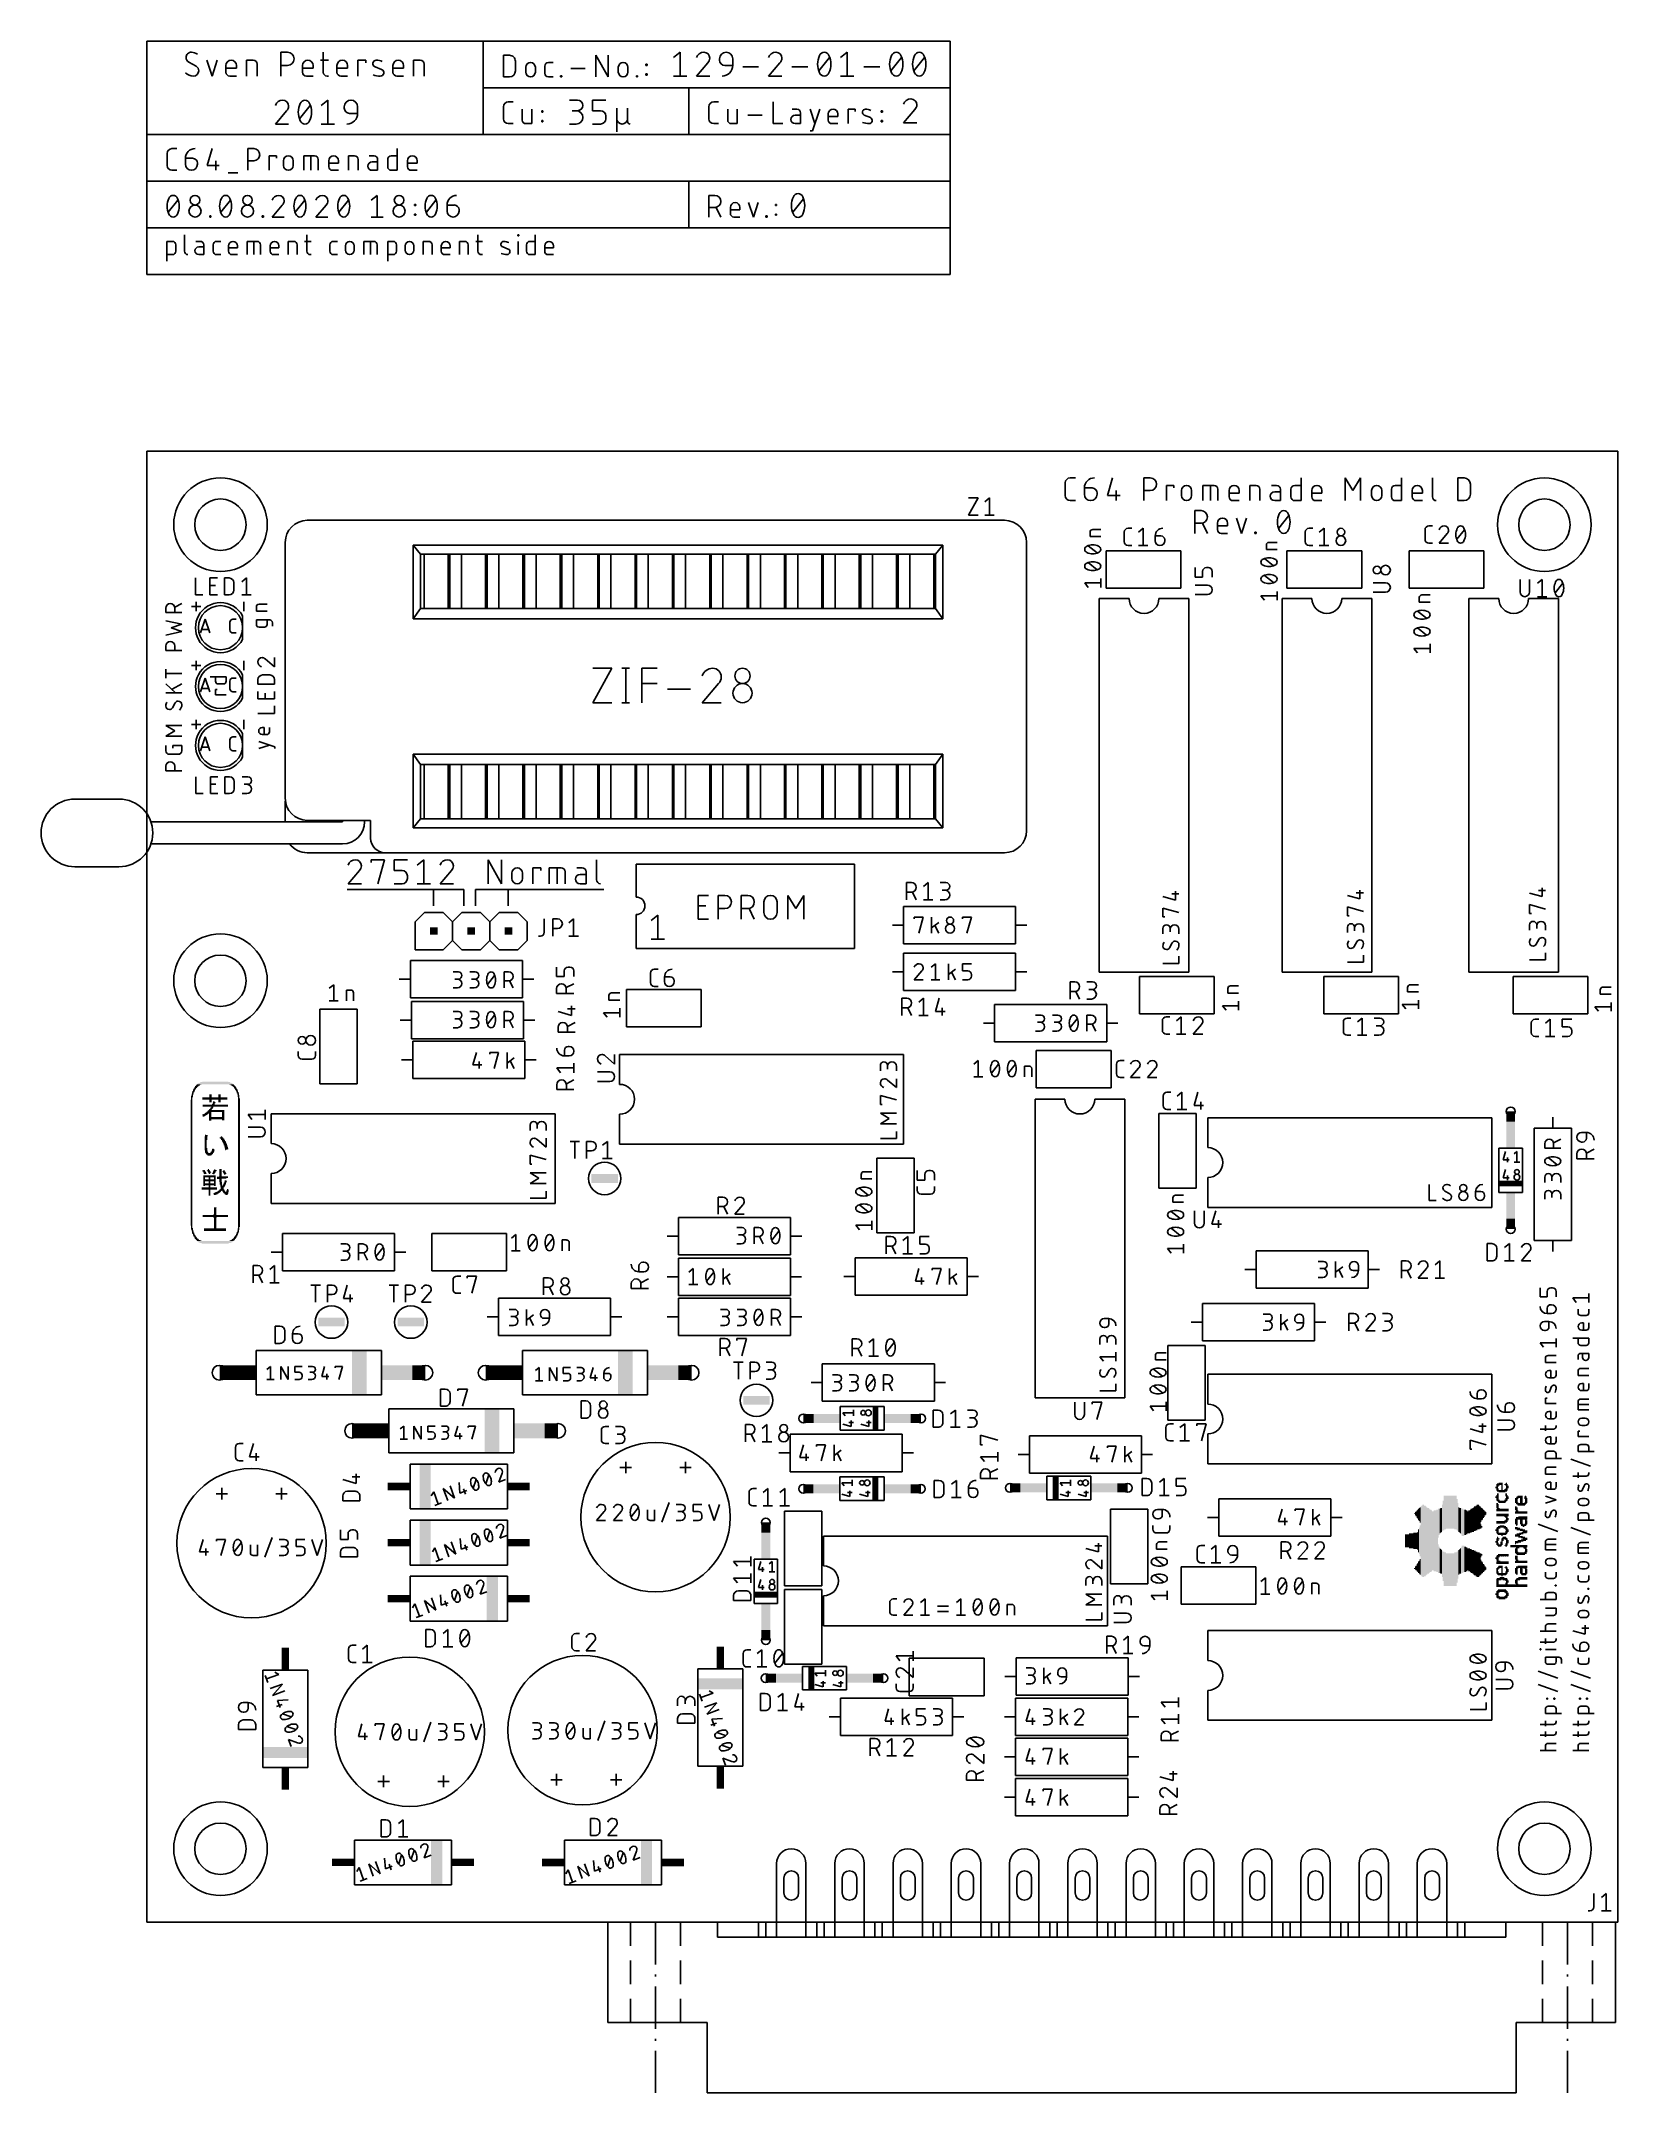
# Model space of a CAD drawing. Extents: x -7 to 100, y -12 to 128.
import ezdxf

# ---------------------------------------------------------------- set-up
doc = ezdxf.new("R2010")
doc.units = 0
for name, color, linetype in [('20', 30, 'CONTINUOUS'), ('21', 253, 'CONTINUOUS'), ('25', 253, 'CONTINUOUS'), ('48', 253, 'CONTINUOUS'), ('51', 253, 'CONTINUOUS')]:
    doc.layers.add(name, color=color, linetype=linetype)

# ---------------------------------------------------------------- blocks, each defined once
blk = doc.blocks.new('RECT')
blk.add_solid([(-0.5, -0.5), (0.5, -0.5), (-0.5, 0.5), (0.5, 0.5)])

msp = doc.modelspace()

# ---------------------------------------------------------------- linework, layer by layer
at = {"layer": '20'}
for p, q in [((100, 100), (0, 100)), ((0, 100), (0, 0)), ((100, 0), (100, 100)), ((0, 0), (100, 0))]:
    msp.add_line(p, q, dxfattribs=at)
at = {"layer": '21'}
for p, q in [((2.5485, 114.7051), (2.5485, 113.5833)), ((10.8694, 114.7051), (10.8694, 113.5833)), ((22.5046, 114.7051), (22.5046, 113.5833)), ((25.2019, 114.6303), (25.2019, 114.7051)), ((25.2019, 114.7051), (25.2767, 114.7051)), ((25.2767, 114.6303), (25.2019, 114.6303)), ((25.2767, 114.7051), (25.2767, 114.6303)), ((26.3968, 114.7051), (26.3968, 113.3589)), ((1.3589, 112.9102), (1.3589, 114.2564)), ((1.3589, 114.2564), (1.7328, 114.2564)), ((1.7328, 113.3589), (1.3589, 113.3589)), ((1.9572, 114.032), (1.9572, 113.5833)), ((3.632, 114.2564), (3.3329, 114.2564)), ((3.8564, 113.8824), (3.5199, 113.8824)), ((3.5199, 113.3589), (3.8564, 113.3589)), ((3.8564, 113.3589), (3.8564, 114.032)), ((4.5006, 113.5833), (4.5006, 114.032)), ((4.725, 114.2564), (5.0241, 114.2564)), ((5.0241, 113.3589), (4.725, 113.3589)), ((5.5481, 113.5833), (5.5481, 113.9572)), ((6.1464, 113.8076), (5.5481, 113.8076)), ((6.1464, 113.3589), (5.7725, 113.3589)), ((6.1464, 113.9572), (6.1464, 113.8076)), ((6.813, 113.3589), (6.813, 114.2564)), ((6.813, 114.2564), (7.4861, 114.2564)), ((7.2617, 113.3589), (7.2617, 114.2564)), ((7.7105, 114.032), (7.7105, 113.3589)), ((8.3771, 113.5833), (8.3771, 113.9572)), ((8.9754, 113.8076), (8.3771, 113.8076)), ((8.9754, 113.3589), (8.6014, 113.3589)), ((8.9754, 113.9572), (8.9754, 113.8076)), ((9.609, 113.3589), (9.609, 114.2564)), ((9.609, 114.2564), (9.983, 114.2564)), ((10.2074, 114.032), (10.2074, 113.3589)), ((10.7198, 114.2564), (11.1685, 114.2564)), ((11.0937, 113.3589), (11.1685, 113.3589)), ((12.44, 113.5833), (12.44, 114.032)), ((12.6643, 114.2564), (12.9635, 114.2564)), ((12.9635, 113.3589), (12.6643, 113.3589)), ((13.4875, 113.6581), (13.4875, 113.9572)), ((14.0858, 113.9572), (14.0858, 113.6581)), ((14.7524, 113.3589), (14.7524, 114.2564)), ((14.7524, 114.2564), (15.4255, 114.2564)), ((15.2011, 113.3589), (15.2011, 114.2564)), ((15.6498, 114.032), (15.6498, 113.3589)), ((16.3706, 112.9102), (16.3706, 114.2564)), ((16.3706, 114.2564), (16.7446, 114.2564)), ((16.7446, 113.3589), (16.3706, 113.3589)), ((16.969, 114.032), (16.969, 113.5833)), ((17.5484, 113.6581), (17.5484, 113.9572)), ((18.1467, 113.9572), (18.1467, 113.6581)), ((18.7804, 113.3589), (18.7804, 114.2564)), ((18.7804, 114.2564), (19.1543, 114.2564)), ((19.3787, 114.032), (19.3787, 113.3589)), ((20.0123, 113.5833), (20.0123, 113.9572)), ((20.6106, 113.8076), (20.0123, 113.8076)), ((20.6106, 113.3589), (20.2367, 113.3589)), ((20.6106, 113.9572), (20.6106, 113.8076)), ((21.2443, 113.3589), (21.2443, 114.2564)), ((21.2443, 114.2564), (21.6182, 114.2564)), ((21.8426, 114.032), (21.8426, 113.3589)), ((22.355, 114.2564), (22.8038, 114.2564)), ((22.729, 113.3589), (22.8038, 113.3589)), ((24.5594, 113.7328), (24.1854, 113.8824)), ((25.2393, 113.3589), (25.2393, 114.2564)), ((25.7985, 113.5833), (25.7985, 114.032)), ((26.0229, 114.2564), (26.3968, 114.2564)), ((26.3968, 113.3589), (26.0229, 113.3589)), ((27.0391, 113.5833), (27.0391, 113.9572)), ((27.6374, 113.8076), (27.0391, 113.8076)), ((27.6374, 113.3589), (27.2635, 113.3589)), ((27.6374, 113.9572), (27.6374, 113.8076)), ((62.4237, 96.9786), (62.4237, 97.8394)), ((62.768, 98.1837), (63.1123, 98.1837)), ((65.6389, 98.1837), (65.2946, 96.9786)), ((67.771, 96.6343), (67.771, 98.1837)), ((67.771, 98.1837), (68.2014, 98.1837)), ((69.2995, 96.6343), (69.2995, 97.6672)), ((69.2995, 97.6672), (69.816, 97.6672)), ((69.816, 97.6672), (69.816, 97.4951)), ((71.7736, 96.6343), (71.7736, 97.6672)), ((71.7736, 97.6672), (72.5483, 97.6672)), ((72.2901, 96.6343), (72.2901, 97.6672)), ((74.9678, 96.6343), (74.9678, 97.6672)), ((74.9678, 97.6672), (75.3982, 97.6672)), ((76.7954, 97.6672), (76.4511, 97.6672)), ((78.0301, 97.6672), (78.4605, 97.6672)), ((78.4605, 98.1837), (78.4605, 96.6343)), ((81.465, 96.6343), (81.465, 98.1837)), ((81.465, 98.1837), (81.9814, 97.3229)), ((81.9814, 97.3229), (82.4979, 98.1837)), ((82.4979, 98.1837), (82.4979, 96.6343)), ((84.8557, 97.6672), (85.2861, 97.6672)), ((85.2861, 98.1837), (85.2861, 96.6343)), ((87.3836, 98.1837), (87.3836, 96.8925)), ((89.1061, 96.6343), (89.1061, 98.1837)), ((89.1061, 98.1837), (89.5365, 98.1837)), ((89.9669, 97.7533), (89.9669, 97.0647)), ((63.1123, 96.6343), (62.768, 96.6343)), ((63.7314, 97.4951), (64.2479, 97.4951)), ((63.7314, 97.0647), (63.7314, 97.4951)), ((64.5922, 97.1508), (64.5922, 97.0647)), ((65.2946, 96.9786), (66.1553, 96.9786)), ((65.8971, 97.3229), (65.8971, 96.6343)), ((68.2014, 97.3229), (67.771, 97.3229)), ((70.3305, 96.9786), (70.3305, 97.3229)), ((71.0191, 97.3229), (71.0191, 96.9786)), ((72.8065, 97.409), (72.8065, 96.6343)), ((73.561, 96.8925), (73.561, 97.3229)), ((74.2496, 97.1508), (73.561, 97.1508)), ((74.2496, 96.6343), (73.8192, 96.6343)), ((74.2496, 97.3229), (74.2496, 97.1508)), ((75.6564, 97.409), (75.6564, 96.6343)), ((77.0537, 97.2368), (76.6663, 97.2368)), ((76.6663, 96.6343), (77.0537, 96.6343)), ((77.0537, 96.6343), (77.0537, 97.409)), ((77.7718, 96.8925), (77.7718, 97.409)), ((78.4605, 96.6343), (78.0301, 96.6343)), ((79.1882, 96.8925), (79.1882, 97.3229)), ((79.8768, 97.1508), (79.1882, 97.1508)), ((79.8768, 96.6343), (79.4464, 96.6343)), ((79.8768, 97.3229), (79.8768, 97.1508)), ((83.2523, 96.9786), (83.2523, 97.3229)), ((83.941, 97.3229), (83.941, 96.9786)), ((84.5975, 96.8925), (84.5975, 97.409)), ((85.2861, 96.6343), (84.8557, 96.6343)), ((86.0138, 96.8925), (86.0138, 97.3229)), ((86.7025, 97.1508), (86.0138, 97.1508)), ((86.7025, 96.6343), (86.2721, 96.6343)), ((86.7025, 97.3229), (86.7025, 97.1508)), ((89.5365, 96.6343), (89.1061, 96.6343)), ((10.9, 95.3), (58.3, 95.3)), ((71.2343, 94.4118), (71.2343, 95.9612)), ((71.2343, 95.9612), (71.6647, 95.9612)), ((71.6647, 95.1004), (71.2343, 95.1004)), ((72.0951, 94.4118), (71.7508, 95.1004)), ((72.7673, 94.67), (72.7673, 95.1004)), ((73.456, 94.9283), (72.7673, 94.9283)), ((73.456, 95.1004), (73.456, 94.9283)), ((74.0699, 95.4447), (74.4143, 94.4118)), ((74.4143, 94.4118), (74.7586, 95.4447)), ((76.9357, 94.7561), (77.6243, 95.6169)), ((9.4, 76.4), (9.4, 93.8)), ((18.1, 93.6), (54.1, 93.6)), ((18.1, 88.6), (18.1, 93.6)), ((18.1, 93.6), (18.6, 93)), ((54.1, 93.6), (53.6, 93)), ((54.1, 93.6), (54.1, 88.6)), ((59.8, 93.8), (59.8, 74.2)), ((64.5971, 93.0818), (63.9904, 93.5673)), ((64.1117, 94.1867), (64.1117, 94.4901)), ((64.8398, 94.1867), (64.1117, 94.1867)), ((64.2938, 94.6721), (64.8398, 94.6721)), ((73.456, 94.4118), (73.0256, 94.4118)), ((75.3091, 94.4118), (75.3091, 94.4979)), ((75.3091, 94.4979), (75.3952, 94.4979)), ((75.3952, 94.4118), (75.3091, 94.4118)), ((75.3952, 94.4979), (75.3952, 94.4118)), ((76.0973, 93.3136), (76.0973, 93.617)), ((76.2794, 93.799), (76.8255, 93.799)), ((18.6, 93), (51.86, 93)), ((18.6, 89.3), (18.6, 93)), ((18.84, 93), (18.84, 92.2)), ((18.84, 91), (18.84, 92.2)), ((20.48, 93), (20.48, 89.3)), ((20.58, 93), (20.58, 89.3)), ((21.38, 93), (21.38, 92.2)), ((23.02, 93), (23.02, 89.3)), ((23.12, 93), (23.12, 89.3)), ((23.92, 93), (23.92, 92.2)), ((25.56, 93), (25.56, 89.3)), ((25.66, 93), (25.66, 89.3)), ((26.46, 93), (26.46, 92.2)), ((28.1, 93), (28.1, 89.3)), ((28.2, 93), (28.2, 89.3)), ((29, 93), (29, 92.2)), ((30.64, 93), (30.64, 89.3)), ((30.74, 93), (30.74, 89.3)), ((31.54, 93), (31.54, 92.2)), ((33.18, 93), (33.18, 89.3)), ((33.28, 93), (33.28, 89.3)), ((34.08, 93), (34.08, 92.2)), ((35.72, 93), (35.72, 89.3)), ((35.82, 93), (35.82, 89.3)), ((36.62, 93), (36.62, 92.2)), ((38.26, 93), (38.26, 89.3)), ((38.36, 93), (38.36, 89.3)), ((39.16, 93), (39.16, 92.2)), ((40.8, 93), (40.8, 89.3)), ((40.9, 93), (40.9, 89.3)), ((41.7, 93), (41.7, 92.2)), ((43.34, 93), (43.34, 89.3)), ((43.44, 93), (43.44, 89.3)), ((44.24, 93), (44.24, 92.2)), ((45.88, 93), (45.88, 89.3)), ((45.98, 93), (45.98, 89.3)), ((46.78, 93), (46.78, 92.2)), ((48.42, 93), (48.42, 89.3)), ((48.52, 93), (48.52, 89.3)), ((49.32, 93), (49.32, 92.2)), ((50.96, 93), (50.96, 89.3)), ((51.06, 93), (51.06, 89.3)), ((51.86, 93), (53.5, 93)), ((51.86, 93), (51.86, 92.2)), ((53.5, 93), (53.6, 93)), ((53.5, 93), (53.5, 89.3)), ((53.6, 93), (53.6, 89.3)), ((64.5971, 91.9388), (63.9904, 92.4243)), ((65.2, 93.22), (70.28, 93.22)), ((65.2, 93.22), (65.2, 90.68)), ((70.28, 90.68), (70.28, 93.22)), ((76.5828, 92.2087), (75.976, 92.6941)), ((76.8255, 93.3136), (76.0973, 93.3136)), ((77.5, 93.22), (82.58, 93.22)), ((77.5, 93.22), (77.5, 90.68)), ((82.58, 90.68), (82.58, 93.22)), ((85.8, 93.22), (90.88, 93.22)), ((85.8, 93.22), (85.8, 90.68)), ((90.88, 90.68), (90.88, 93.22)), ((18.84, 89.3), (18.84, 91)), ((21.38, 89.3), (21.38, 91)), ((23.92, 89.3), (23.92, 91)), ((26.46, 89.3), (26.46, 91)), ((29, 89.3), (29, 91)), ((31.54, 89.3), (31.54, 91)), ((34.08, 89.3), (34.08, 91)), ((36.62, 89.3), (36.62, 91)), ((39.16, 89.3), (39.16, 91)), ((41.7, 89.3), (41.7, 91)), ((44.24, 89.3), (44.24, 91)), ((46.78, 89.3), (46.78, 91)), ((49.32, 89.3), (49.32, 91)), ((51.86, 89.3), (51.86, 91)), ((63.9904, 90.7352), (63.7477, 91.0385)), ((63.7477, 91.0385), (64.8398, 91.0385)), ((64.8398, 90.7352), (64.8398, 91.3419)), ((70.28, 90.68), (65.2, 90.68)), ((76.5828, 91.0657), (75.976, 91.5511)), ((82.58, 90.68), (77.5, 90.68)), ((90.88, 90.68), (85.8, 90.68)), ((1.2795, 89.0265), (1.2795, 89.3299)), ((2.3717, 89.6333), (1.8863, 89.3906)), ((1.8863, 89.3299), (1.8863, 89.0265)), ((3.6713, 89.4288), (3.0363, 89.4288)), ((3.3538, 89.1112), (3.3538, 89.7463)), ((6.5875, 89.1112), (6.5875, 89.7463)), ((7.438, 89.1113), (7.438, 89.4147)), ((7.62, 89.5967), (8.1661, 89.5967)), ((18.1, 88.6), (18.6, 89.3)), ((51.86, 89.3), (18.6, 89.3)), ((53.5, 89.3), (51.86, 89.3)), ((53.6, 89.3), (53.5, 89.3)), ((53.6, 89.3), (54.1, 88.6)), ((64.732, 89.99), (64.732, 64.59)), ((64.732, 89.99), (66.764, 89.99)), ((70.828, 89.99), (68.796, 89.99)), ((70.828, 64.59), (70.828, 89.99)), ((75.976, 89.862), (75.7333, 90.1654)), ((75.7333, 90.1654), (76.8255, 90.1654)), ((76.8255, 89.862), (76.8255, 90.4688)), ((77.162, 89.99), (77.162, 64.59)), ((77.162, 89.99), (79.194, 89.99)), ((83.258, 89.99), (81.226, 89.99)), ((83.258, 64.59), (83.258, 89.99)), ((86.4955, 89.7417), (86.4955, 90.0451)), ((87.2236, 89.7417), (86.4955, 89.7417)), ((86.6775, 90.2271), (87.2236, 90.2271)), ((89.862, 89.99), (89.862, 64.59)), ((89.862, 89.99), (91.894, 89.99)), ((95.958, 89.99), (93.926, 89.99)), ((95.958, 64.59), (95.958, 89.99)), ((2.3717, 89.0265), (1.2795, 89.0265)), ((2.3717, 88.229), (1.2795, 88.4717)), ((1.6436, 87.9863), (2.3717, 88.229)), ((2.3717, 87.7436), (1.6436, 87.9863)), ((8.1661, 89.1113), (7.438, 89.1113)), ((7.438, 88.2184), (7.438, 88.5218)), ((7.438, 88.5218), (8.3481, 88.5218)), ((7.9841, 88.0364), (7.62, 88.0364)), ((8.1661, 88.5218), (8.1661, 88.2184)), ((8.5302, 88.3398), (8.5302, 88.0971)), ((54.1, 88.6), (18.1, 88.6)), ((86.9809, 88.6368), (86.3741, 89.1223)), ((86.9809, 87.4938), (86.3741, 87.9793)), ((1.2795, 87.5009), (2.3717, 87.7436)), ((1.2795, 86.4489), (1.2795, 86.7523)), ((1.8863, 86.7523), (1.8863, 86.4489)), ((86.3741, 86.2902), (86.1314, 86.5935)), ((86.1314, 86.5935), (87.2236, 86.5935)), ((87.2236, 86.2902), (87.2236, 86.8969)), ((2.3717, 86.4489), (1.2795, 86.4489)), ((1.2795, 84.5725), (1.2795, 85.1792)), ((3.6713, 85.4288), (3.0363, 85.4288)), ((3.3538, 85.1112), (3.3538, 85.7463)), ((6.5875, 85.1112), (6.5875, 85.7463)), ((2.3717, 84.8759), (1.2795, 84.8759)), ((1.2795, 84.1738), (1.947, 83.5671)), ((2.3717, 84.1738), (1.7043, 83.8098)), ((4.2958, 84.6628), (5.388, 84.6628)), ((4.6598, 84.3594), (4.6598, 84.6628)), ((4.6598, 83.4327), (4.6598, 83.7967)), ((4.6598, 83.7967), (4.7812, 83.7967)), ((5.2059, 84.1774), (4.8419, 84.1774)), ((5.388, 84.6628), (5.388, 84.3594)), ((2.3717, 83.5671), (1.2795, 83.5671)), ((1.9166, 82.8862), (1.7346, 82.5525)), ((5.388, 83.4327), (4.6598, 83.4327)), ((1.8863, 80.9918), (1.2795, 81.3558)), ((1.2795, 81.3558), (2.3717, 81.3558)), ((1.2795, 80.6277), (1.8863, 80.9918)), ((3.6713, 81.4288), (3.0363, 81.4288)), ((3.3538, 81.1112), (3.3538, 81.7463)), ((6.5875, 81.1112), (6.5875, 81.7463)), ((7.8394, 81.2193), (7.9608, 81.2193)), ((7.9608, 81.2193), (7.9608, 80.7339)), ((8.3248, 81.2193), (8.3248, 80.9159)), ((2.3717, 80.6277), (1.2795, 80.6277)), ((1.2795, 79.6357), (1.2795, 79.9998)), ((1.765, 79.8177), (1.765, 79.9998)), ((1.765, 79.9998), (2.3717, 79.9998)), ((2.3717, 79.9998), (2.3717, 79.6357)), ((8.6889, 79.9028), (7.5967, 80.2668)), ((7.5967, 79.7814), (8.3248, 80.0241)), ((8.1428, 80.7339), (7.8394, 80.7339)), ((8.6889, 79.7814), (8.6889, 79.9028)), ((1.2795, 78.2733), (1.2795, 78.5767)), ((2.3717, 78.2733), (1.2795, 78.2733)), ((2.129, 79.393), (1.5222, 79.393)), ((1.8863, 78.5767), (1.8863, 78.2733)), ((54.1, 79.4), (18.1, 79.4)), ((18.1, 79.4), (18.1, 74.4)), ((18.1, 79.4), (18.6, 78.7)), ((51.86, 78.7), (18.6, 78.7)), ((18.6, 78.7), (18.6, 75)), ((18.84, 78.7), (18.84, 77)), ((20.48, 75), (20.48, 78.7)), ((20.58, 75), (20.58, 78.7)), ((21.38, 78.7), (21.38, 77)), ((23.02, 75), (23.02, 78.7)), ((23.12, 75), (23.12, 78.7)), ((23.92, 78.7), (23.92, 77)), ((25.56, 75), (25.56, 78.7)), ((25.66, 75), (25.66, 78.7)), ((26.46, 78.7), (26.46, 77)), ((28.1, 75), (28.1, 78.7)), ((28.2, 75), (28.2, 78.7)), ((29, 78.7), (29, 77)), ((30.64, 75), (30.64, 78.7)), ((30.74, 75), (30.74, 78.7)), ((31.54, 78.7), (31.54, 77)), ((33.18, 75), (33.18, 78.7)), ((33.28, 75), (33.28, 78.7)), ((34.08, 78.7), (34.08, 77)), ((35.72, 75), (35.72, 78.7)), ((35.82, 75), (35.82, 78.7)), ((36.62, 78.7), (36.62, 77)), ((38.26, 75), (38.26, 78.7)), ((38.36, 75), (38.36, 78.7)), ((39.16, 78.7), (39.16, 77)), ((40.8, 75), (40.8, 78.7)), ((40.9, 75), (40.9, 78.7)), ((41.7, 78.7), (41.7, 77)), ((43.34, 75), (43.34, 78.7)), ((43.44, 75), (43.44, 78.7)), ((44.24, 78.7), (44.24, 77)), ((45.88, 75), (45.88, 78.7)), ((45.98, 75), (45.98, 78.7)), ((46.78, 78.7), (46.78, 77)), ((48.42, 75), (48.42, 78.7)), ((48.52, 75), (48.52, 78.7)), ((49.32, 78.7), (49.32, 77)), ((50.96, 75), (50.96, 78.7)), ((51.06, 75), (51.06, 78.7)), ((53.5, 78.7), (51.86, 78.7)), ((51.86, 78.7), (51.86, 77)), ((53.6, 78.7), (53.5, 78.7)), ((53.5, 75), (53.5, 78.7)), ((53.6, 78.7), (54.1, 79.4)), ((53.6, 75), (53.6, 78.7)), ((54.1, 74.4), (54.1, 79.4)), ((-4.9, 76.35), (-1.9, 76.35)), ((9.4, 74.8), (9.4, 76.2)), ((9.4, 74.8), (9.4, 76.2)), ((18.84, 75), (18.84, 75.8)), ((21.38, 75), (21.38, 75.8)), ((23.92, 75), (23.92, 75.8)), ((26.46, 75), (26.46, 75.8)), ((29, 75), (29, 75.8)), ((31.54, 75), (31.54, 75.8)), ((34.08, 75), (34.08, 75.8)), ((36.62, 75), (36.62, 75.8)), ((39.16, 75), (39.16, 75.8)), ((41.7, 75), (41.7, 75.8)), ((44.24, 75), (44.24, 75.8)), ((46.78, 75), (46.78, 75.8)), ((49.32, 75), (49.32, 75.8)), ((51.86, 75), (51.86, 75.8)), ((9.4, 74.8), (0.3, 74.8)), ((13.3, 74.8), (9.4, 74.8)), ((13.3, 74.9), (10.9, 74.9)), ((14.8, 74.9), (13.3, 74.9)), ((13.3, 74.9), (13.3, 74.8)), ((15.2, 74.9), (14.8, 74.9)), ((14.8, 74.9), (14.8, 74.8)), ((15.2, 73.7), (15.2, 74.9)), ((18.1, 74.4), (18.6, 75)), ((18.1, 74.4), (54.1, 74.4)), ((18.6, 75), (51.86, 75)), ((51.86, 75), (53.5, 75)), ((53.5, 75), (53.6, 75)), ((54.1, 74.4), (53.6, 75)), ((9.7, 73.3), (0.3, 73.3)), ((13.3, 73.3), (9.7, 73.3)), ((10.9, 72.7), (16.3, 72.7)), ((16.3, 72.7), (16.2, 72.7)), ((58.3, 72.7), (16.3, 72.7)), ((-1.9, 71.75), (-4.9, 71.75)), ((14.4439, 71.4961), (13.6763, 70.593)), ((15.2394, 72.0379), (15.2394, 72.2186)), ((15.2394, 72.2186), (16.1425, 72.2186)), ((16.1425, 72.2186), (15.691, 70.593)), ((16.8025, 71.4961), (16.8025, 72.2186)), ((16.8025, 72.2186), (17.7056, 72.2186)), ((17.3444, 71.4961), (16.8025, 71.4961)), ((17.7056, 70.9542), (17.7056, 71.1348)), ((18.3656, 71.8573), (18.8172, 72.2186)), ((18.8172, 72.2186), (18.8172, 70.593)), ((20.6964, 71.4961), (19.9288, 70.593)), ((23.2068, 70.593), (23.2068, 72.2186)), ((23.2068, 72.2186), (24.1099, 70.593)), ((24.1099, 70.593), (24.1099, 72.2186)), ((24.8081, 70.9542), (24.8081, 71.3154)), ((25.5306, 71.3154), (25.5306, 70.9542)), ((26.2234, 70.593), (26.2234, 71.6767)), ((26.2234, 71.6767), (26.7653, 71.6767)), ((26.7653, 71.6767), (26.7653, 71.4961)), ((27.3369, 70.593), (27.3369, 71.6767)), ((27.3369, 71.6767), (28.1497, 71.6767)), ((27.8788, 70.593), (27.8788, 71.6767)), ((28.4206, 71.4058), (28.4206, 70.593)), ((29.577, 71.6767), (29.2157, 71.6767)), ((29.8479, 71.2251), (29.4415, 71.2251)), ((29.8479, 70.593), (29.8479, 71.4058)), ((30.5632, 72.2186), (30.5632, 70.8639)), ((33.2581, 69.6912), (33.2581, 71.9138)), ((33.2581, 71.9138), (48.1013, 71.9138)), ((48.1013, 71.9138), (48.1013, 66.1988)), ((19.4793, 70.1993), (13.6056, 70.1993)), ((13.6763, 70.593), (14.5794, 70.593)), ((16.8025, 70.593), (17.3444, 70.593)), ((18.3656, 70.593), (19.2688, 70.593)), ((21.5431, 70.1993), (19.4793, 70.1993)), ((19.4793, 70.1993), (19.4793, 69.088)), ((19.9288, 70.593), (20.8319, 70.593)), ((21.5431, 69.088), (21.5431, 70.1993)), ((22.3368, 69.088), (22.3368, 70.1993)), ((22.3368, 70.1993), (24.5593, 70.1993)), ((24.5593, 70.1993), (24.5593, 69.088)), ((24.5593, 70.1993), (31.0681, 70.1993)), ((29.4415, 70.593), (29.8479, 70.593)), ((37.4618, 68.18), (37.4618, 69.8055)), ((37.4618, 69.8055), (38.1843, 69.8055)), ((38.8347, 68.18), (38.8347, 69.8055)), ((38.8347, 69.8055), (39.2862, 69.8055)), ((40.3858, 68.18), (40.3858, 69.8055)), ((40.3858, 69.8055), (40.8374, 69.8055)), ((43.5689, 68.18), (43.5689, 69.8055)), ((43.5689, 69.8055), (44.1108, 68.9024)), ((44.1108, 68.9024), (44.6527, 69.8055)), ((44.6527, 69.8055), (44.6527, 68.18)), ((69.6726, 69.9033), (70.158, 69.9033)), ((69.9153, 69.4786), (69.9153, 70.0854)), ((81.607, 69.8007), (82.4565, 69.558)), ((82.2138, 69.9827), (82.6992, 69.9827)), ((82.4565, 69.558), (82.4565, 70.1647)), ((93.9895, 69.9594), (94.839, 69.7167)), ((94.5963, 70.1415), (95.0817, 70.1415)), ((94.839, 69.7167), (94.839, 70.3235)), ((18.8643, 68.6455), (18.2293, 68.0105)), ((18.8643, 68.6455), (20.1343, 68.6455)), ((20.1343, 68.6455), (20.7693, 68.0105)), ((20.7693, 68.0105), (21.4043, 68.6455)), ((21.4043, 68.6455), (22.6743, 68.6455)), ((22.6743, 68.6455), (23.3093, 68.0105)), ((23.3093, 68.0105), (23.9443, 68.6455)), ((23.9443, 68.6455), (25.2143, 68.6455)), ((25.2143, 68.6455), (25.8493, 68.0105)), ((33.2581, 66.1988), (33.2581, 68.5006)), ((34.2868, 68.0949), (34.7384, 68.4562)), ((34.7384, 68.4562), (34.7384, 66.8306)), ((37.4618, 69.0831), (38.0037, 69.0831)), ((39.2862, 68.9024), (38.8347, 68.9024)), ((40.8374, 68.9024), (40.3858, 68.9024)), ((41.2889, 68.18), (40.9277, 68.9024)), ((41.9398, 68.6315), (41.9398, 69.354)), ((42.8429, 69.354), (42.8429, 68.6315)), ((59.055, 69.0563), (51.435, 69.0563)), ((51.435, 69.0563), (51.435, 66.5162)), ((59.055, 66.5162), (59.055, 69.0563)), ((69.0658, 69.7213), (69.9153, 69.4786)), ((69.0658, 68.3356), (69.0658, 68.9424)), ((69.0658, 68.9424), (70.158, 68.639)), ((81.607, 68.415), (81.607, 69.0217)), ((81.607, 69.0217), (82.6992, 68.7184)), ((81.7284, 68.415), (81.607, 68.415)), ((93.9895, 68.5737), (93.9895, 69.1805)), ((93.9895, 69.1805), (95.0817, 68.8771)), ((94.1109, 68.5737), (93.9895, 68.5737)), ((18.2293, 68.0105), (18.2293, 66.7405)), ((20.7693, 68.0105), (20.7693, 66.7405)), ((23.3093, 68.0105), (23.3093, 66.7405)), ((25.8493, 68.0105), (25.8493, 66.7405)), ((38.1843, 68.18), (37.4618, 68.18)), ((51.435, 67.7863), (50.673, 67.7863)), ((52.1589, 68.211), (52.1589, 68.3324)), ((52.1589, 68.3324), (52.7657, 68.3324)), ((52.7657, 68.3324), (52.4623, 67.2401)), ((53.3431, 67.2401), (53.3431, 68.3324)), ((53.8285, 67.9683), (53.3431, 67.6042)), ((53.8285, 67.2401), (53.5555, 67.7559)), ((55.4355, 68.211), (55.4355, 68.3324)), ((55.4355, 68.3324), (56.0423, 68.3324)), ((56.0423, 68.3324), (55.7389, 67.2401)), ((59.055, 67.7863), (59.817, 67.7863)), ((69.1871, 68.3356), (69.0658, 68.3356)), ((69.0658, 67.1926), (69.0658, 67.5567)), ((69.5512, 67.5567), (69.5512, 67.3139)), ((70.158, 67.1926), (70.158, 67.496)), ((81.607, 67.272), (81.607, 67.636)), ((82.0924, 67.636), (82.0924, 67.3933)), ((82.6992, 67.272), (82.6992, 67.5754)), ((93.9895, 67.4307), (93.9895, 67.7948)), ((94.475, 67.7948), (94.475, 67.5521)), ((95.0817, 67.4307), (95.0817, 67.7341)), ((18.2293, 66.7405), (18.2293, 66.1055)), ((18.2293, 66.1055), (18.8643, 66.1055)), ((20.1343, 66.1055), (18.8643, 66.1055)), ((20.7693, 66.7405), (20.1343, 66.1055)), ((21.4043, 66.1055), (20.7693, 66.7405)), ((22.6743, 66.1055), (21.4043, 66.1055)), ((23.3093, 66.7405), (22.6743, 66.1055)), ((23.9443, 66.1055), (23.3093, 66.7405)), ((25.2143, 66.1055), (23.9443, 66.1055)), ((25.8493, 66.7405), (25.2143, 66.1055)), ((48.1013, 66.1988), (33.2581, 66.1988)), ((34.2868, 66.8306), (35.1899, 66.8306)), ((51.435, 66.5162), (59.055, 66.5162)), ((59.055, 65.8813), (51.435, 65.8813)), ((51.435, 65.8813), (51.435, 63.3413)), ((59.055, 63.3413), (59.055, 65.8813)), ((69.7029, 66.5731), (69.5209, 66.2394)), ((70.158, 65.1764), (70.158, 65.6618)), ((82.2441, 66.6525), (82.0621, 66.3188)), ((82.6992, 65.2558), (82.6992, 65.7412)), ((94.6266, 66.8112), (94.4446, 66.4775)), ((95.0817, 65.4145), (95.0817, 65.8999)), ((25.5286, 65.3871), (17.9086, 65.3871)), ((17.9086, 65.3871), (17.9086, 62.8471)), ((20.8058, 64.6017), (21.1698, 64.6017)), ((21.9488, 64.6017), (22.3128, 64.6017)), ((23.1525, 63.7522), (23.6379, 64.359)), ((24.283, 63.5095), (24.283, 64.6017)), ((24.283, 64.6017), (24.5864, 64.6017)), ((25.5286, 62.8471), (25.5286, 65.3871)), ((51.435, 64.6112), (50.673, 64.6112)), ((52.6747, 64.6719), (52.1589, 64.0652)), ((53.3019, 64.9146), (53.6053, 65.1574)), ((53.6053, 65.1574), (53.6053, 64.0652)), ((54.4861, 64.0652), (54.4861, 65.1574)), ((54.9715, 64.7933), (54.4861, 64.4292)), ((54.9715, 64.0652), (54.6985, 64.5809)), ((55.4355, 64.6719), (55.4355, 65.1574)), ((55.4355, 65.1574), (56.0423, 65.1574)), ((55.7996, 64.6719), (55.4355, 64.6719)), ((56.0423, 64.3079), (56.0423, 64.4292)), ((59.055, 64.6112), (59.817, 64.6112)), ((70.828, 64.59), (64.732, 64.59)), ((67.4688, 64.2938), (72.5487, 64.2938)), ((67.4688, 64.2938), (67.4688, 61.7538)), ((69.0658, 65.1764), (70.158, 65.1764)), ((72.5487, 61.7538), (72.5487, 64.2938)), ((83.258, 64.59), (77.162, 64.59)), ((80.01, 64.2938), (85.09, 64.2938)), ((80.01, 64.2938), (80.01, 61.7538)), ((81.607, 65.2558), (82.6992, 65.2558)), ((85.09, 61.7538), (85.09, 64.2938)), ((95.958, 64.59), (89.862, 64.59)), ((92.8688, 64.2938), (92.8688, 61.7538)), ((92.8688, 64.2938), (97.9488, 64.2938)), ((93.9895, 65.4145), (95.0817, 65.4145)), ((97.9488, 61.7538), (97.9488, 64.2938)), ((12.392, 63.4859), (12.6954, 63.7286)), ((12.6954, 63.7286), (12.6954, 62.6364)), ((13.5576, 62.6364), (13.5576, 63.3645)), ((13.5576, 63.3645), (13.861, 63.3645)), ((14.043, 63.1825), (14.043, 62.6364)), ((17.9086, 64.1171), (17.1466, 64.1171)), ((17.9086, 62.8471), (25.5286, 62.8471)), ((20.8058, 63.5095), (21.1092, 63.5095)), ((21.1698, 64.1163), (20.9271, 64.1163)), ((21.9488, 63.5095), (22.2522, 63.5095)), ((22.3128, 64.1163), (22.0701, 64.1163)), ((24.5864, 63.9949), (24.283, 63.9949)), ((24.8898, 63.5095), (24.6471, 63.9949)), ((25.5286, 64.1171), (26.2906, 64.1171)), ((31.4092, 62.6907), (31.4092, 62.9941)), ((31.5913, 63.1761), (32.1374, 63.1761)), ((32.5911, 63.4046), (37.6711, 63.4046)), ((32.5911, 63.4046), (32.5911, 60.8646)), ((37.6711, 60.8646), (37.6711, 63.4046)), ((51.435, 63.3413), (59.055, 63.3413)), ((52.1589, 64.0652), (52.7657, 64.0652)), ((53.3019, 64.0652), (53.9087, 64.0652)), ((55.4355, 64.0652), (55.7996, 64.0652)), ((73.478, 63.167), (73.478, 63.4704)), ((74.2061, 63.167), (73.478, 63.167)), ((73.66, 63.6524), (74.2061, 63.6524)), ((85.7017, 63.2463), (85.7017, 63.5497)), ((86.4299, 63.2463), (85.7017, 63.2463)), ((85.8838, 63.7318), (86.4299, 63.7318)), ((98.7986, 63.0876), (98.7986, 63.391)), ((99.5267, 63.0876), (98.7986, 63.0876)), ((98.9806, 63.573), (99.5267, 63.573)), ((11.7475, 56.9913), (11.7475, 62.0713)), ((14.2875, 62.0713), (11.7475, 62.0713)), ((12.392, 62.6364), (12.9988, 62.6364)), ((14.2875, 62.0713), (14.2875, 56.9913)), ((25.5969, 62.5899), (17.9769, 62.5899)), ((17.9769, 62.5899), (17.9769, 60.0499)), ((20.8058, 61.903), (21.1698, 61.903)), ((21.1698, 61.4176), (20.9271, 61.4176)), ((21.9488, 61.903), (22.3128, 61.903)), ((22.3128, 61.4176), (22.0701, 61.4176)), ((23.1525, 61.0535), (23.6379, 61.6603)), ((24.283, 60.8108), (24.283, 61.903)), ((24.283, 61.903), (24.5864, 61.903)), ((25.5969, 60.0499), (25.5969, 62.5899)), ((31.2879, 61.5252), (31.0452, 61.8285)), ((31.0452, 61.8285), (32.1374, 61.8285)), ((32.1374, 62.6907), (31.4092, 62.6907)), ((32.1374, 61.5252), (32.1374, 62.1319)), ((65.2463, 62.3888), (57.6263, 62.3888)), ((57.6263, 62.3888), (57.6263, 59.8488)), ((60.4139, 61.6649), (60.778, 61.6649)), ((61.5569, 61.6649), (61.921, 61.6649)), ((62.7606, 60.8154), (63.246, 61.4221)), ((63.8911, 60.5727), (63.8911, 61.6649)), ((63.8911, 61.6649), (64.1945, 61.6649)), ((65.2463, 59.8488), (65.2463, 62.3888)), ((72.5487, 61.7538), (67.4688, 61.7538)), ((73.3566, 62.0014), (73.1139, 62.3048)), ((73.1139, 62.3048), (74.2061, 62.3048)), ((74.2061, 62.0014), (74.2061, 62.6082)), ((85.09, 61.7538), (80.01, 61.7538)), ((85.5804, 62.0808), (85.3377, 62.3842)), ((85.3377, 62.3842), (86.4299, 62.3842)), ((86.4299, 62.0808), (86.4299, 62.6876)), ((97.9488, 61.7538), (92.8688, 61.7538)), ((98.6772, 61.922), (98.4345, 62.2254)), ((98.4345, 62.2254), (99.5267, 62.2254)), ((99.5267, 61.922), (99.5267, 62.5288)), ((17.9769, 61.3199), (17.2149, 61.3199)), ((17.9769, 60.0499), (25.5969, 60.0499)), ((20.8058, 60.8108), (21.1092, 60.8108)), ((21.9488, 60.8108), (22.2522, 60.8108)), ((24.5864, 61.2962), (24.283, 61.2962)), ((24.8898, 60.8108), (24.6471, 61.2962)), ((25.5969, 61.3199), (26.3589, 61.3199)), ((37.6711, 60.8646), (32.5911, 60.8646)), ((57.6263, 61.1188), (56.8643, 61.1188)), ((60.4139, 60.5727), (60.7173, 60.5727)), ((60.778, 61.1794), (60.5353, 61.1794)), ((61.5569, 60.5727), (61.8603, 60.5727)), ((61.921, 61.1794), (61.6783, 61.1794)), ((64.1945, 61.0581), (63.8911, 61.0581)), ((64.4979, 60.5727), (64.2552, 61.0581)), ((65.2463, 61.1188), (66.0083, 61.1188)), ((18.0773, 58.6281), (17.3153, 58.6281)), ((25.6973, 59.8981), (18.0773, 59.8981)), ((18.0773, 59.8981), (18.0773, 57.3581)), ((22.3979, 59.1249), (22.1552, 58.2754)), ((23.2981, 59.0035), (23.2981, 59.1249)), ((23.2981, 59.1249), (23.9049, 59.1249)), ((23.9049, 59.1249), (23.6015, 58.0327)), ((24.4824, 58.0327), (24.4824, 59.1249)), ((24.9678, 58.7608), (24.4824, 58.3967)), ((25.6973, 57.3581), (25.6973, 59.8981)), ((25.6973, 58.6281), (26.4593, 58.6281)), ((51.4369, 58.9905), (32.1329, 58.9905)), ((32.1329, 58.9905), (32.1329, 56.9585)), ((51.4369, 58.9905), (51.4369, 52.8945)), ((57.6263, 59.8488), (65.2463, 59.8488)), ((60.46, 59.27), (65.54, 59.27)), ((60.46, 59.27), (60.46, 56.73)), ((65.54, 56.73), (65.54, 59.27)), ((18.0773, 57.3581), (25.6973, 57.3581)), ((22.1552, 58.2754), (22.7619, 58.2754)), ((22.5799, 58.5181), (22.5799, 58.0327)), ((24.9678, 58.0327), (24.6947, 58.5484)), ((49.857, 57.8771), (49.857, 58.2412)), ((50.3424, 58.2412), (50.3424, 57.9985)), ((50.3424, 57.2499), (50.9492, 56.7341)), ((50.9492, 57.8771), (50.9492, 58.1805)), ((50.9492, 56.7341), (50.9492, 57.3409)), ((56.207, 58.3265), (56.5104, 58.5692)), ((56.207, 57.477), (56.8138, 57.477)), ((56.5104, 58.5692), (56.5104, 57.477)), ((57.4107, 57.7197), (57.8961, 58.3265)), ((58.5537, 57.7197), (59.0391, 58.3265)), ((59.6586, 57.477), (59.6586, 58.2052)), ((59.6586, 58.2052), (59.962, 58.2052)), ((60.144, 58.0231), (60.144, 57.477)), ((11.7475, 56.9913), (14.2875, 56.9913)), ((49.857, 55.5911), (49.857, 56.1979)), ((49.857, 56.1979), (50.9492, 55.8945)), ((60.372, 55.96), (60.372, 35.64)), ((60.372, 55.96), (62.404, 55.96)), ((65.54, 56.73), (60.46, 56.73)), ((66.468, 55.96), (64.436, 55.96)), ((66.468, 35.64), (66.468, 55.96)), ((27.7495, 54.9593), (8.4455, 54.9593)), ((8.4455, 54.9593), (8.4455, 52.9273)), ((27.7495, 54.9593), (27.7495, 48.8633)), ((32.1329, 52.8945), (32.1329, 54.9265)), ((49.9784, 55.5911), (49.857, 55.5911)), ((50.4638, 54.6372), (49.857, 55.0013)), ((49.857, 55.0013), (50.9492, 55.0013)), ((49.857, 54.2732), (50.4638, 54.6372)), ((68.78, 49.9), (68.78, 54.98)), ((71.32, 54.98), (68.78, 54.98)), ((71.32, 54.98), (71.32, 49.9)), ((91.422, 54.688), (72.118, 54.688)), ((72.118, 54.688), (72.118, 52.656)), ((91.422, 54.688), (91.422, 48.592)), ((95.5675, 53.975), (95.5675, 54.737)), ((26.0445, 53.829), (26.0445, 54.1931)), ((26.53, 54.1931), (26.53, 53.9504)), ((26.53, 53.2018), (27.1367, 52.686)), ((27.1367, 53.829), (27.1367, 54.1324)), ((27.1367, 52.686), (27.1367, 53.2928)), ((50.9492, 54.2732), (49.857, 54.2732)), ((49.857, 53.2702), (50.9492, 53.2702)), ((50.9492, 53.2702), (50.9492, 53.7556)), ((94.2975, 53.975), (94.2975, 46.355)), ((96.8375, 53.975), (94.2975, 53.975)), ((96.1136, 53.2266), (95.6282, 52.9839)), ((96.8375, 46.355), (96.8375, 53.975)), ((26.0445, 51.543), (26.0445, 52.1498)), ((26.0445, 52.1498), (27.1367, 51.8464)), ((32.1329, 52.8945), (51.4369, 52.8945)), ((49.6153, 46.8642), (49.6153, 51.9442)), ((52.1553, 51.9442), (49.6153, 51.9442)), ((52.1553, 51.9442), (52.1553, 46.8642)), ((91.91, 49.6175), (91.91, 52.6175)), ((91.91, 52.6175), (93.51, 52.6175)), ((92.3632, 52.3843), (92.2052, 51.8312)), ((92.2052, 51.8312), (92.6003, 51.8312)), ((92.4818, 51.9892), (92.4818, 51.6731)), ((92.9367, 52.2263), (93.1343, 52.3843)), ((92.9367, 51.6731), (93.3318, 51.6731)), ((93.1343, 52.3843), (93.1343, 51.6731)), ((93.51, 52.6175), (93.51, 49.6175)), ((95.0214, 52.6199), (95.0214, 52.9233)), ((96.1136, 52.6199), (95.0214, 52.6199)), ((95.8709, 51.4893), (95.2641, 51.9748)), ((95.6282, 52.9233), (95.6282, 52.6199)), ((8.4455, 48.8633), (8.4455, 50.8953)), ((26.1659, 51.543), (26.0445, 51.543)), ((26.6513, 50.5891), (26.0445, 50.9532)), ((26.0445, 50.9532), (27.1367, 50.9532)), ((26.0445, 50.225), (26.6513, 50.5891)), ((27.1367, 50.225), (26.0445, 50.225)), ((48.5542, 50.5305), (48.5542, 50.8339)), ((49.2824, 50.5305), (48.5542, 50.5305)), ((48.7363, 51.0159), (49.2824, 51.0159)), ((72.118, 48.592), (72.118, 50.624)), ((92.3632, 51.1651), (92.2052, 50.612)), ((92.2052, 50.612), (92.6003, 50.612)), ((92.4818, 50.77), (92.4818, 50.4539)), ((95.0214, 50.2857), (95.0214, 50.6497)), ((95.5068, 50.6497), (95.5068, 50.407)), ((96.1136, 50.2857), (96.1136, 50.589)), ((8.4455, 48.8633), (27.7495, 48.8633)), ((26.0445, 49.222), (27.1367, 49.222)), ((27.1367, 49.222), (27.1367, 49.7074)), ((49.0396, 49.4256), (48.4329, 49.911)), ((68.78, 49.9), (71.32, 49.9)), ((69.7473, 48.943), (69.7473, 49.2464)), ((70.4755, 48.943), (69.7473, 48.943)), ((69.9294, 49.4284), (70.4755, 49.4284)), ((87.1633, 50.1555), (87.1633, 49.0633)), ((87.1633, 49.0633), (87.6487, 49.0633)), ((88.56, 49.5184), (88.2263, 49.7004)), ((90.3225, 49.6701), (90.6865, 49.6701)), ((90.3225, 49.3667), (90.3225, 49.6701)), ((90.9292, 49.4273), (90.9292, 49.3667)), ((93.51, 49.6175), (91.91, 49.6175)), ((95.0214, 49.1427), (95.0214, 49.5067)), ((95.5068, 49.5067), (95.5068, 49.264)), ((96.1136, 49.1427), (96.1136, 49.446)), ((43.7519, 47.9182), (36.1319, 47.9182)), ((36.1319, 47.9182), (36.1319, 45.3782)), ((43.7519, 45.3782), (43.7519, 47.9182)), ((49.0396, 48.2826), (48.4329, 48.768)), ((49.2824, 47.0789), (49.2824, 47.6857)), ((70.2328, 47.8381), (69.626, 48.3235)), ((72.118, 48.592), (91.422, 48.592)), ((16.8275, 46.8313), (9.2075, 46.8313)), ((9.2075, 46.8313), (9.2075, 44.2913)), ((13.1858, 46.1074), (13.5498, 46.1074)), ((14.377, 45.0152), (14.377, 46.1074)), ((14.377, 46.1074), (14.6804, 46.1074)), ((16.8275, 44.2913), (16.8275, 46.8313)), ((19.3675, 46.8313), (19.3675, 44.2913)), ((19.3675, 46.8313), (24.4475, 46.8313)), ((24.4475, 44.2913), (24.4475, 46.8313)), ((24.7745, 46.4996), (25.0779, 46.7424)), ((25.0779, 46.7424), (25.0779, 45.6502)), ((25.9782, 45.8929), (26.4636, 46.4996)), ((27.1212, 45.8929), (27.6066, 46.4996)), ((28.2261, 45.6502), (28.2261, 46.3783)), ((28.2261, 46.3783), (28.5295, 46.3783)), ((28.7115, 46.1962), (28.7115, 45.6502)), ((36.1319, 46.6482), (35.3699, 46.6482)), ((40.0939, 47.2186), (40.458, 47.2186)), ((40.0939, 46.1264), (40.3973, 46.1264)), ((40.458, 46.7332), (40.2153, 46.7332)), ((41.2851, 46.1264), (41.2851, 47.2186)), ((41.2851, 47.2186), (41.5885, 47.2186)), ((41.5885, 46.6118), (41.2851, 46.6118)), ((41.8919, 46.1264), (41.6492, 46.6118)), ((42.4787, 46.3691), (42.9641, 46.9759)), ((43.7519, 46.6482), (44.5139, 46.6482)), ((48.4329, 47.0789), (48.1902, 47.3823)), ((48.1902, 47.3823), (49.2824, 47.3823)), ((49.6153, 46.8642), (52.1553, 46.8642)), ((70.2328, 46.6951), (69.626, 47.1805)), ((70.4755, 45.4914), (70.4755, 46.0982)), ((94.2975, 46.355), (96.8375, 46.355)), ((95.5675, 46.355), (95.5675, 45.593)), ((9.2075, 45.5613), (8.4455, 45.5613)), ((13.1858, 45.0152), (13.4892, 45.0152)), ((13.5498, 45.6219), (13.3071, 45.6219)), ((14.6804, 45.5006), (14.377, 45.5006)), ((14.9838, 45.0152), (14.7411, 45.5006)), ((15.5705, 45.2579), (16.056, 45.8646)), ((16.8275, 45.5613), (17.5895, 45.5613)), ((24.7745, 45.6502), (25.3813, 45.6502)), ((43.7453, 45.1515), (36.1253, 45.1515)), ((36.1253, 45.1515), (36.1253, 42.6115)), ((36.1319, 45.3782), (43.7519, 45.3782)), ((43.7453, 42.6115), (43.7453, 45.1515)), ((55.7612, 45.176), (48.1412, 45.176)), ((48.1412, 45.176), (48.1412, 42.636)), ((55.7612, 42.636), (55.7612, 45.176)), ((69.626, 45.4914), (69.3833, 45.7948)), ((69.3833, 45.7948), (70.4755, 45.7948)), ((83.0263, 45.6406), (75.4063, 45.6406)), ((75.4063, 45.6406), (75.4063, 43.1006)), ((79.6227, 44.9167), (79.9867, 44.9167)), ((80.8069, 43.8245), (80.8069, 44.9167)), ((83.0263, 43.1006), (83.0263, 45.6406)), ((9.2075, 44.2913), (16.8275, 44.2913)), ((24.4475, 44.2913), (19.3675, 44.2913)), ((36.1253, 43.8815), (35.3633, 43.8815)), ((36.8395, 44.1978), (37.1429, 44.4405)), ((36.8395, 43.3483), (37.4463, 43.3483)), ((37.1429, 44.4405), (37.1429, 43.3483)), ((38.0432, 43.591), (38.5286, 44.1978)), ((39.1667, 43.3483), (39.1667, 44.4405)), ((39.6521, 44.0764), (39.1667, 43.7123)), ((39.6521, 43.3483), (39.3791, 43.864)), ((43.7453, 43.8815), (44.5073, 43.8815)), ((48.1412, 43.906), (47.3792, 43.906)), ((52.481, 44.4405), (52.2383, 43.591)), ((52.2383, 43.591), (52.8451, 43.591)), ((52.663, 43.8337), (52.663, 43.3483)), ((53.3813, 44.3191), (53.3813, 44.4405)), ((53.3813, 44.4405), (53.9881, 44.4405)), ((53.9881, 44.4405), (53.6847, 43.3483)), ((54.5655, 43.3483), (54.5655, 44.4405)), ((55.0509, 44.0764), (54.5655, 43.7123)), ((55.0509, 43.3483), (54.7779, 43.864)), ((55.7612, 43.906), (56.5232, 43.906)), ((75.4063, 44.3706), (74.6442, 44.3706)), ((79.6227, 43.8245), (79.926, 43.8245)), ((79.9867, 44.4313), (79.744, 44.4313)), ((81.2923, 44.5527), (80.8069, 44.1886)), ((81.2923, 43.8245), (81.0192, 44.3403)), ((81.7562, 44.5527), (81.7562, 44.6133)), ((82.363, 44.3099), (81.999, 44.3099)), ((82.363, 44.6133), (82.363, 44.3099)), ((83.0263, 44.3706), (83.7883, 44.3706)), ((31.5202, 42.4347), (23.9002, 42.4347)), ((23.9002, 42.4347), (23.9002, 39.8947)), ((31.5202, 39.8947), (31.5202, 42.4347)), ((36.1253, 42.6115), (43.7453, 42.6115)), ((43.7471, 42.43), (36.1271, 42.43)), ((36.1271, 42.43), (36.1271, 39.89)), ((43.7471, 39.89), (43.7471, 42.43)), ((48.1412, 42.636), (55.7612, 42.636)), ((79.375, 42.0688), (71.755, 42.0688)), ((71.755, 42.0688), (71.755, 39.5288)), ((75.4063, 43.1006), (83.0263, 43.1006)), ((79.375, 39.5288), (79.375, 42.0688)), ((94.7039, 42.516), (94.7039, 43.1228)), ((95.1893, 42.516), (94.7039, 42.516)), ((95.1893, 42.8801), (95.1893, 42.516)), ((95.5534, 43.1228), (95.432, 43.1228)), ((95.432, 41.9798), (95.4927, 41.9798)), ((95.7961, 42.516), (95.7961, 42.8801)), ((97.1691, 42.135), (96.9264, 42.4384)), ((96.9264, 42.4384), (98.0186, 42.4384)), ((98.0186, 42.135), (98.0186, 42.7418)), ((23.9002, 41.1647), (23.1382, 41.1647)), ((24.6158, 41.6624), (24.9798, 41.6624)), ((24.6158, 40.5702), (24.9192, 40.5702)), ((24.9798, 41.1769), (24.7371, 41.1769)), ((25.8, 40.5702), (25.8, 41.6624)), ((26.2854, 41.2983), (25.8, 40.9342)), ((26.2854, 40.5702), (26.0124, 41.0859)), ((26.7494, 41.2983), (26.7494, 41.359)), ((27.3561, 41.0556), (26.9921, 41.0556)), ((27.3561, 41.359), (27.3561, 41.0556)), ((31.5202, 41.1647), (32.2822, 41.1647)), ((36.1271, 41.16), (35.3651, 41.16)), ((38.9826, 41.6624), (39.3467, 41.6624)), ((38.9826, 40.5702), (39.286, 40.5702)), ((39.3467, 41.1769), (39.104, 41.1769)), ((40.1257, 41.6624), (40.4897, 41.6624)), ((40.1257, 40.5702), (40.429, 40.5702)), ((40.4897, 41.1769), (40.247, 41.1769)), ((41.3293, 40.8129), (41.8148, 41.4196)), ((42.4599, 40.5702), (42.4599, 41.6624)), ((42.4599, 41.6624), (42.7633, 41.6624)), ((42.7633, 41.0556), (42.4599, 41.0556)), ((43.0666, 40.5702), (42.8239, 41.0556)), ((43.7471, 41.16), (44.5091, 41.16)), ((65.0829, 41.0341), (65.3863, 41.0341)), ((65.3863, 41.0341), (65.3863, 40.6701)), ((71.755, 40.7988), (70.993, 40.7988)), ((75.892, 41.3449), (76.2561, 41.3449)), ((76.2561, 40.8594), (76.0134, 40.8594)), ((77.0762, 40.2527), (77.0762, 41.3449)), ((77.5617, 40.9808), (77.0762, 40.6167)), ((77.5617, 40.2527), (77.2886, 40.7684)), ((78.0256, 40.9808), (78.0256, 41.0415)), ((78.6324, 40.7381), (78.2683, 40.7381)), ((78.6324, 41.0415), (78.6324, 40.7381)), ((79.375, 40.7988), (80.137, 40.7988)), ((95.0073, 40.8368), (95.3107, 40.8368)), ((95.1893, 41.373), (95.1893, 41.7371)), ((95.4927, 41.373), (95.1893, 41.373)), ((95.3107, 40.8368), (95.3107, 40.4727)), ((97.2905, 41.427), (97.2905, 41.6697)), ((97.8366, 41.245), (97.4725, 41.245)), ((97.5332, 40.738), (97.6545, 40.738)), ((97.6545, 40.738), (97.6545, 40.2526)), ((98.0186, 41.6697), (98.0186, 41.427)), ((98.0186, 40.738), (98.0186, 40.4346)), ((23.9002, 39.8947), (31.5202, 39.8947)), ((36.1271, 39.89), (43.7471, 39.89)), ((64.7795, 39.2843), (64.7795, 39.6484)), ((65.1436, 40.4273), (65.0829, 40.4273)), ((65.2649, 39.6484), (65.2649, 39.4057)), ((65.8717, 39.2843), (65.8717, 39.5877)), ((69.4079, 34.1317), (69.4079, 39.2117)), ((71.9479, 39.2117), (69.4079, 39.2117)), ((71.755, 39.5288), (79.375, 39.5288)), ((71.9479, 39.2117), (71.9479, 34.1317)), ((75.892, 40.2527), (76.1954, 40.2527)), ((94.9466, 39.087), (94.7039, 39.3904)), ((94.7039, 39.3904), (95.7961, 39.3904)), ((95.068, 40.23), (95.0073, 40.23)), ((95.7961, 39.087), (95.7961, 39.6938)), ((96.9264, 39.7012), (98.0186, 39.7012)), ((97.2905, 39.3978), (97.2905, 39.7012)), ((97.8366, 39.2158), (97.4725, 39.2158)), ((97.8366, 40.2526), (97.5332, 40.2526)), ((98.0186, 39.7012), (98.0186, 39.3978)), ((7.4338, 38.8588), (15.9338, 38.8588)), ((7.4338, 35.8588), (7.4338, 38.8588)), ((8.1598, 37.5849), (8.4067, 37.7825)), ((8.4067, 37.7825), (8.4067, 36.8935)), ((9.1046, 36.8935), (9.1046, 37.7825)), ((9.1046, 37.7825), (9.5985, 36.8935)), ((9.5985, 36.8935), (9.5985, 37.7825)), ((10.0495, 37.3874), (10.0495, 37.7825)), ((10.0495, 37.7825), (10.5434, 37.7825)), ((10.9639, 37.7825), (11.2602, 37.7825)), ((12.0759, 37.7825), (11.8783, 37.0911)), ((12.7927, 37.6837), (12.7927, 37.7825)), ((12.7927, 37.7825), (13.2866, 37.7825)), ((13.2866, 37.7825), (13.0396, 36.8935)), ((15.9338, 38.8588), (15.9338, 35.8588)), ((25.525, 38.8588), (34.025, 38.8588)), ((25.525, 35.8588), (25.525, 38.8588)), ((26.416, 37.5056), (26.6629, 37.7031)), ((26.6629, 37.7031), (26.6629, 36.8141)), ((27.3609, 36.8141), (27.3609, 37.7031)), ((27.3609, 37.7031), (27.8548, 36.8141)), ((27.8548, 36.8141), (27.8548, 37.7031)), ((28.3058, 37.308), (28.3058, 37.7031)), ((28.3058, 37.7031), (28.7996, 37.7031)), ((29.2202, 37.7031), (29.5165, 37.7031)), ((30.3321, 37.7031), (30.1346, 37.0117)), ((34.025, 38.8588), (34.025, 35.8588)), ((53.5266, 37.9642), (45.9066, 37.9642)), ((45.9066, 37.9642), (45.9066, 35.4242)), ((53.5266, 35.4242), (53.5266, 37.9642)), ((65.0222, 38.1413), (64.7795, 38.4447)), ((64.7795, 38.4447), (65.8717, 38.4447)), ((65.8717, 38.1413), (65.8717, 38.7481)), ((68.5567, 38.2274), (68.5567, 38.5307)), ((69.2849, 38.2274), (68.5567, 38.2274)), ((68.7388, 38.7128), (69.2849, 38.7128)), ((95.068, 38.0428), (95.068, 38.3462)), ((95.7961, 38.0428), (95.068, 38.0428)), ((95.25, 38.5282), (95.7961, 38.5282)), ((97.2905, 38.4905), (97.2905, 38.2478)), ((98.0186, 38.6725), (97.4725, 38.6725)), ((97.5939, 38.6725), (97.5939, 38.3995)), ((98.0186, 38.3995), (98.0186, 38.6725)), ((8.1598, 36.8935), (8.6536, 36.8935)), ((10.3458, 37.3874), (10.0495, 37.3874)), ((10.0495, 36.8935), (10.3458, 36.8935)), ((10.5434, 37.0911), (10.5434, 37.1898)), ((10.9639, 36.8935), (11.2109, 36.8935)), ((11.2602, 37.3874), (11.0627, 37.3874)), ((11.8783, 37.0911), (12.3722, 37.0911)), ((12.224, 37.2886), (12.224, 36.8935)), ((26.416, 36.8141), (26.9099, 36.8141)), ((28.6021, 37.308), (28.3058, 37.308)), ((28.3058, 36.8141), (28.6021, 36.8141)), ((28.7996, 37.0117), (28.7996, 37.1105)), ((29.2202, 36.8141), (29.4671, 36.8141)), ((29.5165, 37.308), (29.3189, 37.308)), ((30.1346, 37.0117), (30.6284, 37.0117)), ((30.4803, 37.2092), (30.4803, 36.8141)), ((31.049, 37.308), (31.3453, 37.308)), ((31.049, 37.0611), (31.049, 37.308)), ((31.5428, 37.1105), (31.5428, 37.0611)), ((45.9066, 36.6942), (45.1446, 36.6942)), ((46.6027, 37.2174), (46.9667, 37.2174)), ((46.9667, 36.7319), (46.724, 36.7319)), ((47.7457, 37.2174), (48.1097, 37.2174)), ((48.1097, 36.7319), (47.867, 36.7319)), ((48.9493, 36.3679), (49.4348, 36.9746)), ((50.0799, 36.1252), (50.0799, 37.2174)), ((50.0799, 37.2174), (50.3833, 37.2174)), ((50.3833, 36.6106), (50.0799, 36.6106)), ((50.6866, 36.1252), (50.4439, 36.6106)), ((53.5266, 36.6942), (54.2886, 36.6942)), ((65.4166, 37.5219), (65.2346, 37.1881)), ((65.8717, 36.1252), (65.8717, 36.6106)), ((69.0421, 37.1225), (68.4354, 37.6079)), ((69.0421, 35.9794), (68.4354, 36.4649)), ((91.422, 37.258), (72.118, 37.258)), ((72.118, 37.258), (72.118, 35.226)), ((91.422, 37.258), (91.422, 31.162)), ((95.3107, 37.4995), (95.432, 37.4995)), ((95.6141, 37.0141), (95.3107, 37.0141)), ((95.4927, 36.4179), (95.3714, 36.1145)), ((95.432, 37.4995), (95.432, 37.0141)), ((95.7961, 37.4995), (95.7961, 37.1961)), ((97.2905, 37.1665), (97.2905, 37.4699)), ((98.0186, 37.1665), (97.2905, 37.1665)), ((97.4725, 37.6519), (98.0186, 37.6519)), ((97.5332, 36.6232), (97.6545, 36.6232)), ((97.6545, 36.6232), (97.6545, 36.1378)), ((98.0186, 36.6232), (98.0186, 36.3198)), ((15.9338, 35.8588), (7.4338, 35.8588)), ((16.4475, 34.9063), (24.9475, 34.9063)), ((16.4475, 31.9063), (16.4475, 34.9063)), ((24.9475, 34.9063), (24.9475, 31.9063)), ((34.025, 35.8588), (25.525, 35.8588)), ((45.9066, 35.4242), (53.5266, 35.4242)), ((46.6027, 36.1252), (46.906, 36.1252)), ((47.1255, 35.0498), (50.1255, 35.0498)), ((47.1255, 33.4498), (47.1255, 35.0498)), ((47.7457, 36.1252), (48.049, 36.1252)), ((50.1255, 35.0498), (50.1255, 33.4498)), ((66.468, 35.64), (60.372, 35.64)), ((64.7795, 36.1252), (65.8717, 36.1252)), ((68.4354, 34.7758), (68.1927, 35.0792)), ((68.1927, 35.0792), (69.2849, 35.0792)), ((69.2849, 34.7758), (69.2849, 35.3826)), ((90.7909, 34.5031), (90.1841, 34.9885)), ((90.4268, 35.5854), (90.4268, 35.9495)), ((90.7302, 35.5854), (90.4268, 35.5854)), ((90.6695, 36.1922), (90.7302, 36.1922)), ((95.068, 35.2706), (95.068, 35.6347)), ((95.068, 35.6347), (95.1893, 35.6347)), ((95.7961, 35.2706), (95.068, 35.2706)), ((97.2905, 34.8353), (97.2905, 35.3814)), ((98.0186, 35.1994), (97.2905, 35.1994)), ((97.4725, 35.5635), (98.0186, 35.5635)), ((97.8366, 36.1378), (97.5332, 36.1378)), ((17.2085, 33.5368), (17.4554, 33.7344)), ((17.4554, 33.7344), (17.4554, 32.8454)), ((18.1534, 32.8454), (18.1534, 33.7344)), ((18.1534, 33.7344), (18.6473, 32.8454)), ((18.6473, 32.8454), (18.6473, 33.7344)), ((19.0983, 33.3393), (19.0983, 33.7344)), ((19.0983, 33.7344), (19.5921, 33.7344)), ((20.0127, 33.7344), (20.309, 33.7344)), ((21.1246, 33.7344), (20.9271, 33.0429)), ((21.8415, 33.6356), (21.8415, 33.7344)), ((21.8415, 33.7344), (22.3353, 33.7344)), ((22.3353, 33.7344), (22.0884, 32.8454)), ((47.4687, 34.4373), (47.3107, 34.6349)), ((47.3107, 34.6349), (48.0219, 34.6349)), ((47.3107, 33.8638), (47.8638, 33.7058)), ((47.7058, 33.9824), (48.0219, 33.9824)), ((47.8638, 33.7058), (47.8638, 34.1009)), ((48.0219, 34.4373), (48.0219, 34.8324)), ((48.5299, 33.8638), (49.083, 33.7058)), ((48.925, 33.9824), (49.2411, 33.9824)), ((49.083, 33.7058), (49.083, 34.1009)), ((69.4079, 34.1317), (71.9479, 34.1317)), ((89.9414, 33.5421), (90.7909, 33.2994)), ((90.5482, 33.7241), (91.0336, 33.7241)), ((90.7909, 33.2994), (90.7909, 33.9062)), ((94.7039, 33.5258), (95.6141, 33.5258)), ((95.068, 33.4045), (95.068, 33.7685)), ((95.3107, 34.7182), (95.432, 34.7182)), ((95.6141, 34.2328), (95.3107, 34.2328)), ((95.432, 34.7182), (95.432, 34.2328)), ((95.7961, 34.7182), (95.7961, 34.4148)), ((95.7961, 33.7079), (95.7961, 33.7685)), ((98.0186, 34.8353), (97.2905, 34.8353)), ((97.5332, 34.261), (97.7759, 34.261)), ((97.7759, 33.7756), (97.5332, 33.7756)), ((17.2085, 32.8454), (17.7024, 32.8454)), ((19.3946, 33.3393), (19.0983, 33.3393)), ((19.0983, 32.8454), (19.3946, 32.8454)), ((19.5921, 33.0429), (19.5921, 33.1417)), ((20.0127, 32.8454), (20.2596, 32.8454)), ((20.309, 33.3393), (20.1114, 33.3393)), ((20.9271, 33.0429), (21.4209, 33.0429)), ((21.2728, 33.2405), (21.2728, 32.8454)), ((51.3486, 33.1707), (43.7286, 33.1707)), ((43.7286, 33.1707), (43.7286, 30.6307)), ((44.6229, 32.4549), (44.3802, 31.6054)), ((45.5232, 32.3335), (45.5232, 32.4549)), ((45.5232, 32.4549), (46.1299, 32.4549)), ((46.1299, 32.4549), (45.8265, 31.3627)), ((46.7074, 31.3627), (46.7074, 32.4549)), ((47.1928, 32.0908), (46.7074, 31.7267)), ((50.1255, 33.4498), (47.1255, 33.4498)), ((51.3486, 30.6307), (51.3486, 33.1707)), ((67.6047, 33.0706), (59.9847, 33.0706)), ((59.9847, 33.0706), (59.9847, 30.5306)), ((64.3872, 32.3755), (64.1445, 31.526)), ((65.2875, 32.2541), (65.2875, 32.3755)), ((65.2875, 32.3755), (65.8943, 32.3755)), ((65.8943, 32.3755), (65.5909, 31.2833)), ((66.4717, 31.2833), (66.4717, 32.3755)), ((67.6047, 30.5306), (67.6047, 33.0706)), ((72.118, 31.162), (72.118, 33.194)), ((89.9414, 32.1564), (89.9414, 32.7632)), ((89.9414, 32.7632), (91.0336, 32.4598)), ((90.0628, 32.1564), (89.9414, 32.1564)), ((95.3107, 33.0037), (95.432, 33.0037)), ((95.6141, 32.5183), (95.3107, 32.5183)), ((95.432, 33.0037), (95.432, 32.5183)), ((95.7961, 33.0037), (95.7961, 32.7003)), ((97.2905, 33.0227), (97.2905, 33.3868)), ((97.2905, 33.3868), (97.4118, 33.3868)), ((98.0186, 33.0227), (97.2905, 33.0227)), ((97.2905, 31.993), (97.2905, 32.2964)), ((97.4725, 32.4784), (97.8366, 32.4784)), ((98.0186, 32.2964), (98.0186, 31.993)), ((24.9475, 31.9063), (16.4475, 31.9063)), ((17.898, 31.144), (24.502, 31.144)), ((17.898, 28.096), (17.898, 31.144)), ((24.502, 31.144), (24.502, 28.096)), ((32.9351, 30.9108), (32.1562, 30.9108)), ((32.5457, 30.5214), (32.5457, 31.3003)), ((36.9991, 30.9108), (36.2202, 30.9108)), ((36.6097, 30.5214), (36.6097, 31.3003)), ((43.7286, 31.9007), (42.9666, 31.9007)), ((44.3802, 31.6054), (44.9869, 31.6054)), ((44.8049, 31.8481), (44.8049, 31.3627)), ((47.1928, 31.3627), (46.9197, 31.8784)), ((51.3486, 31.9007), (52.1106, 31.9007)), ((59.9847, 31.8006), (59.2227, 31.8006)), ((64.1445, 31.526), (64.7513, 31.526)), ((64.5693, 31.7687), (64.5693, 31.2833)), ((66.9571, 32.0114), (66.4717, 31.6473)), ((66.9571, 31.2833), (66.6841, 31.799)), ((67.6047, 31.8006), (68.3667, 31.8006)), ((72.118, 31.162), (91.422, 31.162)), ((95.068, 31.5358), (95.068, 31.8392)), ((96.1602, 31.5358), (95.068, 31.5358)), ((95.068, 30.4609), (95.068, 30.7643)), ((95.25, 32.0212), (95.6141, 32.0212)), ((95.25, 30.9463), (95.7961, 30.9463)), ((95.7961, 31.8392), (95.7961, 31.5358)), ((98.14, 30.9943), (96.805, 31.4797)), ((98.3827, 31.993), (97.2905, 31.993)), ((5.0849, 28.746), (5.0849, 29.5249)), ((9.1489, 28.746), (9.1489, 29.5249)), ((20.4521, 28.6621), (20.148, 29.4974)), ((20.148, 29.4974), (20.9162, 28.831)), ((20.9162, 28.831), (20.6121, 29.6664)), ((21.2216, 29.8882), (21.2724, 29.1709)), ((21.2724, 29.1709), (21.7365, 29.3398)), ((21.5297, 29.4747), (21.6649, 29.1035)), ((22.1781, 29.5005), (22.3804, 30.0997)), ((23.0373, 29.8132), (23.2397, 30.4125)), ((24.1433, 30.5311), (23.9177, 29.9234)), ((23.9177, 29.9234), (24.3818, 30.0924)), ((43.7286, 30.6307), (51.3486, 30.6307)), ((47.1107, 30.2692), (50.1107, 30.2692)), ((47.1107, 28.6692), (47.1107, 30.2692)), ((47.3893, 29.6748), (47.2313, 29.8724)), ((47.2313, 29.8724), (47.9425, 29.8724)), ((47.7845, 28.9433), (47.7845, 29.3384)), ((47.9425, 29.6748), (47.9425, 30.0699)), ((49.0037, 28.9433), (49.0037, 29.3384)), ((50.1107, 30.2692), (50.1107, 28.6692)), ((59.9847, 30.5306), (67.6047, 30.5306)), ((61.169, 28.7272), (61.169, 30.3272)), ((61.169, 30.3272), (64.169, 30.3272)), ((62.2325, 29.6748), (62.0744, 29.8724)), ((62.0744, 29.8724), (62.7856, 29.8724)), ((62.6276, 28.9433), (62.6276, 29.3384)), ((62.7856, 29.6748), (62.7856, 30.0699)), ((63.8468, 28.9433), (63.8468, 29.3384)), ((64.169, 30.3272), (64.169, 28.7272)), ((95.7961, 30.4609), (95.068, 30.4609)), ((95.3107, 29.9176), (95.432, 29.9176)), ((95.6141, 29.4322), (95.3107, 29.4322)), ((95.432, 29.9176), (95.432, 29.4322)), ((95.7961, 29.9176), (95.7961, 29.6142)), ((96.9264, 30.3254), (97.8366, 30.3254)), ((97.2905, 30.2041), (97.2905, 30.5682)), ((97.7152, 29.7123), (97.5939, 29.4089)), ((98.0186, 30.5075), (98.0186, 30.5682)), ((5.4744, 29.1354), (4.6954, 29.1354)), ((9.5384, 29.1354), (8.7594, 29.1354)), ((24.502, 28.096), (17.898, 28.096)), ((19.3277, 28.9886), (19.4922, 29.2587)), ((19.4922, 29.2587), (19.7963, 28.4233)), ((19.5642, 28.3389), (20.0283, 28.5078)), ((31.0847, 27.9213), (30.5689, 27.3145)), ((32.2277, 27.9213), (31.7119, 27.3145)), ((32.9156, 27.5572), (33.401, 28.164)), ((34.0205, 28.0427), (34.0205, 27.4966)), ((34.5059, 27.3145), (34.5059, 28.0427)), ((35.0111, 27.1932), (35.4965, 28.5281)), ((35.9791, 28.4067), (36.3432, 28.4067)), ((36.3432, 27.9213), (36.1004, 27.9213)), ((37.1221, 27.9213), (37.1221, 28.4067)), ((37.1221, 28.4067), (37.7289, 28.4067)), ((37.4862, 27.9213), (37.1221, 27.9213)), ((38.2044, 28.4067), (38.5685, 27.3145)), ((38.5685, 27.3145), (38.9325, 28.4067)), ((43.3388, 22.86), (43.3388, 27.94)), ((45.8788, 27.94), (43.3388, 27.94)), ((45.8788, 27.94), (45.8788, 22.86)), ((50.1107, 28.6692), (47.1107, 28.6692)), ((47.2313, 29.1013), (47.7845, 28.9433)), ((47.6264, 29.2199), (47.9425, 29.2199)), ((48.4505, 29.1013), (49.0037, 28.9433)), ((48.8456, 29.2199), (49.1617, 29.2199)), ((64.169, 28.7272), (61.169, 28.7272)), ((62.0744, 29.1013), (62.6276, 28.9433)), ((62.4695, 29.2199), (62.7856, 29.2199)), ((63.2936, 29.1013), (63.8468, 28.9433)), ((63.6887, 29.2199), (64.0048, 29.2199)), ((65.501, 22.9978), (65.501, 28.0778)), ((68.041, 28.0778), (65.501, 28.0778)), ((68.041, 28.0778), (68.041, 22.9978)), ((80.4862, 28.7756), (72.8663, 28.7756)), ((72.8663, 28.7756), (72.8663, 26.2356)), ((77.1666, 28.0892), (76.9239, 27.2397)), ((78.0669, 27.9679), (78.0669, 28.0892)), ((78.0669, 28.0892), (78.6737, 28.0892)), ((78.6737, 28.0892), (78.3703, 26.997)), ((79.2511, 26.997), (79.2511, 28.0892)), ((80.4862, 26.2356), (80.4862, 28.7756)), ((95.7961, 28.7224), (95.068, 28.9651)), ((95.068, 28.4797), (95.7961, 28.7224)), ((95.4927, 27.9216), (95.3714, 27.6182)), ((97.5332, 28.8127), (97.7759, 28.8127)), ((97.7759, 28.3273), (97.5332, 28.3273)), ((17.898, 27.334), (24.502, 27.334)), ((17.898, 24.286), (17.898, 27.334)), ((23.1167, 26.0032), (23.3191, 26.6025)), ((24.2227, 26.7211), (23.9971, 26.1134)), ((24.502, 27.334), (24.502, 24.286)), ((30.5689, 27.3145), (31.1757, 27.3145)), ((31.7119, 27.3145), (32.3187, 27.3145)), ((34.2025, 27.3145), (34.5059, 27.3145)), ((35.9791, 27.3145), (36.2825, 27.3145)), ((37.1221, 27.3145), (37.4862, 27.3145)), ((37.7289, 27.5572), (37.7289, 27.6786)), ((72.8663, 27.5056), (72.1043, 27.5056)), ((76.9239, 27.2397), (77.5307, 27.2397)), ((77.3486, 27.4824), (77.3486, 26.997)), ((79.7365, 27.7252), (79.2511, 27.3611)), ((79.7365, 26.997), (79.4635, 27.5128)), ((80.4862, 27.5056), (81.2482, 27.5056)), ((95.9175, 26.5747), (94.5825, 27.0601)), ((98.14, 26.3461), (96.805, 26.8315)), ((97.2905, 27.3448), (97.2905, 27.6482)), ((98.3827, 27.3448), (97.2905, 27.3448)), ((97.4725, 27.8302), (97.8366, 27.8302)), ((98.0186, 27.6482), (98.0186, 27.3448)), ((3.8241, 26.0255), (3.5814, 25.176)), ((3.5814, 25.176), (4.1882, 25.176)), ((4.0061, 25.4187), (4.0061, 24.9333)), ((4.7244, 25.9041), (4.7244, 26.0255)), ((4.7244, 26.0255), (5.3312, 26.0255)), ((5.3312, 26.0255), (5.0278, 24.9333)), ((5.9281, 25.176), (6.4135, 25.7828)), ((7.033, 25.6614), (7.033, 25.1153)), ((7.5184, 24.9333), (7.5184, 25.6614)), ((8.0236, 24.8119), (8.509, 26.1468)), ((8.9916, 26.0255), (9.3557, 26.0255)), ((9.3557, 25.5401), (9.1129, 25.5401)), ((10.1346, 25.5401), (10.1346, 26.0255)), ((10.1346, 26.0255), (10.7414, 26.0255)), ((10.4987, 25.5401), (10.1346, 25.5401)), ((10.7414, 25.176), (10.7414, 25.2973)), ((11.2169, 26.0255), (11.581, 24.9333)), ((11.581, 24.9333), (11.945, 26.0255)), ((19.4071, 25.1786), (19.5716, 25.4487)), ((19.5716, 25.4487), (19.8756, 24.6133)), ((20.5315, 24.8521), (20.2274, 25.6874)), ((20.2274, 25.6874), (20.9956, 25.021)), ((20.9956, 25.021), (20.6915, 25.8564)), ((21.3009, 26.0782), (21.3518, 25.3609)), ((21.3518, 25.3609), (21.8159, 25.5298)), ((21.6091, 25.6647), (21.7442, 25.2935)), ((22.2575, 25.6905), (22.4598, 26.2897)), ((23.9971, 26.1134), (24.4612, 26.2824)), ((65.292, 26.258), (45.988, 26.258)), ((45.988, 26.258), (45.988, 24.226)), ((63.827, 25.4174), (64.6765, 25.1746)), ((64.4338, 25.5994), (64.9192, 25.5994)), ((64.6765, 25.1746), (64.6765, 25.7814)), ((65.292, 26.258), (65.292, 20.162)), ((68.6361, 25.3686), (68.6361, 25.672)), ((69.3642, 25.3686), (68.6361, 25.3686)), ((68.8181, 25.854), (69.3642, 25.854)), ((72.8663, 26.2356), (80.4862, 26.2356)), ((95.068, 25.3104), (95.068, 25.8565)), ((95.7961, 25.6744), (95.068, 25.6744)), ((95.7961, 25.3104), (95.068, 25.3104)), ((95.25, 26.0385), (95.7961, 26.0385)), ((97.2905, 25.0818), (97.2905, 25.6279)), ((98.0186, 25.4458), (97.2905, 25.4458)), ((97.4725, 25.8099), (98.0186, 25.8099)), ((7.215, 24.9333), (7.5184, 24.9333)), ((8.9916, 24.9333), (9.295, 24.9333)), ((10.1346, 24.9333), (10.4987, 24.9333)), ((24.502, 24.286), (17.898, 24.286)), ((19.6436, 24.5289), (20.1077, 24.6978)), ((41.2688, 21.6775), (41.2688, 24.6775)), ((41.2688, 24.6775), (42.8687, 24.6775)), ((41.722, 24.5237), (41.5639, 23.9705)), ((41.5639, 23.9705), (41.959, 23.9705)), ((41.8405, 24.1286), (41.8405, 23.8125)), ((42.2954, 24.3657), (42.493, 24.5237)), ((42.2954, 23.8125), (42.6906, 23.8125)), ((42.493, 24.5237), (42.493, 23.8125)), ((42.8687, 24.6775), (42.8687, 21.6775)), ((64.3124, 24.5474), (64.9192, 24.0316)), ((64.9192, 24.0316), (64.9192, 24.6384)), ((69.1215, 24.2637), (68.5147, 24.7491)), ((70.306, 24.1551), (75.386, 24.1551)), ((70.306, 24.1551), (70.306, 21.6151)), ((75.386, 21.6151), (75.386, 24.1551)), ((95.068, 23.5582), (95.068, 23.8009)), ((95.3107, 24.736), (95.5534, 24.736)), ((95.5534, 24.2506), (95.3107, 24.2506)), ((95.7961, 23.8009), (95.7961, 23.5582)), ((98.0186, 25.0818), (97.2905, 25.0818)), ((97.5332, 24.5074), (97.7759, 24.5074)), ((97.7759, 24.022), (97.5332, 24.022)), ((17.898, 20.476), (17.898, 23.524)), ((17.898, 23.524), (24.502, 23.524)), ((20.9081, 21.8805), (21.1104, 22.4797)), ((21.7673, 22.1932), (21.9697, 22.7925)), ((22.8733, 22.9111), (22.6477, 22.3034)), ((22.6477, 22.3034), (23.1118, 22.4724)), ((24.502, 23.524), (24.502, 20.476)), ((41.722, 23.3045), (41.5639, 22.7513)), ((41.5639, 22.7513), (41.959, 22.7513)), ((41.8405, 22.9094), (41.8405, 22.5933)), ((43.3388, 22.86), (45.8788, 22.86)), ((43.3388, 17.5486), (43.3388, 22.6286)), ((45.8788, 22.6286), (43.3388, 22.6286)), ((45.8788, 22.6286), (45.8788, 17.5486)), ((63.827, 22.8886), (63.827, 23.2527)), ((64.3124, 23.2527), (64.3124, 23.01)), ((64.9192, 22.8886), (64.9192, 23.192)), ((65.501, 22.9978), (68.041, 22.9978)), ((69.1215, 23.1207), (68.5147, 23.6061)), ((69.3642, 21.917), (69.3642, 22.5238)), ((75.7333, 23.1634), (76.0367, 23.4061)), ((76.0367, 23.4061), (76.0367, 22.3139)), ((76.937, 22.5566), (77.4224, 23.1634)), ((78.08, 22.5566), (78.5654, 23.1634)), ((79.1848, 22.3139), (79.1848, 23.042)), ((79.1848, 23.042), (79.4882, 23.042)), ((79.6703, 22.86), (79.6703, 22.3139)), ((95.6141, 23.3761), (95.25, 23.3761)), ((95.6141, 22.42), (95.25, 22.42)), ((95.7354, 22.8628), (95.7354, 22.9235)), ((95.7354, 22.9235), (95.7961, 22.9235)), ((95.7961, 22.8628), (95.7354, 22.8628)), ((95.7961, 22.9235), (95.7961, 22.8628)), ((97.2905, 23.3296), (97.2905, 23.5723)), ((97.8366, 23.1476), (97.4725, 23.1476)), ((97.9579, 22.6342), (97.9579, 22.6949)), ((97.9579, 22.6949), (98.0186, 22.6949)), ((98.0186, 22.6342), (97.9579, 22.6342)), ((98.0186, 23.5723), (98.0186, 23.3296)), ((98.0186, 22.6949), (98.0186, 22.6342)), ((18.0577, 21.3686), (18.2222, 21.6387)), ((18.2222, 21.6387), (18.5263, 20.8033)), ((19.1821, 21.042), (18.878, 21.8774)), ((18.878, 21.8774), (19.6462, 21.211)), ((19.6462, 21.211), (19.3421, 22.0464)), ((19.9516, 22.2682), (20.0024, 21.5509)), ((20.0024, 21.5509), (20.4665, 21.7198)), ((20.2597, 21.8547), (20.3949, 21.4835)), ((42.8687, 21.6775), (41.2688, 21.6775)), ((45.988, 20.162), (45.988, 22.194)), ((50.492, 21.1279), (50.492, 21.7346)), ((50.7347, 21.9774), (50.9774, 21.9774)), ((51.9649, 21.4919), (51.4491, 20.8851)), ((52.5921, 21.7346), (52.8955, 21.9774)), ((52.8955, 21.9774), (52.8955, 20.8851)), ((53.7506, 21.4919), (54.4787, 21.4919)), ((53.7506, 21.1279), (54.4787, 21.1279)), ((55.0305, 21.7346), (55.3339, 21.9774)), ((55.3339, 21.9774), (55.3339, 20.8851)), ((56.2342, 21.1279), (56.7196, 21.7346)), ((57.3772, 21.1279), (57.8626, 21.7346)), ((58.4821, 20.8851), (58.4821, 21.6133)), ((58.4821, 21.6133), (58.7855, 21.6133)), ((58.9675, 21.4313), (58.9675, 20.8851)), ((64.4338, 21.9347), (63.827, 22.2988)), ((63.827, 22.2988), (64.9192, 22.2988)), ((63.827, 21.5707), (64.4338, 21.9347)), ((64.9192, 21.5707), (63.827, 21.5707)), ((64.9192, 20.5677), (64.9192, 21.0531)), ((68.5147, 21.917), (68.272, 22.2204)), ((68.272, 22.2204), (69.3642, 22.2204)), ((75.386, 21.6151), (70.306, 21.6151)), ((75.7333, 22.3139), (76.3401, 22.3139)), ((94.7039, 21.9346), (95.7961, 21.9346)), ((95.068, 22.238), (95.068, 21.9346)), ((95.7961, 21.3451), (95.068, 21.3451)), ((95.7961, 21.9346), (95.7961, 22.238)), ((95.7961, 21.0418), (95.7961, 21.3451)), ((97.5332, 21.1928), (97.7759, 21.1928)), ((97.7152, 22.0923), (97.5939, 21.7889)), ((24.502, 20.476), (17.898, 20.476)), ((18.2942, 20.7189), (18.7583, 20.8878)), ((45.988, 20.162), (65.292, 20.162)), ((50.9774, 20.8851), (50.7347, 20.8851)), ((51.4491, 20.8851), (52.0559, 20.8851)), ((52.5921, 20.8851), (53.1989, 20.8851)), ((55.0305, 20.8851), (55.6373, 20.8851)), ((63.827, 20.5677), (64.9192, 20.5677)), ((91.422, 19.828), (72.118, 19.828)), ((72.118, 19.828), (72.118, 17.796)), ((91.422, 19.828), (91.422, 13.732)), ((95.7961, 19.7929), (94.7039, 19.7929)), ((95.068, 20.8597), (95.6141, 20.8597)), ((95.068, 19.7929), (95.068, 20.0963)), ((95.25, 20.2783), (95.7961, 20.2783)), ((96.9264, 19.8226), (97.7759, 19.5799)), ((97.7759, 20.7073), (97.5332, 20.7073)), ((97.5332, 20.0046), (98.0186, 20.0046)), ((97.7759, 19.5799), (97.7759, 20.1866)), ((90.7909, 17.6756), (90.1841, 18.1611)), ((94.7039, 19.0479), (95.6141, 19.0479)), ((94.7039, 18.5194), (94.7039, 18.5801)), ((94.7039, 18.5801), (94.7646, 18.5801)), ((94.7646, 18.5194), (94.7039, 18.5194)), ((94.7646, 18.5801), (94.7646, 18.5194)), ((95.068, 18.9265), (95.068, 19.2906)), ((95.7961, 18.5497), (95.068, 18.5497)), ((95.7961, 19.2299), (95.7961, 19.2906)), ((97.4118, 18.4369), (97.4118, 18.8009)), ((97.7152, 18.4369), (97.4118, 18.4369)), ((97.6545, 19.0436), (97.7152, 19.0436)), ((7.8868, 10.5298), (7.8868, 17.1338)), ((7.8868, 17.1338), (10.9348, 17.1338)), ((8.0454, 16.7753), (8.2143, 16.3112)), ((8.9652, 16.8473), (8.1298, 16.5432)), ((8.6951, 17.0118), (8.9652, 16.8473)), ((10.9348, 17.1338), (10.9348, 10.5298)), ((37.456, 10.618), (37.456, 17.222)), ((37.456, 17.222), (40.504, 17.222)), ((40.504, 17.222), (40.504, 10.618)), ((43.3388, 17.5486), (45.8788, 17.5486)), ((44.5632, 15.7972), (44.5632, 17.3972)), ((44.5632, 17.3972), (47.5632, 17.3972)), ((45.5637, 16.7367), (45.4057, 16.9343)), ((45.4057, 16.9343), (46.1169, 16.9343)), ((46.1169, 16.7367), (46.1169, 17.1318)), ((47.5632, 17.3972), (47.5632, 15.7972)), ((51.8256, 17.9438), (56.9056, 17.9438)), ((51.8256, 17.9438), (51.8256, 15.4038)), ((56.9056, 15.4038), (56.9056, 17.9438)), ((66.7041, 17.9812), (59.0841, 17.9812)), ((59.0841, 17.9812), (59.0841, 15.4412)), ((59.7789, 17.2942), (60.143, 17.2942)), ((60.143, 16.8088), (59.9003, 16.8088)), ((60.9631, 16.202), (60.9631, 17.2942)), ((61.4485, 16.9302), (60.9631, 16.5661)), ((61.9125, 16.9302), (61.9125, 16.9908)), ((62.5193, 16.9908), (62.5193, 16.6874)), ((66.7041, 15.4412), (66.7041, 17.9812)), ((90.7909, 16.5326), (90.1841, 17.0181)), ((95.9175, 16.5925), (94.5825, 17.078)), ((95.068, 17.719), (95.068, 18.0224)), ((95.068, 18.0224), (95.9781, 18.0224)), ((95.6141, 17.5369), (95.25, 17.5369)), ((95.7961, 18.0224), (95.7961, 17.719)), ((96.1602, 17.8403), (96.1602, 17.5976)), ((98.14, 16.5925), (96.805, 17.078)), ((97.2905, 17.7289), (97.2905, 17.9716)), ((97.8366, 17.5469), (97.4725, 17.5469)), ((98.0186, 17.9716), (98.0186, 17.7289)), ((8.3685, 15.8874), (9.2039, 16.1914)), ((9.2039, 16.1914), (8.5374, 15.4233)), ((8.5374, 15.4233), (9.3728, 15.7274)), ((37.5729, 15.5053), (37.7418, 15.0412)), ((38.4927, 15.5773), (37.6573, 15.2732)), ((38.2226, 15.7418), (38.4927, 15.5773)), ((47.5632, 15.7972), (44.5632, 15.7972)), ((45.4057, 16.1632), (45.9588, 16.0052)), ((45.8008, 16.2818), (46.1169, 16.2818)), ((45.9588, 16.0052), (45.9588, 16.4003)), ((46.6249, 16.1632), (47.178, 16.0052)), ((47.02, 16.2818), (47.3361, 16.2818)), ((47.178, 16.0052), (47.178, 16.4003)), ((56.9056, 15.4038), (51.8256, 15.4038)), ((59.0841, 16.7112), (58.3221, 16.7112)), ((59.0841, 15.4412), (66.7041, 15.4412)), ((59.7789, 16.202), (60.0823, 16.202)), ((61.4485, 16.202), (61.1755, 16.7178)), ((62.5193, 16.6874), (62.1552, 16.6874)), ((66.7041, 16.7112), (67.4661, 16.7112)), ((72.118, 13.732), (72.118, 15.764)), ((90.5785, 15.8525), (90.3965, 15.5188)), ((95.9175, 15.6781), (94.5825, 16.1636)), ((98.14, 15.6781), (96.805, 16.1636)), ((9.1812, 14.8098), (8.8099, 14.6746)), ((9.5946, 15.1179), (8.8773, 15.0671)), ((8.8773, 15.0671), (9.0462, 14.603)), ((9.207, 14.1614), (9.8062, 13.959)), ((37.896, 14.6174), (38.7314, 14.9215)), ((38.7314, 14.9215), (38.0649, 14.1533)), ((38.0649, 14.1533), (38.9003, 14.4573)), ((47.1487, 13.97), (46.3867, 13.97)), ((54.7688, 15.24), (47.1487, 15.24)), ((47.1487, 15.24), (47.1487, 12.7)), ((50.4172, 14.5161), (50.1745, 13.6666)), ((51.3587, 13.4239), (51.3587, 14.5161)), ((51.8441, 14.152), (51.3587, 13.788)), ((52.3081, 14.0307), (52.3081, 14.5161)), ((52.3081, 14.5161), (52.9149, 14.5161)), ((52.6722, 14.0307), (52.3081, 14.0307)), ((53.4511, 14.5161), (53.8152, 14.5161)), ((53.8152, 14.0307), (53.5725, 14.0307)), ((54.7688, 12.7), (54.7688, 15.24)), ((54.7688, 13.97), (55.5308, 13.97)), ((59.055, 13.97), (58.293, 13.97)), ((66.675, 15.24), (59.055, 15.24)), ((59.055, 15.24), (59.055, 12.7)), ((60.0216, 14.5161), (59.7789, 13.6666)), ((60.9219, 14.5161), (61.286, 14.5161)), ((61.286, 14.0307), (61.0433, 14.0307)), ((62.1061, 13.4239), (62.1061, 14.5161)), ((62.5915, 14.152), (62.1061, 13.788)), ((63.5713, 14.0307), (63.0555, 13.4239)), ((66.675, 12.7), (66.675, 15.24)), ((66.675, 13.97), (67.437, 13.97)), ((89.9414, 14.4558), (91.0336, 14.4558)), ((91.0336, 14.4558), (91.0336, 14.9412)), ((95.068, 14.2003), (95.068, 14.5037)), ((96.1602, 14.2003), (95.068, 14.2003)), ((95.159, 15.1666), (95.159, 15.2273)), ((95.159, 15.2273), (95.2197, 15.2273)), ((95.2197, 15.1666), (95.159, 15.1666)), ((95.2197, 15.2273), (95.2197, 15.1666)), ((95.25, 14.6858), (95.6141, 14.6858)), ((95.6444, 15.1666), (95.6444, 15.2273)), ((95.6444, 15.2273), (95.7051, 15.2273)), ((95.7051, 15.1666), (95.6444, 15.1666)), ((95.7051, 15.2273), (95.7051, 15.1666)), ((95.7961, 14.5037), (95.7961, 14.2003)), ((97.2905, 14.2003), (97.2905, 14.5037)), ((98.3827, 14.2003), (97.2905, 14.2003)), ((97.3815, 15.1666), (97.3815, 15.2273)), ((97.3815, 15.2273), (97.4422, 15.2273)), ((97.4422, 15.1666), (97.3815, 15.1666)), ((97.4422, 15.2273), (97.4422, 15.1666)), ((97.4725, 14.6858), (97.8366, 14.6858)), ((97.8669, 15.1666), (97.8669, 15.2273)), ((97.8669, 15.2273), (97.9276, 15.2273)), ((97.9276, 15.1666), (97.8669, 15.1666)), ((97.9276, 15.2273), (97.9276, 15.1666)), ((98.0186, 14.5037), (98.0186, 14.2003)), ((9.5197, 13.3021), (10.1189, 13.0998)), ((14.6191, 13.4842), (14.3764, 12.6347)), ((14.3764, 12.6347), (14.9832, 12.6347)), ((14.8011, 12.8774), (14.8011, 12.392)), ((15.5194, 13.3629), (15.5194, 13.4842)), ((15.5194, 13.4842), (16.1262, 13.4842)), ((16.1262, 13.4842), (15.8228, 12.392)), ((16.7231, 12.6347), (17.2085, 13.2415)), ((17.828, 13.1202), (17.828, 12.5741)), ((18.3134, 12.392), (18.3134, 13.1202)), ((18.8186, 12.2707), (19.304, 13.6056)), ((19.7866, 13.4842), (20.1507, 13.4842)), ((20.1507, 12.9988), (19.9079, 12.9988)), ((20.9296, 12.9988), (20.9296, 13.4842)), ((20.9296, 13.4842), (21.5364, 13.4842)), ((21.2937, 12.9988), (20.9296, 12.9988)), ((21.5364, 12.6347), (21.5364, 12.7561)), ((22.0119, 13.4842), (22.376, 12.392)), ((22.376, 12.392), (22.74, 13.4842)), ((26.2033, 13.5636), (26.5673, 13.5636)), ((26.5673, 13.0782), (26.3246, 13.0782)), ((27.3463, 13.5636), (27.7103, 13.5636)), ((27.7103, 13.0782), (27.4676, 13.0782)), ((28.55, 12.7141), (29.0354, 13.3209)), ((29.6548, 13.1995), (29.6548, 12.6534)), ((30.1403, 12.4714), (30.1403, 13.1995)), ((30.6454, 12.35), (31.1309, 13.685)), ((31.6135, 13.5636), (31.9775, 13.5636)), ((31.9775, 13.0782), (31.7348, 13.0782)), ((32.7565, 13.0782), (32.7565, 13.5636)), ((32.7565, 13.5636), (33.3632, 13.5636)), ((33.1205, 13.0782), (32.7565, 13.0782)), ((33.3632, 12.7141), (33.3632, 12.8355)), ((33.8388, 13.5636), (34.2029, 12.4714)), ((34.2029, 12.4714), (34.5669, 13.5636)), ((38.7087, 13.5398), (38.3374, 13.4046)), ((39.1221, 13.8479), (38.4048, 13.7971)), ((38.4048, 13.7971), (38.5737, 13.333)), ((38.7345, 12.8914), (39.3337, 12.689)), ((47.1487, 12.7), (54.7688, 12.7)), ((50.1745, 13.6666), (50.7813, 13.6666)), ((50.5993, 13.9093), (50.5993, 13.4239)), ((51.8441, 13.4239), (51.5711, 13.9397)), ((52.3081, 13.4239), (52.6722, 13.4239)), ((52.9149, 13.6666), (52.9149, 13.788)), ((53.4511, 13.4239), (53.7545, 13.4239)), ((59.055, 12.7), (66.675, 12.7)), ((59.7789, 13.6666), (60.3857, 13.6666)), ((60.2036, 13.9093), (60.2036, 13.4239)), ((60.9219, 13.4239), (61.2253, 13.4239)), ((62.5915, 13.4239), (62.3185, 13.9397)), ((63.0555, 13.4239), (63.6623, 13.4239)), ((72.118, 13.732), (91.422, 13.732)), ((94.7039, 13.4472), (95.6141, 13.4472)), ((94.7039, 12.7233), (95.6141, 12.7233)), ((95.068, 13.3258), (95.068, 13.6899)), ((95.068, 12.6019), (95.068, 12.966)), ((95.7961, 13.6292), (95.7961, 13.6899)), ((95.7961, 12.9053), (95.7961, 12.966)), ((96.9264, 13.4472), (97.8366, 13.4472)), ((96.9264, 12.7233), (97.8366, 12.7233)), ((97.2905, 13.3258), (97.2905, 13.6899)), ((97.2905, 12.6019), (97.2905, 12.966)), ((98.0186, 13.6292), (98.0186, 13.6899)), ((98.0186, 12.9053), (98.0186, 12.966)), ((10.2376, 12.1962), (9.6299, 12.4217)), ((9.6299, 12.4217), (9.7988, 11.9576)), ((18.01, 12.392), (18.3134, 12.392)), ((19.7866, 12.392), (20.09, 12.392)), ((20.9296, 12.392), (21.2937, 12.392)), ((26.2033, 12.4714), (26.5067, 12.4714)), ((27.3463, 12.4714), (27.6497, 12.4714)), ((29.8369, 12.4714), (30.1403, 12.4714)), ((31.6135, 12.4714), (31.9169, 12.4714)), ((32.7565, 12.4714), (33.1205, 12.4714)), ((39.0472, 12.0321), (39.6464, 11.8298)), ((59.055, 11.2433), (58.293, 11.2433)), ((66.675, 12.5133), (59.055, 12.5133)), ((59.055, 12.5133), (59.055, 9.9733)), ((60.0216, 11.8174), (59.7789, 10.9679)), ((60.2036, 11.2106), (60.2036, 10.7252)), ((60.9219, 11.696), (60.9219, 11.8174)), ((60.9219, 11.8174), (61.5287, 11.8174)), ((61.5287, 11.8174), (61.2253, 10.7252)), ((62.1061, 10.7252), (62.1061, 11.8174)), ((62.5915, 11.4533), (62.1061, 11.0892)), ((62.5915, 10.7252), (62.3185, 11.2409)), ((66.675, 9.9733), (66.675, 12.5133)), ((66.675, 11.2433), (67.437, 11.2433)), ((95.7961, 11.6776), (94.7039, 11.6776)), ((95.068, 11.6776), (95.068, 11.981)), ((95.25, 12.1631), (95.7961, 12.1631)), ((98.0186, 11.6776), (96.9264, 11.6776)), ((97.2905, 11.6776), (97.2905, 11.981)), ((97.4725, 12.1631), (98.0186, 12.1631)), ((10.9348, 10.5298), (7.8868, 10.5298)), ((16.0911, 9.1921), (16.0911, 9.971)), ((20.1551, 9.1921), (20.1551, 9.971)), ((27.8386, 9.3033), (27.8386, 10.0822)), ((31.9026, 9.3033), (31.9026, 10.0822)), ((40.504, 10.618), (37.456, 10.618)), ((39.7651, 10.9261), (39.1574, 11.1517)), ((39.1574, 11.1517), (39.3263, 10.6876)), ((59.055, 9.9733), (66.675, 9.9733)), ((66.675, 9.771), (59.055, 9.771)), ((59.055, 9.771), (59.055, 7.231)), ((59.7789, 10.9679), (60.3857, 10.9679)), ((66.675, 7.231), (66.675, 9.771)), ((16.4805, 9.5815), (15.7016, 9.5815)), ((20.5445, 9.5815), (19.7656, 9.5815)), ((28.228, 9.6928), (27.4491, 9.6928)), ((32.292, 9.6928), (31.5131, 9.6928)), ((59.055, 8.501), (58.293, 8.501)), ((60.0216, 9.0392), (59.7789, 8.1897)), ((60.2036, 8.4324), (60.2036, 7.947)), ((60.9219, 8.9179), (60.9219, 9.0392)), ((60.9219, 9.0392), (61.5287, 9.0392)), ((61.5287, 9.0392), (61.2253, 7.947)), ((62.1061, 7.947), (62.1061, 9.0392)), ((62.5915, 8.6752), (62.1061, 8.3111)), ((62.5915, 7.947), (62.3185, 8.4628)), ((66.675, 8.501), (67.437, 8.501)), ((59.055, 7.231), (66.675, 7.231)), ((59.7789, 8.1897), (60.3857, 8.1897)), ((14.108, 2.546), (14.108, 5.594)), ((14.108, 5.594), (20.712, 5.594)), ((20.712, 5.594), (20.712, 2.546)), ((28.3755, 2.5373), (28.3755, 5.5853)), ((28.3755, 5.5853), (34.9795, 5.5853)), ((34.9795, 5.5853), (34.9795, 2.5373)), ((16.1558, 4.3559), (16.2067, 3.6386)), ((17.1123, 3.9682), (17.3147, 4.5675)), ((17.9716, 4.2809), (18.1739, 4.8802)), ((19.0776, 4.9988), (18.852, 4.3912)), ((18.852, 4.3912), (19.3161, 4.5601)), ((30.3639, 4.1971), (30.4148, 3.4798)), ((31.3205, 3.8095), (31.5228, 4.4087)), ((32.1797, 4.1222), (32.3821, 4.7214)), ((33.2857, 4.8401), (33.0601, 4.2324)), ((33.0601, 4.2324), (33.5242, 4.4013)), ((14.262, 3.4564), (14.4264, 3.7265)), ((14.4264, 3.7265), (14.7305, 2.8911)), ((14.4984, 2.8066), (14.9625, 2.9755)), ((15.3863, 3.1298), (15.0823, 3.9652)), ((15.0823, 3.9652), (15.8504, 3.2987)), ((15.8504, 3.2987), (15.5464, 4.1341)), ((16.2067, 3.6386), (16.6708, 3.8075)), ((16.464, 3.9425), (16.5991, 3.5712)), ((28.4701, 3.2976), (28.6346, 3.5677)), ((28.6346, 3.5677), (28.9386, 2.7323)), ((28.7066, 2.6479), (29.1707, 2.8168)), ((29.5945, 2.971), (29.2904, 3.8064)), ((29.2904, 3.8064), (30.0586, 3.1399)), ((30.0586, 3.1399), (29.7545, 3.9753)), ((30.4148, 3.4798), (30.8789, 3.6487)), ((30.6721, 3.7837), (30.8072, 3.4124)), ((20.712, 2.546), (14.108, 2.546)), ((34.9795, 2.5373), (28.3755, 2.5373)), ((31.33, 0), (31.33, -6.8)), ((32.88, 0), (31.33, 0)), ((34.58, 0), (32.88, 0)), ((32.88, -1.6), (32.88, 0)), ((36.28, 0), (34.58, 0)), ((34.58, 0), (34.58, -2.8667)), ((38.78, 0), (36.28, 0)), ((36.28, -1.6), (36.28, 0)), ((38.78, -1), (38.78, 0)), ((42.07, 0), (41.57, 0)), ((41.57, 0), (41.57, -1)), ((42.07, -1), (42.07, 0)), ((42.8, 0.1), (42.8, -1)), ((44.8, 0.1), (44.8, -1)), ((46.03, 0), (45.53, 0)), ((45.53, 0), (45.53, -1)), ((46.03, -1), (46.03, 0)), ((46.76, 0.1), (46.76, -1)), ((48.76, 0.1), (48.76, -1)), ((49.99, 0), (49.49, 0)), ((49.49, 0), (49.49, -1)), ((49.99, -1), (49.99, 0)), ((50.72, 0.1), (50.72, -1)), ((52.72, 0.1), (52.72, -1)), ((53.95, 0), (53.45, 0)), ((53.45, 0), (53.45, -1)), ((53.95, -1), (53.95, 0)), ((54.68, 0.1), (54.68, -1)), ((56.68, 0.1), (56.68, -1)), ((57.91, 0), (57.41, 0)), ((57.41, 0), (57.41, -1)), ((57.91, -1), (57.91, 0)), ((58.64, 0.1), (58.64, -1)), ((60.64, 0.1), (60.64, -1)), ((61.87, 0), (61.37, 0)), ((61.37, 0), (61.37, -1)), ((61.87, -1), (61.87, 0)), ((62.6, 0.1), (62.6, -1)), ((64.6, 0.1), (64.6, -1)), ((65.83, 0), (65.33, 0)), ((65.33, 0), (65.33, -1)), ((65.83, -1), (65.83, 0)), ((66.56, 0.1), (66.56, -1)), ((68.56, 0.1), (68.56, -1)), ((69.79, 0), (69.29, 0)), ((69.29, 0), (69.29, -1)), ((69.79, -1), (69.79, 0)), ((70.52, 0.1), (70.52, -1)), ((72.52, 0.1), (72.52, -1)), ((73.75, 0), (73.25, 0)), ((73.25, 0), (73.25, -1)), ((73.75, -1), (73.75, 0)), ((74.48, 0.1), (74.48, -1)), ((76.48, 0.1), (76.48, -1)), ((77.71, 0), (77.21, 0)), ((77.21, 0), (77.21, -1)), ((77.71, -1), (77.71, 0)), ((78.44, 0.1), (78.44, -1)), ((80.44, 0.1), (80.44, -1)), ((81.67, 0), (81.17, 0)), ((81.17, 0), (81.17, -1)), ((81.67, -1), (81.67, 0)), ((82.4, 0.1), (82.4, -1)), ((84.4, 0.1), (84.4, -1)), ((85.63, 0), (85.13, 0)), ((85.13, 0), (85.13, -1)), ((85.63, -1), (85.63, 0)), ((86.36, 0.1), (86.36, -1)), ((88.36, 0.1), (88.36, -1)), ((89.59, 0), (89.09, 0)), ((89.09, 0), (89.09, -1)), ((89.59, -1), (89.59, 0)), ((94.88, 0), (92.38, 0)), ((92.38, 0), (92.38, -1)), ((96.58, 0), (94.88, 0)), ((94.88, -1.6), (94.88, 0)), ((98.28, 0), (96.58, 0)), ((96.58, -2.8667), (96.58, 0)), ((99.83, 0), (98.28, 0)), ((98.28, -1.6), (98.28, 0)), ((99.83, 0), (99.83, -6.8)), ((92.38, -1), (38.78, -1)), ((32.88, -4.2), (32.88, -2.6)), ((36.28, -4.2), (36.28, -2.6)), ((94.88, -4.2), (94.88, -2.6)), ((98.28, -4.2), (98.28, -2.6)), ((34.58, -3.548), (34.58, -3.6853)), ((96.58, -3.6853), (96.58, -3.548)), ((32.88, -6.8), (32.88, -5.2)), ((34.58, -4.3667), (34.58, -7.2333)), ((36.28, -6.8), (36.28, -5.2)), ((94.88, -6.8), (94.88, -5.2)), ((96.58, -7.2333), (96.58, -4.3667)), ((98.28, -6.8), (98.28, -5.2)), ((32.88, -6.8), (31.33, -6.8)), ((36.28, -6.8), (32.88, -6.8)), ((38.08, -6.8), (36.28, -6.8)), ((38.08, -11.6), (38.08, -6.8)), ((94.88, -6.8), (93.08, -6.8)), ((93.08, -6.8), (93.08, -11.6)), ((98.28, -6.8), (94.88, -6.8)), ((99.83, -6.8), (98.28, -6.8)), ((34.58, -7.9147), (34.58, -8.052)), ((96.58, -8.052), (96.58, -7.9147)), ((34.58, -8.7333), (34.58, -11.6)), ((96.58, -11.6), (96.58, -8.7333)), ((93.08, -11.6), (38.08, -11.6))]:
    msp.add_line(p, q, dxfattribs=at)
for centre, radius in [((5, 95), 3.1789), ((95, 95), 3.1789), ((5, 95), 1.7463), ((95, 95), 1.7463), ((5, 64), 3.1789), ((5, 64), 1.7463), ((31.115, 50.5619), 1.1045), ((12.5412, 40.7988), 1.1045), ((17.9388, 40.7988), 1.1045), ((41.4338, 35.4806), 1.1045), ((34.5749, 27.5411), 5.08), ((7.1141, 25.7657), 5.08), ((29.6138, 13.0625), 5.08), ((17.8663, 12.9512), 5.08), ((5, 5), 3.1789), ((95, 5), 3.1789), ((5, 5), 1.7463), ((95, 5), 1.7463)]:
    msp.add_circle(centre, radius, dxfattribs=at)
for centre, radius, start, end in [((1.7328, 114.032), 0.2244, 0, 90), ((1.7328, 113.5833), 0.2244, 270.0008, 0), ((2.7729, 113.5833), 0.2244, 180, 270), ((3.5199, 113.6207), 0.2618, 90, 270), ((3.632, 114.032), 0.2244, 0, 90), ((4.725, 114.032), 0.2244, 89.9992, 180), ((4.725, 113.5833), 0.2244, 180, 270), ((5.8473, 113.9572), 0.2992, 0, 180), ((5.7725, 113.5833), 0.2244, 180, 270), ((7.4861, 114.032), 0.2244, 0, 90), ((8.6762, 113.9572), 0.2992, 0, 180), ((8.6014, 113.5833), 0.2244, 180, 270), ((9.983, 114.032), 0.2244, 0, 90), ((11.0937, 113.5833), 0.2244, 180, 270), ((12.6643, 114.032), 0.2244, 89.9992, 180), ((12.6643, 113.5833), 0.2244, 180, 270), ((13.7866, 113.9572), 0.2992, 0, 180), ((13.7866, 113.6581), 0.2992, 180, 0), ((15.4255, 114.032), 0.2244, 0, 90), ((16.7446, 114.032), 0.2244, 0, 90), ((16.7446, 113.5833), 0.2244, 270.0008, 0), ((17.8475, 113.9572), 0.2992, 0, 180), ((17.8475, 113.6581), 0.2992, 180, 0), ((19.1543, 114.032), 0.2244, 0, 90), ((20.3115, 113.9572), 0.2992, 0, 180), ((20.2367, 113.5833), 0.2244, 180, 270), ((21.6182, 114.032), 0.2244, 0, 90), ((22.729, 113.5833), 0.2244, 180, 270), ((24.2574, 114.0625), 0.1939, 89.181, 248.1986), ((24.5027, 114.6272), 1.2684, 250.2096, 269.181), ((24.2481, 113.4071), 0.8493, 65.7609, 89.181), ((24.4874, 113.5528), 0.1939, 269.181, 68.1986), ((26.0229, 114.032), 0.2244, 89.9992, 180), ((26.0229, 113.5833), 0.2244, 180, 270), ((27.3382, 113.9572), 0.2992, 0, 180), ((27.2635, 113.5833), 0.2244, 180, 270), ((62.768, 97.8394), 0.3443, 90.0005, 180), ((64.4201, 97.4951), 0.6886, 90.0003, 180), ((68.2014, 97.7533), 0.4304, 270, 90), ((70.6748, 97.3229), 0.3443, 0, 180), ((72.5483, 97.409), 0.2582, 0, 90), ((73.9053, 97.3229), 0.3443, 0, 180), ((75.3982, 97.409), 0.2582, 0.0007, 90), ((76.7954, 97.409), 0.2582, 0, 90), ((78.0301, 97.409), 0.2582, 90, 180), ((79.5325, 97.3229), 0.3443, 0, 180), ((83.5966, 97.3229), 0.3443, 0, 180), ((84.8557, 97.409), 0.2582, 90, 180), ((86.3582, 97.3229), 0.3443, 0, 180), ((89.5365, 97.7533), 0.4304, 0, 90), ((62.768, 96.9786), 0.3443, 180, 270), ((64.1618, 97.0647), 0.4304, 180, 0), ((64.2479, 97.1508), 0.3443, 0, 90), ((70.6748, 96.9786), 0.3443, 180, 0), ((73.8192, 96.8925), 0.2582, 180, 270), ((76.6663, 96.9356), 0.3013, 90, 270), ((78.0301, 96.8925), 0.2582, 180, 270), ((79.4464, 96.8925), 0.2582, 180, 270), ((83.5966, 96.9786), 0.3443, 180, 0), ((84.8557, 96.8925), 0.2582, 180, 270), ((86.2721, 96.8925), 0.2582, 180, 270), ((87.6418, 96.8925), 0.2582, 180, 270), ((89.5365, 97.0647), 0.4304, 270, 0), ((10.9, 93.8), 1.5, 90, 180), ((58.3, 93.8), 1.5, 0, 90), ((71.6647, 95.5308), 0.4304, 270, 90), ((73.1116, 95.1004), 0.3443, 0, 180), ((78.1264, 95.1865), 1.2768, 154.0108, 180.0001), ((78.1264, 95.1865), 1.2768, 180, 205.989), ((77.28, 95.6427), 0.3185, 90.0001, 161.0754), ((77.28, 95.6427), 0.3185, 18.9238, 90.0001), ((76.4335, 95.1865), 1.2768, 359.9999, 25.9892), ((76.4335, 95.1865), 1.2768, 334.011, 360), ((63.9722, 93.3245), 0.2245, 108.9229, 180), ((64.2938, 92.7279), 0.9001, 90.0001, 115.989), ((64.2938, 94.4901), 0.182, 90.001, 180), ((64.2938, 92.7279), 0.9001, 64.0111, 90), ((64.6153, 93.3245), 0.2245, 359.9998, 71.0754), ((73.0256, 94.67), 0.2582, 180, 270), ((76.2794, 93.617), 0.182, 90.001, 180), ((77.28, 94.7303), 0.3185, 198.9253, 270), ((77.28, 94.7303), 0.3185, 270, 341.0758), ((63.9722, 93.3245), 0.2245, 180, 251.0763), ((63.9722, 92.1815), 0.2245, 108.9229, 180), ((63.9722, 92.1815), 0.2245, 180, 251.0763), ((64.2938, 93.9212), 0.9001, 244.011, 269.9999), ((64.2938, 91.5849), 0.9001, 90.0001, 115.989), ((64.2938, 93.9212), 0.9001, 270, 295.9889), ((64.2938, 91.5849), 0.9001, 64.0111, 90), ((64.6153, 93.3245), 0.2245, 288.925, 359.9998), ((64.6153, 92.1815), 0.2245, 359.9998, 71.0754), ((64.6153, 92.1815), 0.2245, 288.925, 359.9998), ((75.9578, 92.4514), 0.2245, 108.9229, 180), ((75.9578, 92.4514), 0.2245, 180, 251.0763), ((76.2794, 91.8547), 0.9001, 90.0001, 115.989), ((76.2794, 93.0481), 0.9001, 244.011, 269.9999), ((76.2794, 91.8547), 0.9001, 64.0111, 90), ((76.2794, 93.0481), 0.9001, 270, 295.9889), ((76.601, 92.4514), 0.2245, 359.9998, 71.0754), ((76.601, 92.4514), 0.2245, 288.925, 359.9998), ((64.2938, 92.7782), 0.9001, 244.011, 269.9999), ((64.2938, 92.7782), 0.9001, 270, 295.9889), ((75.9578, 91.3084), 0.2245, 108.9229, 180), ((75.9578, 91.3084), 0.2245, 180, 251.0763), ((76.2794, 90.7117), 0.9001, 90.0001, 115.989), ((76.2794, 91.9051), 0.9001, 244.011, 269.9999), ((76.2794, 90.7117), 0.9001, 64.0111, 90), ((76.2794, 91.9051), 0.9001, 270, 295.9889), ((76.601, 91.3084), 0.2245, 359.9998, 71.0754), ((76.601, 91.3084), 0.2245, 288.925, 359.9998), ((1.5829, 89.3299), 0.3034, 0, 180), ((5, 88), 1.7, 28.0725, 151.9275), ((5, 88), 1.7, 28.0725, 151.9275), ((7.62, 89.4147), 0.182, 90.001, 180), ((67.78, 89.99), 1.016, 180, 0), ((80.21, 89.99), 1.016, 180, 0), ((86.6775, 90.0451), 0.182, 90.001, 180), ((92.91, 89.99), 1.016, 180, 0), ((7.62, 88.2184), 0.182, 180, 270), ((7.9841, 88.2184), 0.182, 270, 0), ((8.3481, 88.3398), 0.182, 0, 90), ((86.3559, 88.8795), 0.2245, 108.9229, 180), ((86.3559, 88.8795), 0.2245, 180, 251.0763), ((86.3559, 87.7365), 0.2245, 108.9229, 180), ((86.6775, 88.2829), 0.9001, 90.0001, 115.989), ((86.6775, 89.4762), 0.9001, 244.011, 269.9999), ((86.6775, 87.1399), 0.9001, 90.0001, 115.989), ((86.6775, 88.2829), 0.9001, 64.0111, 90), ((86.6775, 89.4762), 0.9001, 270, 295.9889), ((86.6775, 87.1399), 0.9001, 64.0111, 90), ((86.9991, 88.8795), 0.2245, 359.9998, 71.0754), ((86.9991, 88.8795), 0.2245, 288.925, 359.9998), ((86.9991, 87.7365), 0.2245, 359.9998, 71.0754), ((1.5829, 86.7523), 0.3034, 0, 180), ((5, 88), 1.7, 208.0725, 331.9275), ((5, 88), 1.7, 208.0725, 331.9275), ((86.3559, 87.7365), 0.2245, 180, 251.0763), ((86.6775, 88.3332), 0.9001, 244.011, 269.9999), ((86.6775, 88.3332), 0.9001, 270, 295.9889), ((86.9991, 87.7365), 0.2245, 288.925, 359.9998), ((5, 84), 1.7, 28.0725, 151.9275), ((5, 84), 1.7, 28.0725, 151.9275), ((4.8419, 84.3594), 0.182, 180, 270), ((5.2059, 84.3594), 0.182, 270, 0), ((1.7346, 82.6738), 0.4551, 143.1293, 180), ((1.5222, 82.6738), 0.2427, 180, 270), ((1.5222, 82.6776), 0.2465, 269.9998, 329.4903), ((2.129, 82.761), 0.2465, 90, 149.4881), ((2.129, 82.7648), 0.2427, 0, 90), ((1.859, 82.7648), 0.5127, 314.7605, 359.9998), ((5, 84), 1.7, 208.0725, 331.9275), ((5, 84), 1.7, 208.0725, 331.9275), ((5, 80), 1.7, 28.0725, 151.9275), ((5, 80), 1.7, 28.0725, 151.9275), ((7.8394, 80.9766), 0.2427, 90, 270), ((8.1428, 80.9159), 0.182, 270, 0), ((1.5222, 79.6357), 0.2427, 180.0007, 270), ((2.129, 79.6357), 0.2427, 270.0007, 360), ((1.5829, 78.5767), 0.3034, 0, 180), ((5, 80), 1.7, 208.0725, 331.9275), ((5, 80), 1.7, 208.0725, 331.9275), ((-4.9, 74.05), 2.3, 90, 180), ((-1.9, 74.05), 2.3, 0, 90), ((10.9, 76.4), 1.5, 180, 270), ((-4.9, 74.05), 2.3, 180, 270), ((-1.9, 74.05), 2.3, 270, 0), ((13.3, 74.8), 1.5, 270, 0), ((58.3, 74.2), 1.5, 270, 0), ((10.9, 74.2), 1.5, 216.8699, 270), ((16.2, 73.7), 1, 180, 270), ((14.173, 71.6964), 0.5221, 90.0001, 162.0549), ((14.173, 71.8122), 0.4064, 0, 90), ((14.1429, 71.8122), 0.4365, 313.6036, 359.9997), ((17.3444, 71.1348), 0.3612, 0, 90), ((20.4255, 71.6964), 0.5221, 90.0001, 162.0549), ((20.4255, 71.8122), 0.4064, 0, 90), ((20.3954, 71.8122), 0.4365, 313.6036, 359.9997), ((25.1694, 71.3154), 0.3612, 0, 180), ((28.1497, 71.4058), 0.2709, 0, 90), ((29.4415, 70.909), 0.3161, 90, 270), ((29.577, 71.4058), 0.2709, 0, 90), ((17.3444, 70.9542), 0.3612, 270, 0), ((25.1694, 70.9542), 0.3612, 180, 0), ((30.8342, 70.8639), 0.2709, 180, 270), ((39.2862, 69.354), 0.4516, 270, 90), ((40.8374, 69.354), 0.4516, 270, 90), ((42.3914, 69.354), 0.4516, 0, 180), ((33.2581, 69.0959), 0.5953, 270, 90), ((42.3914, 68.6315), 0.4516, 180, 0), ((54.5959, 67.5435), 0.3034, 0, 180), ((54.5959, 67.5435), 0.3034, 180, 0), ((54.5959, 68.0896), 0.2427, 0, 180), ((54.5959, 68.0896), 0.2427, 180, 0), ((69.3085, 67.5567), 0.2427, 0, 180), ((69.8546, 67.496), 0.3034, 0, 180), ((81.8497, 67.636), 0.2427, 0, 180), ((82.3958, 67.5754), 0.3034, 0, 180), ((94.2322, 67.7948), 0.2427, 0, 180), ((94.7783, 67.7341), 0.3034, 0, 180), ((69.5209, 66.3607), 0.4551, 143.1293, 180), ((69.3085, 66.3607), 0.2427, 180, 270), ((69.3085, 66.3645), 0.2465, 269.9998, 329.4903), ((69.9153, 66.448), 0.2465, 90, 149.4881), ((69.9153, 66.4518), 0.2427, 0, 90), ((69.6452, 66.4518), 0.5127, 314.7605, 359.9998), ((82.0621, 66.4401), 0.4551, 143.1293, 180), ((81.8497, 66.4401), 0.2427, 180, 270), ((81.8497, 66.4439), 0.2465, 269.9998, 329.4903), ((82.4565, 66.5273), 0.2465, 90, 149.4881), ((82.4565, 66.5311), 0.2427, 0, 90), ((82.1865, 66.5311), 0.5127, 314.7605, 359.9998), ((94.4446, 66.5989), 0.4551, 143.1293, 180), ((94.2322, 66.5989), 0.2427, 180, 270), ((94.2322, 66.6027), 0.2465, 269.9998, 329.4903), ((94.839, 66.6861), 0.2465, 90, 149.4881), ((94.839, 66.6899), 0.2427, 0, 90), ((94.569, 66.6899), 0.5127, 314.7605, 359.9998), ((21.1698, 64.359), 0.2427, 270, 90), ((22.3128, 64.359), 0.2427, 270, 90), ((23.9918, 64.0556), 0.9, 154.0108, 180.0001), ((23.3952, 64.3772), 0.2245, 90, 161.0755), ((23.3952, 64.3772), 0.2245, 18.9237, 90), ((22.7985, 64.0556), 0.9, 359.9999, 25.9892), ((24.5864, 64.2983), 0.3034, 270, 90), ((52.4926, 64.8066), 0.3508, 89.9999, 162.0556), ((52.4926, 64.8843), 0.2731, 0, 90), ((52.4724, 64.8843), 0.2933, 313.604, 359.9998), ((55.7996, 64.4292), 0.2427, 0, 90), ((55.7996, 64.3079), 0.2427, 270, 0.0007), ((13.861, 63.1825), 0.182, 0.001, 90), ((21.1092, 63.8129), 0.3034, 270, 90), ((22.2522, 63.8129), 0.3034, 270, 90), ((23.9918, 64.0556), 0.9001, 180, 205.9889), ((23.3952, 63.734), 0.2245, 198.925, 269.9998), ((23.3952, 63.734), 0.2245, 269.9998, 341.0754), ((22.7985, 64.0556), 0.9001, 334.0111, 360), ((31.5913, 62.9941), 0.182, 90.001, 180), ((73.66, 63.4704), 0.182, 90.001, 180), ((85.8838, 63.5497), 0.182, 90.001, 180), ((98.9806, 63.391), 0.182, 90.001, 180), ((21.1092, 61.1142), 0.3034, 270, 90), ((21.1698, 61.6603), 0.2427, 270, 90), ((22.2522, 61.1142), 0.3034, 270, 90), ((22.3128, 61.6603), 0.2427, 270, 90), ((23.9918, 61.3569), 0.9, 154.0108, 180.0001), ((23.3952, 61.6785), 0.2245, 90, 161.0755), ((23.3952, 61.6785), 0.2245, 18.9237, 90), ((22.7985, 61.3569), 0.9, 359.9999, 25.9892), ((24.5864, 61.5996), 0.3034, 270, 90), ((60.778, 61.4221), 0.2427, 270, 90), ((61.921, 61.4221), 0.2427, 270, 90), ((63.5999, 61.1188), 0.9, 154.0108, 180.0001), ((63.0033, 61.4403), 0.2245, 90, 161.0755), ((63.0033, 61.4403), 0.2245, 18.9237, 90), ((62.4066, 61.1188), 0.9, 359.9999, 25.9892), ((64.1945, 61.3615), 0.3034, 270, 90), ((23.9918, 61.3569), 0.9001, 180, 205.9889), ((23.3952, 61.0353), 0.2245, 198.925, 269.9998), ((23.3952, 61.0353), 0.2245, 269.9998, 341.0754), ((22.7985, 61.3569), 0.9001, 334.0111, 360), ((60.7173, 60.876), 0.3034, 270, 90), ((61.8603, 60.876), 0.3034, 270, 90), ((63.6, 61.1188), 0.9001, 180, 205.9889), ((63.0033, 60.7972), 0.2245, 198.925, 269.9998), ((63.0033, 60.7972), 0.2245, 269.9998, 341.0754), ((62.4066, 61.1188), 0.9001, 334.0111, 360), ((50.0997, 58.2412), 0.2427, 0, 180), ((50.1301, 57.0679), 0.2731, 90, 180), ((50.1301, 57.0476), 0.2933, 43.604, 89.9998), ((50.6458, 58.1805), 0.3034, 0, 180), ((58.2501, 58.0231), 0.9001, 180, 205.9889), ((58.2501, 58.0231), 0.9, 154.0108, 180.0001), ((57.6534, 58.3447), 0.2245, 90, 161.0755), ((57.6534, 57.7015), 0.2245, 198.925, 269.9998), ((57.6534, 58.3447), 0.2245, 18.9237, 90), ((57.6534, 57.7015), 0.2245, 269.9998, 341.0754), ((57.0568, 58.0231), 0.9, 359.9999, 25.9892), ((57.0567, 58.0231), 0.9001, 334.0111, 360), ((59.3931, 58.0231), 0.9001, 180, 205.9889), ((59.3931, 58.0231), 0.9, 154.0108, 180.0001), ((58.7964, 58.3447), 0.2245, 90, 161.0755), ((58.7964, 57.7015), 0.2245, 198.925, 269.9998), ((58.7964, 58.3447), 0.2245, 18.9237, 90), ((58.7964, 57.7015), 0.2245, 269.9998, 341.0754), ((58.1998, 58.0231), 0.9, 359.9999, 25.9892), ((58.1997, 58.0231), 0.9001, 334.0111, 360), ((59.962, 58.0231), 0.182, 0.001, 90), ((32.1329, 55.9425), 1.016, 270, 90), ((50.2078, 57.0679), 0.3508, 179.9999, 252.0556), ((63.42, 55.96), 1.016, 180, 0), ((26.2872, 54.1931), 0.2427, 0, 180), ((26.8333, 54.1324), 0.3034, 0, 180), ((26.3176, 53.0197), 0.2731, 90, 180), ((26.3953, 53.0197), 0.3508, 179.9999, 252.0556), ((26.3176, 52.9995), 0.2933, 43.604, 89.9998), ((95.3248, 52.9233), 0.3034, 0, 180), ((8.4455, 51.9113), 1.016, 270, 90), ((72.118, 51.64), 1.016, 270, 90), ((95.2459, 51.732), 0.2245, 108.9229, 180), ((95.2459, 51.732), 0.2245, 180, 251.0763), ((95.5675, 51.1354), 0.9001, 90.0001, 115.989), ((95.5675, 51.1354), 0.9001, 64.0111, 90), ((95.8891, 51.732), 0.2245, 359.9998, 71.0754), ((95.8891, 51.732), 0.2245, 288.925, 359.9998), ((48.7363, 50.8339), 0.182, 90.001, 180), ((93.1343, 50.6515), 0.1976, 0, 180), ((93.1343, 50.6515), 0.1976, 180, 0), ((93.1343, 51.0071), 0.158, 0, 180), ((93.1343, 51.0071), 0.158, 180, 0), ((95.2641, 50.6497), 0.2427, 0, 180), ((95.5675, 52.3287), 0.9001, 244.011, 269.9999), ((95.8102, 50.589), 0.3034, 0, 180), ((95.5675, 52.3287), 0.9001, 270, 295.9889), ((48.4147, 49.6683), 0.2245, 108.9229, 180), ((48.4147, 49.6683), 0.2245, 180, 251.0763), ((48.7363, 49.0716), 0.9001, 90.0001, 115.989), ((48.7363, 50.265), 0.9001, 244.011, 269.9999), ((48.7363, 47.9286), 0.9001, 90.0001, 115.989), ((48.7363, 49.0716), 0.9001, 64.0111, 90), ((48.7363, 50.265), 0.9001, 270, 295.9889), ((48.7363, 47.9286), 0.9001, 64.0111, 90), ((49.0578, 49.6683), 0.2245, 359.9998, 71.0754), ((49.0578, 49.6683), 0.2245, 288.925, 359.9998), ((69.9294, 49.2464), 0.182, 90.001, 180), ((88.4386, 49.576), 0.5127, 224.7598, 270.0005), ((88.3476, 49.9128), 0.2427, 90, 180), ((88.3514, 49.9128), 0.2465, 180, 239.4894), ((88.3476, 49.7004), 0.4551, 53.1293, 90), ((88.4386, 49.306), 0.2427, 270.0007, 360), ((88.4348, 49.306), 0.2465, 359.9998, 59.4891), ((89.4829, 49.3667), 0.3034, 0, 180), ((89.4829, 49.3667), 0.3034, 180, 0), ((89.4829, 49.9128), 0.2427, 0, 180), ((89.4829, 49.9128), 0.2427, 180, 0), ((90.8079, 49.6701), 0.4854, 90.0004, 180), ((90.6259, 49.3667), 0.3034, 180, 0), ((90.6865, 49.4273), 0.2427, 0, 90), ((95.2641, 49.5067), 0.2427, 0, 180), ((95.8102, 49.446), 0.3034, 0, 180), ((48.4147, 48.5253), 0.2245, 108.9229, 180), ((48.4147, 48.5253), 0.2245, 180, 251.0763), ((48.7363, 49.122), 0.9001, 244.011, 269.9999), ((48.7363, 49.122), 0.9001, 270, 295.9889), ((49.0578, 48.5253), 0.2245, 359.9998, 71.0754), ((49.0578, 48.5253), 0.2245, 288.925, 359.9998), ((69.6078, 48.0808), 0.2245, 108.9229, 180), ((69.6078, 48.0808), 0.2245, 180, 251.0763), ((69.9294, 47.4841), 0.9001, 90.0001, 115.989), ((69.9294, 48.6775), 0.9001, 244.011, 269.9999), ((69.9294, 47.4841), 0.9001, 64.0111, 90), ((69.9294, 48.6775), 0.9001, 270, 295.9889), ((70.251, 48.0808), 0.2245, 359.9998, 71.0754), ((70.251, 48.0808), 0.2245, 288.925, 359.9998), ((13.5498, 45.8646), 0.2427, 270, 90), ((14.6804, 45.804), 0.3034, 270, 90), ((15.8133, 45.8828), 0.2245, 90, 161.0755), ((15.8133, 45.8828), 0.2245, 18.9237, 90), ((26.8176, 46.1962), 0.9001, 180, 205.9889), ((26.8176, 46.1963), 0.9, 154.0108, 180.0001), ((26.2209, 46.5178), 0.2245, 90, 161.0755), ((26.2209, 46.5178), 0.2245, 18.9237, 90), ((25.6243, 46.1962), 0.9, 359.9999, 25.9892), ((25.6242, 46.1962), 0.9001, 334.0111, 360), ((27.9606, 46.1962), 0.9001, 180, 205.9889), ((27.9606, 46.1963), 0.9, 154.0108, 180.0001), ((27.3639, 46.5178), 0.2245, 90, 161.0755), ((27.3639, 46.5178), 0.2245, 18.9237, 90), ((26.7673, 46.1962), 0.9, 359.9999, 25.9892), ((26.7672, 46.1962), 0.9001, 334.0111, 360), ((28.5295, 46.1962), 0.182, 0.001, 90), ((40.3973, 46.4298), 0.3034, 270, 90), ((40.458, 46.9759), 0.2427, 270, 90), ((41.5885, 46.9152), 0.3034, 270, 90), ((43.318, 46.6725), 0.9, 154.0108, 180.0001), ((43.3181, 46.6725), 0.9001, 180, 205.9889), ((42.7214, 46.9941), 0.2245, 90, 161.0755), ((42.7214, 46.3509), 0.2245, 198.925, 269.9998), ((42.7214, 46.9941), 0.2245, 18.9237, 90), ((42.7214, 46.3509), 0.2245, 269.9998, 341.0754), ((42.1247, 46.6725), 0.9, 359.9999, 25.9892), ((42.1247, 46.6725), 0.9001, 334.0111, 360), ((69.6078, 46.9378), 0.2245, 108.9229, 180), ((69.6078, 46.9378), 0.2245, 180, 251.0763), ((69.9294, 46.3411), 0.9001, 90.0001, 115.989), ((69.9294, 47.5345), 0.9001, 244.011, 269.9999), ((69.9294, 46.3411), 0.9001, 64.0111, 90), ((69.9294, 47.5345), 0.9001, 270, 295.9889), ((70.251, 46.9378), 0.2245, 359.9998, 71.0754), ((70.251, 46.9378), 0.2245, 288.925, 359.9998), ((13.4892, 45.3185), 0.3034, 270, 90), ((16.4099, 45.5613), 0.9001, 180, 205.9889), ((16.4099, 45.5613), 0.9, 154.0108, 180.0001), ((15.8133, 45.2397), 0.2245, 198.925, 269.9998), ((15.8133, 45.2397), 0.2245, 269.9998, 341.0754), ((15.2166, 45.5613), 0.9, 359.9999, 25.9892), ((15.2166, 45.5613), 0.9001, 334.0111, 360), ((26.2209, 45.8747), 0.2245, 198.925, 269.9998), ((26.2209, 45.8747), 0.2245, 269.9998, 341.0754), ((27.3639, 45.8747), 0.2245, 198.925, 269.9998), ((27.3639, 45.8747), 0.2245, 269.9998, 341.0754), ((79.9867, 44.674), 0.2427, 270, 90), ((82.0596, 44.6133), 0.3034, 0, 180), ((38.8826, 43.8944), 0.9001, 180, 205.9889), ((38.8826, 43.8944), 0.9, 154.0108, 180.0001), ((38.2859, 44.216), 0.2245, 90, 161.0755), ((38.2859, 43.5728), 0.2245, 198.925, 269.9998), ((38.2859, 44.216), 0.2245, 18.9237, 90), ((38.2859, 43.5728), 0.2245, 269.9998, 341.0754), ((37.6893, 43.8944), 0.9, 359.9999, 25.9892), ((37.6892, 43.8944), 0.9001, 334.0111, 360), ((79.926, 44.1279), 0.3034, 270, 90), ((81.999, 44.5527), 0.2427, 180, 270), ((81.8776, 44.3099), 0.4854, 270.0004, 360), ((95.1893, 41.8584), 0.4854, 180.0004, 270), ((95.432, 42.8801), 0.2427, 90, 179.9993), ((95.432, 41.7371), 0.2427, 89.9993, 180), ((95.4927, 41.6764), 0.3034, 270, 90), ((95.5534, 42.8801), 0.2427, 0, 90), ((24.9192, 40.8735), 0.3034, 270, 90), ((24.9798, 41.4196), 0.2427, 270, 90), ((27.0528, 41.359), 0.3034, 0, 180), ((26.9921, 41.2983), 0.2427, 180, 270), ((26.8707, 41.0556), 0.4854, 270.0004, 360), ((39.286, 40.8735), 0.3034, 270, 90), ((39.3467, 41.4196), 0.2427, 270, 90), ((40.429, 40.8735), 0.3034, 270, 90), ((40.4897, 41.4196), 0.2427, 270, 90), ((42.1687, 41.1163), 0.9001, 180, 205.9889), ((42.1687, 41.1163), 0.9, 154.0108, 180.0001), ((41.572, 41.4378), 0.2245, 90, 161.0755), ((41.572, 40.7947), 0.2245, 198.925, 269.9998), ((41.572, 41.4378), 0.2245, 18.9237, 90), ((41.572, 40.7947), 0.2245, 269.9998, 341.0754), ((40.9754, 41.1163), 0.9, 359.9999, 25.9892), ((40.9754, 41.1163), 0.9001, 334.0111, 360), ((42.7633, 41.359), 0.3034, 270, 90), ((65.0829, 40.7307), 0.3034, 90, 270), ((65.1436, 40.6701), 0.2427, 270.0007, 360), ((65.3863, 40.5487), 0.4854, 0, 90), ((76.1954, 40.556), 0.3034, 270, 90), ((76.2561, 41.1021), 0.2427, 270, 90), ((78.329, 41.0415), 0.3034, 0, 180), ((78.2683, 40.9808), 0.2427, 180, 270), ((78.147, 40.7381), 0.4854, 270.0004, 360), ((95.0073, 40.5334), 0.3034, 90, 270), ((95.068, 40.4727), 0.2427, 270.0007, 360), ((95.3107, 40.3514), 0.4854, 0, 90), ((97.4725, 41.427), 0.182, 180, 270), ((97.5332, 40.4953), 0.2427, 90, 270), ((97.8366, 41.427), 0.182, 270, 0), ((65.0222, 39.6484), 0.2427, 0, 180), ((65.5683, 39.5877), 0.3034, 0, 180), ((97.4725, 39.3978), 0.182, 180, 270), ((97.8366, 40.4346), 0.182, 270, 0), ((97.8366, 39.3978), 0.182, 270, 0), ((11.2602, 37.5849), 0.1976, 270, 90), ((29.5165, 37.5056), 0.1976, 270, 90), ((31.4441, 37.308), 0.3951, 90.0005, 180), ((68.7388, 36.7685), 0.9001, 90.0001, 115.989), ((68.7388, 38.5307), 0.182, 90.001, 180), ((68.7388, 36.7685), 0.9001, 64.0111, 90), ((95.25, 38.3462), 0.182, 90.001, 180), ((97.4725, 38.4905), 0.182, 90, 180), ((97.8062, 38.3995), 0.2124, 180, 0), ((10.3458, 37.1898), 0.1976, 0, 90), ((10.3458, 37.0911), 0.1976, 270, 359.9991), ((11.2109, 37.1404), 0.2469, 270, 90), ((28.6021, 37.1105), 0.1976, 0, 90), ((28.6021, 37.0117), 0.1976, 270, 359.9991), ((29.4671, 37.0611), 0.2469, 270, 90), ((31.2959, 37.0611), 0.2469, 180, 0), ((31.3453, 37.1105), 0.1976, 0, 90), ((46.906, 36.4285), 0.3034, 270, 90), ((46.9667, 36.9746), 0.2427, 270, 90), ((48.049, 36.4285), 0.3034, 270, 90), ((48.1097, 36.9746), 0.2427, 270, 90), ((49.7887, 36.6713), 0.9001, 180, 205.9889), ((49.7887, 36.6713), 0.9, 154.0108, 180.0001), ((49.192, 36.9928), 0.2245, 90, 161.0755), ((49.192, 36.3497), 0.2245, 198.925, 269.9998), ((49.192, 36.9928), 0.2245, 18.9237, 90), ((49.192, 36.3497), 0.2245, 269.9998, 341.0754), ((48.5954, 36.6713), 0.9, 359.9999, 25.9892), ((48.5954, 36.6713), 0.9001, 334.0111, 360), ((50.3833, 36.914), 0.3034, 270, 90), ((65.2346, 37.3095), 0.4551, 143.1293, 180), ((65.0222, 37.3095), 0.2427, 180, 270), ((65.0222, 37.3133), 0.2465, 269.9998, 329.4903), ((65.629, 37.3967), 0.2465, 90, 149.4881), ((65.629, 37.4005), 0.2427, 0, 90), ((65.359, 37.4005), 0.5127, 314.7605, 359.9998), ((68.4172, 37.3652), 0.2245, 108.9229, 180), ((68.4172, 37.3652), 0.2245, 180, 251.0763), ((68.4172, 36.2222), 0.2245, 108.9229, 180), ((68.7388, 37.9618), 0.9001, 244.011, 269.9999), ((68.7388, 35.6255), 0.9001, 90.0001, 115.989), ((68.7388, 37.9618), 0.9001, 270, 295.9889), ((68.7388, 35.6255), 0.9001, 64.0111, 90), ((69.0603, 37.3652), 0.2245, 359.9998, 71.0754), ((69.0603, 37.3652), 0.2245, 288.925, 359.9998), ((69.0603, 36.2222), 0.2245, 359.9998, 71.0754), ((95.7569, 36.1653), 0.6891, 155.7605, 179.1817), ((95.3107, 37.2568), 0.2427, 90, 270), ((95.6388, 36.3595), 0.1573, 359.1817, 158.1982), ((95.6141, 37.1961), 0.182, 270, 0), ((94.7671, 36.3719), 1.0291, 340.2096, 359.1816), ((97.4725, 37.4699), 0.182, 90.001, 180), ((97.5332, 36.3805), 0.2427, 90, 270), ((97.8366, 36.3198), 0.182, 270, 0), ((68.4172, 36.2222), 0.2245, 180, 251.0763), ((68.7388, 36.8188), 0.9001, 244.011, 269.9999), ((68.7388, 36.8188), 0.9001, 270, 295.9889), ((69.0603, 36.2222), 0.2245, 288.925, 359.9998), ((72.118, 34.21), 1.016, 270, 90), ((90.4268, 36.0708), 0.4854, 180.0004, 270), ((90.1659, 34.7458), 0.2245, 108.9229, 180), ((90.4875, 34.1491), 0.9001, 90.0001, 115.989), ((90.6695, 35.9495), 0.2427, 89.9993, 180), ((90.4875, 34.1491), 0.9001, 64.0111, 90), ((90.7302, 35.8888), 0.3034, 270, 90), ((90.8091, 34.7458), 0.2245, 359.9998, 71.0754), ((95.2253, 36.1729), 0.1573, 179.1817, 338.1982), ((97.4725, 35.3814), 0.182, 90, 180), ((20.309, 33.5368), 0.1976, 270, 90), ((48.6879, 34.6349), 0.158, 90, 270), ((48.6879, 34.6349), 0.158, 270, 90), ((49.0435, 34.6349), 0.1976, 90, 270), ((49.0435, 34.6349), 0.1976, 270, 90), ((90.1659, 34.7458), 0.2245, 180, 251.0763), ((90.4875, 35.3425), 0.9001, 244.011, 269.9999), ((90.4875, 35.3425), 0.9001, 270, 295.9889), ((90.8091, 34.7458), 0.2245, 288.925, 359.9998), ((95.3107, 34.4755), 0.2427, 90, 270), ((95.6141, 34.4148), 0.182, 270, 0), ((95.6141, 33.7079), 0.182, 270, 0.001), ((97.5332, 34.0183), 0.2427, 90, 270), ((97.7759, 34.0183), 0.2427, 270, 90), ((19.3946, 33.1417), 0.1976, 0, 90), ((19.3946, 33.0429), 0.1976, 270, 359.9991), ((20.2596, 33.0923), 0.2469, 270, 90), ((95.3107, 32.761), 0.2427, 90, 270), ((95.6141, 32.7003), 0.182, 270, 0), ((97.4725, 32.2964), 0.182, 90.001, 180), ((97.8366, 32.2964), 0.182, 0, 90), ((23.9666, 30.5834), 0.2855, 110.0023, 182.0528), ((23.945, 30.6429), 0.2222, 19.9986, 110.0022), ((23.9295, 30.6372), 0.2387, 333.6032, 19.9997), ((95.25, 31.8392), 0.182, 90.001, 180), ((95.25, 30.7643), 0.182, 90.001, 180), ((95.6141, 31.8392), 0.182, 0, 90), ((22.7357, 29.9662), 0.7327, 174.0126, 199.999), ((22.1897, 30.0461), 0.1827, 110.002, 181.074), ((22.7358, 29.9663), 0.7328, 200.0023, 225.9859), ((22.1897, 30.0461), 0.1827, 38.9242, 109.997), ((22.3688, 29.5541), 0.1827, 218.9266, 289.9988), ((21.8229, 29.634), 0.7326, 20.0011, 45.9887), ((22.3688, 29.5541), 0.1827, 290.0012, 1.0766), ((21.8228, 29.634), 0.7327, 354.0114, 19.9989), ((23.595, 30.279), 0.7327, 174.0126, 199.999), ((23.049, 30.3588), 0.1827, 110.002, 181.074), ((23.595, 30.279), 0.7328, 200.0023, 225.9859), ((23.049, 30.3588), 0.1827, 38.9242, 109.997), ((23.228, 29.8669), 0.1827, 218.9266, 289.9988), ((22.6821, 29.9467), 0.7326, 20.0011, 45.9887), ((23.228, 29.8669), 0.1827, 290.0012, 1.0766), ((22.6821, 29.9467), 0.7327, 354.0114, 19.9989), ((48.6085, 29.8724), 0.158, 90, 270), ((48.6085, 29.8724), 0.158, 270, 90), ((48.9641, 29.8724), 0.1976, 90, 270), ((48.9641, 29.8724), 0.1976, 270, 90), ((63.4517, 29.8724), 0.158, 90, 270), ((63.4517, 29.8724), 0.158, 270, 90), ((63.8073, 29.8724), 0.1976, 90, 270), ((63.8073, 29.8724), 0.1976, 270, 90), ((95.3107, 29.6749), 0.2427, 90, 270), ((95.6141, 29.6142), 0.182, 270, 0), ((97.9794, 29.4598), 0.6891, 155.7605, 179.1817), ((97.4478, 29.4674), 0.1573, 179.1817, 338.1982), ((97.8613, 29.6539), 0.1573, 359.1817, 158.1982), ((97.8366, 30.5075), 0.182, 270, 0.001), ((96.9896, 29.6663), 1.0291, 340.2096, 359.1816), ((30.9026, 28.0559), 0.3508, 89.9999, 162.0556), ((30.9026, 28.1337), 0.2731, 0, 90), ((30.8824, 28.1337), 0.2933, 313.604, 359.9998), ((32.0456, 28.0559), 0.3508, 89.9999, 162.0556), ((32.0456, 28.1337), 0.2731, 0, 90), ((32.0254, 28.1337), 0.2933, 313.604, 359.9998), ((33.7549, 27.8606), 0.9, 154.0108, 180.0001), ((33.1583, 28.1822), 0.2245, 90, 161.0755), ((33.1583, 28.1822), 0.2245, 18.9237, 90), ((32.5616, 27.8606), 0.9, 359.9999, 25.9892), ((36.2825, 27.6179), 0.3034, 270, 90), ((36.3432, 28.164), 0.2427, 270, 90), ((37.4862, 27.6786), 0.2427, 0, 90), ((95.7569, 27.6691), 0.6891, 155.7605, 179.1817), ((95.6388, 27.8632), 0.1573, 359.1817, 158.1982), ((97.5332, 28.57), 0.2427, 90, 270), ((97.7759, 28.57), 0.2427, 270, 90), ((23.6743, 26.469), 0.7327, 174.0126, 199.999), ((23.1284, 26.5488), 0.1827, 110.002, 181.074), ((23.1284, 26.5488), 0.1827, 38.9242, 109.997), ((22.7615, 26.1367), 0.7326, 20.0011, 45.9887), ((24.046, 26.7734), 0.2855, 110.0023, 182.0528), ((24.0243, 26.8329), 0.2222, 19.9986, 110.0022), ((24.0089, 26.8272), 0.2387, 333.6032, 19.9997), ((33.755, 27.8606), 0.9001, 180, 205.9889), ((33.1583, 27.539), 0.2245, 198.925, 269.9998), ((33.1583, 27.539), 0.2245, 269.9998, 341.0754), ((32.5616, 27.8606), 0.9001, 334.0111, 360), ((34.2025, 27.4966), 0.182, 180, 270), ((37.4862, 27.5572), 0.2427, 270, 0.0007), ((95.2253, 27.6767), 0.1573, 179.1817, 338.1982), ((94.7671, 27.8756), 1.0291, 340.2096, 359.1816), ((97.4725, 27.6482), 0.182, 90.001, 180), ((97.8366, 27.6482), 0.182, 0, 90), ((6.7674, 25.4794), 0.9, 154.0108, 180.0001), ((6.7675, 25.4794), 0.9001, 180, 205.9889), ((6.1708, 25.801), 0.2245, 90, 161.0755), ((6.1708, 25.801), 0.2245, 18.9237, 90), ((5.5741, 25.4794), 0.9, 359.9999, 25.9892), ((5.5741, 25.4794), 0.9001, 334.0111, 360), ((7.215, 25.1153), 0.182, 180, 270), ((9.295, 25.2367), 0.3034, 270, 90), ((9.3557, 25.7828), 0.2427, 270, 90), ((10.4987, 25.2973), 0.2427, 0, 90), ((10.4987, 25.176), 0.2427, 270, 0.0007), ((22.8151, 26.1562), 0.7327, 174.0126, 199.999), ((22.2691, 26.2361), 0.1827, 110.002, 181.074), ((22.8151, 26.1563), 0.7328, 200.0023, 225.9859), ((22.2691, 26.2361), 0.1827, 38.9242, 109.997), ((22.4482, 25.7441), 0.1827, 218.9266, 289.9988), ((21.9022, 25.824), 0.7326, 20.0011, 45.9887), ((22.4482, 25.7441), 0.1827, 290.0012, 1.0766), ((21.9022, 25.824), 0.7327, 354.0114, 19.9989), ((23.6744, 26.469), 0.7328, 200.0023, 225.9859), ((23.3074, 26.0569), 0.1827, 218.9266, 289.9988), ((23.3074, 26.0569), 0.1827, 290.0012, 1.0766), ((22.7615, 26.1367), 0.7327, 354.0114, 19.9989), ((68.8181, 25.672), 0.182, 90.001, 180), ((95.25, 25.8565), 0.182, 90, 180), ((97.4725, 25.6279), 0.182, 90, 180), ((6.1708, 25.1578), 0.2245, 198.925, 269.9998), ((6.1708, 25.1578), 0.2245, 269.9998, 341.0754), ((45.988, 23.21), 1.016, 270, 90), ((64.1001, 24.3654), 0.2731, 90, 180), ((64.1778, 24.3654), 0.3508, 179.9999, 252.0556), ((64.1001, 24.3451), 0.2933, 43.604, 89.9998), ((68.4965, 24.5064), 0.2245, 108.9229, 180), ((68.4965, 24.5064), 0.2245, 180, 251.0763), ((68.8181, 23.9097), 0.9001, 90.0001, 115.989), ((68.8181, 25.1031), 0.9001, 244.011, 269.9999), ((68.8181, 23.9097), 0.9001, 64.0111, 90), ((68.8181, 25.1031), 0.9001, 270, 295.9889), ((69.1397, 24.5064), 0.2245, 359.9998, 71.0754), ((69.1397, 24.5064), 0.2245, 288.925, 359.9998), ((95.3107, 24.4933), 0.2427, 90, 270), ((95.5534, 24.4933), 0.2427, 270, 90), ((97.5332, 24.2647), 0.2427, 90, 270), ((97.7759, 24.2647), 0.2427, 270, 90), ((21.4657, 22.3462), 0.7327, 174.0126, 199.999), ((20.9197, 22.4261), 0.1827, 110.002, 181.074), ((20.9197, 22.4261), 0.1827, 38.9242, 109.997), ((20.5529, 22.014), 0.7326, 20.0011, 45.9887), ((22.325, 22.659), 0.7327, 174.0126, 199.999), ((21.779, 22.7388), 0.1827, 110.002, 181.074), ((22.325, 22.659), 0.7328, 200.0023, 225.9859), ((21.779, 22.7388), 0.1827, 38.9242, 109.997), ((21.4121, 22.3267), 0.7326, 20.0011, 45.9887), ((21.4121, 22.3267), 0.7327, 354.0114, 19.9989), ((22.6966, 22.9634), 0.2855, 110.0023, 182.0528), ((22.675, 23.0229), 0.2222, 19.9986, 110.0022), ((22.6595, 23.0172), 0.2387, 333.6032, 19.9997), ((42.493, 22.7909), 0.1976, 0, 180), ((42.493, 22.7909), 0.1976, 180, 0), ((42.493, 23.1465), 0.158, 0, 180), ((42.493, 23.1465), 0.158, 180, 0), ((64.0697, 23.2527), 0.2427, 0, 180), ((64.6158, 23.192), 0.3034, 0, 180), ((68.4965, 23.3634), 0.2245, 108.9229, 180), ((68.4965, 23.3634), 0.2245, 180, 251.0763), ((68.8181, 22.7667), 0.9001, 90.0001, 115.989), ((68.8181, 23.9601), 0.9001, 244.011, 269.9999), ((68.8181, 22.7667), 0.9001, 64.0111, 90), ((68.8181, 23.9601), 0.9001, 270, 295.9889), ((69.1397, 23.3634), 0.2245, 359.9998, 71.0754), ((69.1397, 23.3634), 0.2245, 288.925, 359.9998), ((77.7763, 22.86), 0.9001, 180, 205.9889), ((77.7763, 22.86), 0.9, 154.0108, 180.0001), ((77.1797, 23.1816), 0.2245, 90, 161.0755), ((77.1797, 22.5384), 0.2245, 198.925, 269.9998), ((77.1797, 23.1816), 0.2245, 18.9237, 90), ((77.1797, 22.5384), 0.2245, 269.9998, 341.0754), ((76.583, 22.86), 0.9, 359.9999, 25.9892), ((76.583, 22.86), 0.9001, 334.0111, 360), ((78.9193, 22.86), 0.9001, 180, 205.9889), ((78.9193, 22.86), 0.9, 154.0108, 180.0001), ((78.3227, 23.1816), 0.2245, 90, 161.0755), ((78.3227, 22.5384), 0.2245, 198.925, 269.9998), ((78.3227, 23.1816), 0.2245, 18.9237, 90), ((78.3227, 22.5384), 0.2245, 269.9998, 341.0754), ((77.726, 22.86), 0.9, 359.9999, 25.9892), ((77.726, 22.86), 0.9001, 334.0111, 360), ((79.4882, 22.86), 0.182, 0.001, 90), ((95.25, 23.5582), 0.182, 180, 270), ((95.25, 22.238), 0.182, 90, 180), ((95.6141, 23.5582), 0.182, 270, 0), ((95.6141, 22.238), 0.182, 0, 90), ((97.4725, 23.3296), 0.182, 180, 270), ((97.8366, 23.3296), 0.182, 270, 0), ((21.4658, 22.3463), 0.7328, 200.0023, 225.9859), ((21.0988, 21.9341), 0.1827, 218.9266, 289.9988), ((21.0988, 21.9341), 0.1827, 290.0012, 1.0766), ((20.5528, 22.014), 0.7327, 354.0114, 19.9989), ((21.958, 22.2469), 0.1827, 218.9266, 289.9988), ((21.958, 22.2469), 0.1827, 290.0012, 1.0766), ((50.7347, 21.7346), 0.2427, 90.0007, 180), ((50.7347, 21.1279), 0.2427, 180, 270), ((51.7828, 21.6266), 0.3508, 89.9999, 162.0556), ((51.7828, 21.7043), 0.2731, 0, 90), ((51.7626, 21.7043), 0.2933, 313.604, 359.9998), ((57.0735, 21.4313), 0.9, 154.0108, 180.0001), ((57.0736, 21.4313), 0.9001, 180, 205.9889), ((56.4769, 21.7528), 0.2245, 90, 161.0755), ((56.4769, 21.1097), 0.2245, 198.925, 269.9998), ((56.4769, 21.7528), 0.2245, 18.9237, 90), ((56.4769, 21.1097), 0.2245, 269.9998, 341.0754), ((55.8802, 21.4313), 0.9, 359.9999, 25.9892), ((55.8802, 21.4313), 0.9001, 334.0111, 360), ((58.2165, 21.4313), 0.9, 154.0108, 180.0001), ((58.2166, 21.4313), 0.9001, 180, 205.9889), ((57.6199, 21.7528), 0.2245, 90, 161.0755), ((57.6199, 21.1097), 0.2245, 198.925, 269.9998), ((57.6199, 21.7528), 0.2245, 18.9237, 90), ((57.6199, 21.1097), 0.2245, 269.9998, 341.0754), ((57.0232, 21.4313), 0.9, 359.9999, 25.9892), ((57.0232, 21.4313), 0.9001, 334.0111, 360), ((58.7855, 21.4312), 0.182, 0.001, 90), ((95.6141, 21.0418), 0.182, 270, 0), ((97.9794, 21.8398), 0.6891, 155.7605, 179.1817), ((97.4478, 21.8474), 0.1573, 179.1817, 338.1982), ((97.5332, 20.95), 0.2427, 90, 270), ((97.8613, 22.0339), 0.1573, 359.1817, 158.1982), ((97.7759, 20.95), 0.2427, 270, 90), ((96.9896, 22.0464), 1.0291, 340.2096, 359.1816), ((95.25, 20.0963), 0.182, 90.001, 180), ((90.4875, 17.3217), 0.9001, 90.0001, 115.989), ((90.4875, 17.3217), 0.9001, 64.0111, 90), ((95.6141, 19.2299), 0.182, 270, 0.001), ((97.4118, 18.9223), 0.4854, 180.0004, 270), ((97.6545, 18.8009), 0.2427, 89.9993, 180), ((97.7152, 18.7402), 0.3034, 270, 90), ((46.7829, 16.9343), 0.158, 90, 270), ((46.7829, 16.9343), 0.158, 270, 90), ((47.1385, 16.9343), 0.1976, 90, 270), ((47.1385, 16.9343), 0.1976, 270, 90), ((60.0823, 16.5054), 0.3034, 270, 90), ((60.143, 17.0515), 0.2427, 270, 90), ((62.2159, 16.9908), 0.3034, 0, 180), ((62.1552, 16.9302), 0.2427, 180, 270), ((72.118, 16.78), 1.016, 270, 90), ((90.1659, 17.9184), 0.2245, 108.9229, 180), ((90.1659, 17.9184), 0.2245, 180, 251.0763), ((90.1659, 16.7754), 0.2245, 108.9229, 180), ((90.1659, 16.7754), 0.2245, 180, 251.0763), ((90.4875, 18.515), 0.9001, 244.011, 269.9999), ((90.4875, 16.1787), 0.9001, 90.0001, 115.989), ((90.4875, 18.515), 0.9001, 270, 295.9889), ((90.4875, 16.1787), 0.9001, 64.0111, 90), ((90.8091, 17.9184), 0.2245, 359.9998, 71.0754), ((90.8091, 17.9184), 0.2245, 288.925, 359.9998), ((90.8091, 16.7754), 0.2245, 359.9998, 71.0754), ((90.8091, 16.7754), 0.2245, 288.925, 359.9998), ((95.25, 17.719), 0.182, 180, 270), ((95.6141, 17.719), 0.182, 270, 0), ((95.9781, 17.8403), 0.182, 0, 90), ((97.4725, 17.7289), 0.182, 180, 270), ((97.8366, 17.7289), 0.182, 270, 0), ((62.0338, 16.6874), 0.4854, 270.0004, 360), ((90.3965, 15.6401), 0.4551, 143.1293, 180), ((90.1841, 15.6401), 0.2427, 180, 270), ((90.4875, 17.372), 0.9001, 244.011, 269.9999), ((90.1841, 15.6439), 0.2465, 269.9998, 329.4903), ((90.4875, 17.372), 0.9001, 270, 295.9889), ((90.7909, 15.7273), 0.2465, 90, 149.4881), ((90.7909, 15.7311), 0.2427, 0, 90), ((90.5209, 15.7311), 0.5127, 314.7605, 359.9998), ((9.2606, 13.9707), 0.1827, 128.9266, 199.9988), ((9.6728, 13.6037), 0.7328, 110.0025, 135.9858), ((9.6727, 13.6038), 0.7327, 84.0125, 109.999), ((9.3405, 14.5166), 0.7326, 290.0011, 315.9887), ((9.7525, 14.1497), 0.1827, 20.002, 91.074), ((9.7525, 14.1497), 0.1827, 308.9264, 19.9974), ((52.6722, 13.788), 0.2427, 0, 90), ((53.7545, 13.7273), 0.3034, 270, 90), ((53.8152, 14.2734), 0.2427, 270, 90), ((61.2253, 13.7273), 0.3034, 270, 90), ((61.286, 14.2734), 0.2427, 270, 90), ((63.3892, 14.1653), 0.3508, 89.9999, 162.0556), ((63.3892, 14.2431), 0.2731, 0, 90), ((63.369, 14.2431), 0.2933, 313.604, 359.9998), ((95.25, 14.5037), 0.182, 90.001, 180), ((95.6141, 14.5037), 0.182, 0, 90), ((97.4725, 14.5037), 0.182, 90.001, 180), ((97.8366, 14.5037), 0.182, 0, 90), ((9.2606, 13.9707), 0.1827, 200.0008, 271.0756), ((9.3405, 14.5166), 0.7327, 264.0114, 289.9989), ((9.5734, 13.1114), 0.1827, 128.9266, 199.9988), ((9.5733, 13.1114), 0.1827, 200.0008, 271.0756), ((9.9855, 12.7444), 0.7328, 110.0025, 135.9858), ((9.6532, 13.6574), 0.7327, 264.0114, 289.9989), ((9.9854, 12.7445), 0.7327, 84.0125, 109.999), ((9.6532, 13.6574), 0.7326, 290.0011, 315.9887), ((10.0653, 13.2905), 0.1827, 20.002, 91.074), ((10.0653, 13.2905), 0.1827, 308.9264, 19.9974), ((10.2899, 12.3728), 0.2855, 20.0023, 92.0528), ((17.5624, 12.9381), 0.9, 154.0108, 180.0001), ((17.5625, 12.9381), 0.9001, 180, 205.9889), ((16.9658, 13.2597), 0.2245, 90, 161.0755), ((16.9658, 13.2597), 0.2245, 18.9237, 90), ((16.3691, 12.9381), 0.9, 359.9999, 25.9892), ((16.3691, 12.9381), 0.9001, 334.0111, 360), ((18.01, 12.5741), 0.182, 180, 270), ((20.09, 12.6954), 0.3034, 270, 90), ((20.1507, 13.2415), 0.2427, 270, 90), ((21.2937, 12.7561), 0.2427, 0, 90), ((21.2937, 12.6347), 0.2427, 270, 0.0007), ((26.5067, 12.7748), 0.3034, 270, 90), ((26.5673, 13.3209), 0.2427, 270, 90), ((27.6497, 12.7748), 0.3034, 270, 90), ((27.7103, 13.3209), 0.2427, 270, 90), ((29.3893, 13.0175), 0.9001, 180, 205.9889), ((29.3893, 13.0175), 0.9, 154.0108, 180.0001), ((28.7927, 13.3391), 0.2245, 90, 161.0755), ((28.7927, 12.6959), 0.2245, 198.925, 269.9998), ((28.7927, 13.3391), 0.2245, 18.9237, 90), ((28.7927, 12.6959), 0.2245, 269.9998, 341.0754), ((28.196, 13.0175), 0.9, 359.9999, 25.9892), ((28.196, 13.0175), 0.9001, 334.0111, 360), ((29.8369, 12.6534), 0.182, 180, 270), ((31.9169, 12.7748), 0.3034, 270, 90), ((31.9775, 13.3209), 0.2427, 270, 90), ((33.1205, 12.8355), 0.2427, 0, 90), ((33.1205, 12.7141), 0.2427, 270, 0.0007), ((38.7881, 12.7007), 0.1827, 128.9266, 199.9988), ((38.7881, 12.7007), 0.1827, 200.0008, 271.0756), ((39.2003, 12.3337), 0.7328, 110.0025, 135.9858), ((38.868, 13.2466), 0.7327, 264.0114, 289.9989), ((39.2002, 12.3338), 0.7327, 84.0125, 109.999), ((38.868, 13.2466), 0.7326, 290.0011, 315.9887), ((39.28, 12.8797), 0.1827, 20.002, 91.074), ((39.28, 12.8797), 0.1827, 308.9264, 19.9974), ((52.6722, 13.6666), 0.2427, 270, 0.0007), ((95.6141, 13.6292), 0.182, 270, 0.001), ((95.6141, 12.9053), 0.182, 270, 0.001), ((97.8366, 13.6292), 0.182, 270, 0.001), ((97.8366, 12.9053), 0.182, 270, 0.001), ((10.3437, 12.41), 0.2387, 243.6032, 289.9997), ((10.3494, 12.3945), 0.2222, 289.9986, 20.0022), ((16.9658, 12.6165), 0.2245, 198.925, 269.9998), ((16.9658, 12.6165), 0.2245, 269.9998, 341.0754), ((39.1009, 11.8414), 0.1827, 128.9266, 199.9988), ((39.1008, 11.8414), 0.1827, 200.0008, 271.0756), ((39.513, 11.4744), 0.7328, 110.0025, 135.9858), ((39.1807, 12.3874), 0.7327, 264.0114, 289.9989), ((39.5129, 11.4745), 0.7327, 84.0125, 109.999), ((39.1807, 12.3874), 0.7326, 290.0011, 315.9887), ((39.5928, 12.0205), 0.1827, 20.002, 91.074), ((39.5928, 12.0205), 0.1827, 308.9264, 19.9974), ((39.8174, 11.1028), 0.2855, 20.0023, 92.0528), ((39.8769, 11.1245), 0.2222, 289.9986, 20.0022), ((95.25, 11.981), 0.182, 90.001, 180), ((97.4725, 11.981), 0.182, 90.001, 180), ((39.8712, 11.14), 0.2387, 243.6032, 289.9997), ((17.67, 4.4339), 0.7327, 174.0126, 199.999), ((17.124, 4.5138), 0.1827, 110.002, 181.074), ((17.124, 4.5138), 0.1827, 38.9242, 109.997), ((16.7571, 4.1017), 0.7326, 20.0011, 45.9887), ((16.7571, 4.1017), 0.7327, 354.0114, 19.9989), ((18.5292, 4.7467), 0.7327, 174.0126, 199.999), ((17.9832, 4.8265), 0.1827, 110.002, 181.074), ((18.5293, 4.7468), 0.7328, 200.0023, 225.9859), ((17.9832, 4.8265), 0.1827, 38.9242, 109.997), ((18.1623, 4.3346), 0.1827, 218.9266, 289.9988), ((17.6164, 4.4144), 0.7326, 20.0011, 45.9887), ((18.1623, 4.3346), 0.1827, 290.0012, 1.0766), ((17.6163, 4.4145), 0.7327, 354.0114, 19.9989), ((18.9009, 5.0511), 0.2855, 110.0023, 182.0528), ((18.8792, 5.1106), 0.2222, 19.9986, 110.0022), ((18.8637, 5.105), 0.2387, 333.6032, 19.9997), ((31.8781, 4.2752), 0.7327, 174.0126, 199.999), ((31.3321, 4.355), 0.1827, 110.002, 181.074), ((31.3321, 4.355), 0.1827, 38.9242, 109.997), ((30.9652, 3.943), 0.7326, 20.0011, 45.9887), ((30.9652, 3.943), 0.7327, 354.0114, 19.9989), ((32.7373, 4.5879), 0.7327, 174.0126, 199.999), ((32.1914, 4.6678), 0.1827, 110.002, 181.074), ((32.7374, 4.588), 0.7328, 200.0023, 225.9859), ((32.1913, 4.6678), 0.1827, 38.9242, 109.997), ((31.8245, 4.2557), 0.7326, 20.0011, 45.9887), ((31.8245, 4.2557), 0.7327, 354.0114, 19.9989), ((33.109, 4.8924), 0.2855, 110.0023, 182.0528), ((33.0873, 4.9519), 0.2222, 19.9986, 110.0022), ((33.0719, 4.9462), 0.2387, 333.6032, 19.9997), ((17.67, 4.434), 0.7328, 200.0023, 225.9859), ((17.303, 4.0219), 0.1827, 218.9266, 289.9988), ((17.303, 4.0219), 0.1827, 290.0012, 1.0766), ((31.8781, 4.2753), 0.7328, 200.0023, 225.9859), ((31.5112, 3.8631), 0.1827, 218.9266, 289.9988), ((31.5112, 3.8631), 0.1827, 290.0012, 1.0766), ((32.3704, 4.1759), 0.1827, 218.9266, 289.9988), ((32.3704, 4.1758), 0.1827, 290.0012, 1.0766)]:
    msp.add_arc(centre, radius, start, end, dxfattribs=at)
at = {"layer": '25'}
for p, q in [((55.8491, 96.8215), (56.4982, 96.8215)), ((56.4982, 96.8215), (55.8491, 95.6531)), ((56.954, 96.5619), (57.2785, 96.8215)), ((57.2785, 96.8215), (57.2785, 95.6531)), ((55.8491, 95.6531), (56.4982, 95.6531)), ((56.954, 95.6531), (57.6031, 95.6531)), ((87.1423, 94.9155), (87.402, 94.9155)), ((66.4414, 93.8479), (66.4414, 94.4971)), ((66.7011, 94.7567), (66.9607, 94.7567)), ((66.9607, 93.5883), (66.7011, 93.5883)), ((67.3972, 94.4971), (67.7218, 94.7567)), ((67.3972, 93.5883), (68.0464, 93.5883)), ((67.7218, 94.7567), (67.7218, 93.5883)), ((68.5402, 94.2374), (68.9297, 94.2374)), ((68.5402, 93.9129), (68.5402, 94.2374)), ((69.1894, 93.9778), (69.1894, 93.9129)), ((78.7414, 93.8479), (78.7414, 94.4971)), ((79.0011, 94.7567), (79.2607, 94.7567)), ((79.2607, 93.5883), (79.0011, 93.5883)), ((79.6972, 94.4971), (80.0218, 94.7567)), ((79.6972, 93.5883), (80.3464, 93.5883)), ((80.0218, 94.7567), (80.0218, 93.5883)), ((86.8827, 94.0067), (86.8827, 94.6558)), ((87.402, 93.7471), (87.1423, 93.7471)), ((88.3902, 94.3962), (87.8385, 93.7471)), ((87.8385, 93.7471), (88.4876, 93.7471)), ((89.0464, 94.0067), (89.5657, 94.6558)), ((71.2471, 91.43), (71.2471, 92.0791)), ((72.1559, 92.0791), (72.026, 92.0791)), ((3.2908, 91.3773), (3.2908, 90.2343)), ((4.2814, 90.2343), (4.2814, 91.3773)), ((4.2814, 91.3773), (4.7894, 91.3773)), ((4.2814, 90.8693), (4.6624, 90.8693)), ((5.2695, 90.2343), (5.2695, 91.3773)), ((5.2695, 91.3773), (5.587, 91.3773)), ((5.9045, 91.0598), (5.9045, 90.5518)), ((6.4506, 91.1233), (6.7681, 91.3773)), ((6.7681, 91.3773), (6.7681, 90.2343)), ((71.7664, 91.43), (71.2471, 91.43)), ((72.0909, 90.8981), (71.2471, 90.8981)), ((71.7664, 91.8195), (71.7664, 91.43)), ((72.4155, 91.43), (72.4155, 91.8195)), ((84.2034, 91.0568), (83.3596, 91.0568)), ((93.3409, 91.2749), (93.3409, 90.431)), ((93.99, 90.431), (93.99, 91.2749)), ((94.5219, 91.0152), (94.8465, 91.2749)), ((94.8465, 91.2749), (94.8465, 90.1065)), ((95.7299, 90.3661), (96.2491, 91.0152)), ((3.2908, 90.2343), (3.7988, 90.2343)), ((4.7894, 90.2343), (4.2814, 90.2343)), ((5.587, 90.2343), (5.2695, 90.2343)), ((6.4506, 90.2343), (7.0856, 90.2343)), ((71.2471, 90.2489), (72.0909, 90.2489)), ((83.3596, 90.4077), (84.2034, 90.4077)), ((94.5219, 90.1065), (95.1711, 90.1065)), ((8.0458, 85.8706), (8.6808, 85.3309)), ((8.6808, 85.3309), (8.6808, 85.9659)), ((30.3016, 85.2384), (31.5998, 85.2384)), ((31.5998, 85.2384), (30.3016, 82.9016)), ((32.2918, 85.2384), (32.8111, 85.2384)), ((32.5514, 85.2384), (32.5514, 82.9016)), ((33.6446, 82.9016), (33.6446, 85.2384)), ((33.6446, 85.2384), (34.6832, 85.2384)), ((7.5378, 84.1498), (7.5378, 84.4673)), ((8.6808, 84.1498), (7.5378, 84.1498)), ((7.8553, 84.7848), (8.3633, 84.7848)), ((8.6808, 84.4673), (8.6808, 84.1498)), ((33.6446, 84.1998), (34.6832, 84.1998)), ((35.3915, 83.8104), (36.9493, 83.8104)), ((38.8518, 84.1998), (37.7484, 82.9016)), ((7.5378, 83.1617), (7.5378, 83.6697)), ((8.6808, 83.1617), (7.5378, 83.1617)), ((8.0458, 83.1617), (8.0458, 83.5427)), ((8.6808, 83.6697), (8.6808, 83.1617)), ((8.6808, 82.1711), (8.6808, 82.6791)), ((30.3016, 82.9016), (31.5998, 82.9016)), ((32.2918, 82.9016), (32.8111, 82.9016)), ((37.7484, 82.9016), (39.0466, 82.9016)), ((7.5378, 82.1711), (8.6808, 82.1711)), ((3.321, 77.8599), (3.321, 76.7169)), ((3.321, 76.7169), (3.829, 76.7169)), ((4.3115, 76.7169), (4.3115, 77.8599)), ((4.3115, 77.8599), (4.8195, 77.8599)), ((4.3115, 77.3519), (4.6925, 77.3519)), ((4.8195, 76.7169), (4.3115, 76.7169)), ((5.2996, 76.7169), (5.2996, 77.8599)), ((5.2996, 77.8599), (5.6171, 77.8599)), ((5.6171, 76.7169), (5.2996, 76.7169)), ((5.9346, 77.5424), (5.9346, 77.0344)), ((6.4807, 77.8599), (6.8617, 77.8599)), ((6.4807, 76.7169), (6.7982, 76.7169)), ((6.8617, 77.3519), (6.6077, 77.3519)), ((51.6446, 69.5039), (51.6446, 70.6723)), ((51.6446, 70.6723), (51.9691, 70.6723)), ((51.9691, 70.0232), (51.6446, 70.0232)), ((52.2937, 69.5039), (52.034, 70.0232)), ((52.7802, 70.4127), (53.1047, 70.6723)), ((53.1047, 70.6723), (53.1047, 69.5039)), ((53.9232, 70.6723), (54.3126, 70.6723)), ((54.3126, 70.153), (54.053, 70.153)), ((52.7802, 69.5039), (53.4293, 69.5039)), ((53.9232, 69.5039), (54.2477, 69.5039)), ((26.7475, 67.0326), (26.6177, 67.0326)), ((27.0071, 68.201), (27.0071, 67.2922)), ((27.5895, 67.0326), (27.5895, 68.201)), ((27.5895, 68.201), (27.9141, 68.201)), ((27.9141, 67.5519), (27.5895, 67.5519)), ((28.6775, 67.9414), (29.002, 68.201)), ((28.6775, 67.0326), (29.3266, 67.0326)), ((29.002, 68.201), (29.002, 67.0326)), ((27.8499, 64.2781), (27.8499, 64.9272)), ((28.3692, 64.2781), (27.8499, 64.2781)), ((28.3692, 64.6675), (28.3692, 64.2781)), ((28.7587, 64.9272), (28.6288, 64.9272)), ((29.0183, 64.2781), (29.0183, 64.6675)), ((34.2294, 63.8738), (34.2294, 64.5229)), ((34.4891, 64.7826), (34.7487, 64.7826)), ((35.1852, 64.2633), (35.5747, 64.2633)), ((35.1852, 63.9387), (35.1852, 64.2633)), ((27.8499, 63.1424), (27.8499, 63.467)), ((29.0183, 63.1424), (27.8499, 63.1424)), ((29.0183, 63.7915), (28.499, 63.5319)), ((28.499, 63.467), (28.499, 63.1424)), ((34.7487, 63.6142), (34.4891, 63.6142)), ((35.8344, 64.0036), (35.8344, 63.9387)), ((51.327, 61.6458), (51.327, 62.8142)), ((51.327, 62.8142), (51.6516, 62.8142)), ((52.4627, 62.5546), (52.7872, 62.8142)), ((52.7872, 62.8142), (52.7872, 61.6458)), ((53.8653, 62.8142), (53.6057, 61.9054)), ((62.757, 62.757), (62.757, 63.9255)), ((62.757, 63.9255), (63.0816, 63.9255)), ((63.0816, 63.2763), (62.757, 63.2763)), ((63.4062, 62.757), (63.1465, 63.2763)), ((63.8927, 63.9255), (64.2822, 63.9255)), ((64.2822, 63.4062), (64.0225, 63.4062)), ((27.9484, 61.9073), (28.8571, 61.6476)), ((28.5975, 62.102), (29.1168, 62.102)), ((28.8571, 61.6476), (28.8571, 62.2967)), ((51.6516, 62.1651), (51.327, 62.1651)), ((51.9762, 61.6458), (51.7165, 62.1651)), ((52.4627, 61.6458), (53.1118, 61.6458)), ((53.6057, 61.9054), (54.2548, 61.9054)), ((54.0601, 62.1651), (54.0601, 61.6458)), ((63.8927, 62.757), (64.2172, 62.757)), ((69.2873, 61.5442), (69.547, 61.5442)), ((69.9835, 61.2846), (70.308, 61.5442)), ((70.308, 61.5442), (70.308, 60.3758)), ((81.5904, 61.4648), (81.8501, 61.4648)), ((82.2866, 61.2052), (82.6112, 61.4648)), ((82.6112, 61.4648), (82.6112, 60.2964)), ((83.4296, 61.4648), (83.8191, 61.4648)), ((94.3698, 61.3855), (94.6295, 61.3855)), ((95.066, 61.1258), (95.3905, 61.3855)), ((95.3905, 61.3855), (95.3905, 60.2171)), ((96.209, 60.8662), (96.209, 61.3855)), ((96.209, 61.3855), (96.8581, 61.3855)), ((27.9484, 60.512), (27.9484, 60.8366)), ((29.1168, 60.512), (27.9484, 60.512)), ((29.1168, 61.1611), (28.5975, 60.9015)), ((28.5975, 60.8366), (28.5975, 60.512)), ((69.0277, 60.6354), (69.0277, 61.2846)), ((69.547, 60.3758), (69.2873, 60.3758)), ((69.9835, 60.3758), (70.6326, 60.3758)), ((71.6782, 61.0249), (71.1265, 60.3758)), ((71.1265, 60.3758), (71.7756, 60.3758)), ((81.3308, 60.5561), (81.3308, 61.2052)), ((81.8501, 60.2964), (81.5904, 60.2964)), ((82.2866, 60.2964), (82.9357, 60.2964)), ((83.4296, 60.2964), (83.7542, 60.2964)), ((83.8191, 60.9455), (83.5594, 60.9455)), ((94.1102, 60.4767), (94.1102, 61.1258)), ((94.6295, 60.2171), (94.3698, 60.2171)), ((95.066, 60.2171), (95.7151, 60.2171)), ((96.5985, 60.8662), (96.209, 60.8662)), ((96.209, 60.2171), (96.5985, 60.2171)), ((96.8581, 60.4767), (96.8581, 60.6065)), ((10.2902, 58.9289), (10.2902, 59.1886)), ((11.1989, 58.6693), (10.5498, 58.6693)), ((11.4586, 59.1886), (11.4586, 58.9289)), ((28.3814, 58.8905), (28.3814, 59.28)), ((28.706, 58.8905), (28.3814, 58.8905)), ((28.6411, 59.5397), (28.706, 59.5397)), ((31.1431, 58.8911), (31.7922, 58.3394)), ((31.7922, 58.3394), (31.7922, 58.9885)), ((66.1679, 58.5842), (66.4276, 58.5842)), ((28.1218, 57.7475), (27.8621, 58.0721)), ((27.8621, 58.0721), (29.0305, 58.0721)), ((29.0305, 57.261), (28.5112, 57.0014)), ((29.0305, 57.7475), (29.0305, 58.3967)), ((31.4677, 57.8074), (30.6238, 57.8074)), ((65.9083, 57.6754), (65.9083, 58.3246)), ((66.4276, 57.4158), (66.1679, 57.4158)), ((67.4159, 58.0649), (66.8641, 57.4158)), ((66.8641, 57.4158), (67.5132, 57.4158)), ((68.5589, 58.0649), (68.0071, 57.4158)), ((68.0071, 57.4158), (68.6562, 57.4158)), ((27.8621, 56.6119), (27.8621, 56.9365)), ((29.0305, 56.6119), (27.8621, 56.6119)), ((28.5112, 56.9365), (28.5112, 56.6119)), ((30.6238, 57.1583), (31.4677, 57.1583)), ((69.0802, 55.5142), (69.0802, 56.1633)), ((69.3398, 56.423), (69.5995, 56.423)), ((70.036, 56.1633), (70.3605, 56.423)), ((70.3605, 56.423), (70.3605, 55.2546)), ((71.4386, 56.423), (71.179, 55.5142)), ((7.1335, 54.5751), (6.8739, 54.8996)), ((6.8739, 54.8996), (8.0423, 54.8996)), ((8.0423, 54.5751), (8.0423, 55.2242)), ((69.5995, 55.2546), (69.3398, 55.2546)), ((70.036, 55.2546), (70.6851, 55.2546)), ((71.179, 55.5142), (71.8281, 55.5142)), ((71.6334, 55.7738), (71.6334, 55.2546)), ((7.7177, 54.0431), (6.8739, 54.0431)), ((6.8739, 53.394), (7.7177, 53.394)), ((28.7658, 53.0811), (29.4149, 53.0811)), ((29.0904, 51.9127), (29.0904, 53.0811)), ((29.8876, 51.9127), (29.8876, 53.0811)), ((29.8876, 53.0811), (30.2122, 53.0811)), ((30.9756, 52.8214), (31.3001, 53.0811)), ((31.3001, 53.0811), (31.3001, 51.9127)), ((97.5304, 53.6861), (97.8549, 53.6861)), ((97.5953, 53.037), (97.5304, 53.037)), ((97.8549, 53.6861), (97.8549, 53.2966)), ((30.2122, 52.432), (29.8876, 52.432)), ((30.9756, 51.9127), (31.6247, 51.9127)), ((97.2058, 51.9013), (97.2058, 52.2259)), ((98.3742, 51.9013), (97.2058, 51.9013)), ((98.3742, 52.5504), (97.8549, 52.2908)), ((97.8549, 52.2259), (97.8549, 51.9013)), ((52.3648, 50.4506), (52.3648, 51.0997)), ((52.8841, 50.4506), (52.3648, 50.4506)), ((52.8841, 50.84), (52.8841, 50.4506)), ((53.2736, 51.0997), (53.1438, 51.0997)), ((53.5332, 50.4506), (53.5332, 50.84)), ((38.8207, 48.1277), (38.8207, 49.2961)), ((38.8207, 49.2961), (39.1453, 49.2961)), ((52.3648, 49.7544), (52.3648, 50.014)), ((53.2736, 49.4947), (52.6245, 49.4947)), ((53.5332, 50.014), (53.5332, 49.7544)), ((39.1453, 48.647), (38.8207, 48.647)), ((39.4699, 48.1277), (39.2102, 48.647)), ((40.5081, 48.7768), (39.9564, 48.1277)), ((39.9564, 48.1277), (40.6055, 48.1277)), ((71.2196, 48.3699), (71.2196, 47.526)), ((71.8687, 47.526), (71.8687, 48.3699)), ((72.6603, 48.3699), (72.4007, 47.4611)), ((72.4007, 47.4611), (73.0498, 47.4611)), ((72.8551, 47.7208), (72.8551, 47.2015)), ((50.2552, 45.4417), (50.2552, 46.6101)), ((50.2552, 46.6101), (50.5798, 46.6101)), ((51.3909, 46.3504), (51.7154, 46.6101)), ((51.7154, 46.6101), (51.7154, 45.4417)), ((52.5339, 46.0908), (52.5339, 46.6101)), ((52.5339, 46.6101), (53.183, 46.6101)), ((52.9233, 46.0908), (52.5339, 46.0908)), ((91.1098, 44.9612), (91.1098, 46.1296)), ((91.1098, 46.1296), (91.4344, 46.1296)), ((92.2909, 45.8699), (92.6155, 46.1296)), ((92.6155, 46.1296), (92.6155, 44.9612)), ((7.2132, 43.4689), (7.2132, 44.6373)), ((7.2132, 44.6373), (7.5378, 44.6373)), ((8.3488, 44.3777), (8.6734, 44.6373)), ((8.6734, 44.6373), (8.6734, 43.4689)), ((33.7039, 44.8665), (33.7688, 44.8665)), ((50.5798, 45.961), (50.2552, 45.961)), ((50.9043, 45.4417), (50.6447, 45.961)), ((51.3909, 45.4417), (52.04, 45.4417)), ((52.5339, 45.4417), (52.9233, 45.4417)), ((53.183, 45.7013), (53.183, 45.8312)), ((85.2865, 43.7864), (85.2865, 44.9548)), ((85.2865, 44.9548), (85.611, 44.9548)), ((87.5651, 44.6952), (87.8896, 44.9548)), ((87.8896, 44.9548), (87.8896, 43.7864)), ((91.4344, 44.9612), (91.1098, 44.9612)), ((91.7589, 45.805), (91.7589, 45.2857)), ((92.2909, 44.9612), (92.94, 44.9612)), ((93.9856, 45.6103), (93.4339, 44.9612)), ((93.4339, 44.9612), (94.083, 44.9612)), ((7.5378, 43.9882), (7.2132, 43.9882)), ((7.8623, 43.4689), (7.6027, 43.9882)), ((8.3488, 43.4689), (8.998, 43.4689)), ((11.1446, 43.318), (11.7937, 43.318)), ((11.4691, 42.1496), (11.4691, 43.318)), ((12.2664, 42.1496), (12.2664, 43.318)), ((12.2664, 43.318), (12.5909, 43.318)), ((13.614, 43.318), (13.3543, 42.4092)), ((16.4627, 43.318), (17.1118, 43.318)), ((16.7872, 42.1496), (16.7872, 43.318)), ((17.5845, 42.1496), (17.5845, 43.318)), ((17.5845, 43.318), (17.9091, 43.318)), ((20.8074, 43.0142), (20.8074, 43.6633)), ((21.067, 43.923), (21.3267, 43.923)), ((21.7632, 43.7931), (21.7632, 43.923)), ((21.7632, 43.923), (22.4123, 43.923)), ((22.4123, 43.923), (22.0878, 42.7546)), ((26.9673, 42.6442), (26.9673, 43.8127)), ((26.9673, 43.8127), (27.2918, 43.8127)), ((32.925, 43.0818), (32.925, 43.4063)), ((33.4443, 44.2174), (33.4443, 44.6069)), ((33.7688, 44.2174), (33.4443, 44.2174)), ((34.0934, 43.7309), (33.5741, 43.4712)), ((33.5741, 43.4063), (33.5741, 43.0818)), ((85.611, 44.3057), (85.2865, 44.3057)), ((85.9356, 43.7864), (85.6759, 44.3057)), ((86.9738, 44.4355), (86.4221, 43.7864)), ((86.4221, 43.7864), (87.0712, 43.7864)), ((87.5651, 43.7864), (88.2142, 43.7864)), ((12.5909, 42.6688), (12.2664, 42.6688)), ((13.3543, 42.4092), (14.0035, 42.4092)), ((13.8087, 42.6688), (13.8087, 42.1496)), ((17.9091, 42.6688), (17.5845, 42.6688)), ((19.2242, 42.7987), (18.6725, 42.1496)), ((18.6725, 42.1496), (19.3216, 42.1496)), ((21.3267, 42.7546), (21.067, 42.7546)), ((27.2918, 43.1635), (26.9673, 43.1635)), ((27.6164, 42.6442), (27.3568, 43.1635)), ((34.0934, 43.0818), (32.925, 43.0818)), ((8.7195, 39.3496), (8.7195, 40.5179)), ((8.7195, 40.5179), (9.0441, 40.5179)), ((81.7146, 40.2146), (81.7146, 41.383)), ((81.7146, 41.383), (82.0391, 41.383)), ((82.0391, 40.7338), (81.7146, 40.7338)), ((82.3637, 40.2146), (82.1041, 40.7338)), ((83.402, 40.8637), (82.8502, 40.2146)), ((83.9932, 41.383), (84.3827, 41.383)), ((84.3827, 40.8637), (84.123, 40.8637)), ((9.0441, 39.3496), (8.7195, 39.3496)), ((9.3687, 40.1934), (9.3687, 39.6741)), ((9.9006, 39.9987), (10.2901, 39.9987)), ((9.9006, 39.6741), (9.9006, 39.9987)), ((10.5498, 39.739), (10.5498, 39.6741)), ((38.9747, 38.512), (38.9747, 39.6804)), ((38.9747, 39.6804), (39.2992, 39.6804)), ((40.1103, 39.5506), (40.1103, 39.6804)), ((40.1103, 39.6804), (40.7594, 39.6804)), ((40.7594, 39.6804), (40.4349, 38.512)), ((47.9418, 38.4912), (47.9418, 39.6596)), ((47.9418, 39.6596), (48.2663, 39.6596)), ((49.0774, 39.4), (49.4019, 39.6596)), ((49.4019, 39.6596), (49.4019, 38.4912)), ((50.2853, 38.7509), (50.8046, 39.4)), ((82.8502, 40.2146), (83.4993, 40.2146)), ((83.9932, 40.2146), (84.3178, 40.2146)), ((39.2992, 39.0313), (38.9747, 39.0313)), ((39.6238, 38.512), (39.3642, 39.0313)), ((39.8783, 38.0792), (40.5274, 38.0792)), ((40.2029, 36.9108), (40.2029, 38.0792)), ((41.0001, 36.9108), (41.0001, 38.0792)), ((41.0001, 38.0792), (41.3247, 38.0792)), ((42.0881, 38.0792), (42.4776, 38.0792)), ((48.2663, 39.0105), (47.9418, 39.0105)), ((48.5909, 38.4912), (48.3312, 39.0105)), ((49.0774, 38.4912), (49.7265, 38.4912)), ((41.3247, 37.4301), (41.0001, 37.4301)), ((42.0881, 36.9108), (42.4126, 36.9108)), ((42.4776, 37.5599), (42.2179, 37.5599)), ((19.9558, 35.0796), (19.9558, 36.248)), ((19.9558, 36.248), (20.2804, 36.248)), ((20.2804, 35.0796), (19.9558, 35.0796)), ((20.6049, 35.9234), (20.6049, 35.4041)), ((21.1369, 36.1181), (21.1369, 36.248)), ((21.1369, 36.248), (21.786, 36.248)), ((21.786, 36.248), (21.4615, 35.0796)), ((29.5096, 34.2696), (29.5096, 35.438)), ((29.5096, 35.438), (29.8341, 35.438)), ((30.1587, 35.1134), (30.1587, 34.5941)), ((63.0771, 35.353), (63.0771, 34.5092)), ((63.7262, 34.5092), (63.7262, 35.353)), ((64.2582, 35.2232), (64.2582, 35.353)), ((64.2582, 35.353), (64.9073, 35.353)), ((64.9073, 35.353), (64.5828, 34.1846)), ((92.325, 34.6657), (92.325, 35.0552)), ((92.5847, 35.3148), (92.6496, 35.3148)), ((29.8341, 34.2696), (29.5096, 34.2696)), ((31.15, 33.7059), (31.4096, 33.7059)), ((31.8461, 33.7059), (32.2356, 33.7059)), ((40.6837, 32.6659), (40.6837, 33.8343)), ((40.6837, 33.8343), (41.0083, 33.8343)), ((41.8194, 33.5747), (42.1439, 33.8343)), ((42.1439, 33.8343), (42.1439, 32.6659)), ((53.4547, 33.6497), (53.4547, 34.8181)), ((53.4547, 34.8181), (53.7792, 34.8181)), ((53.7792, 33.6497), (53.4547, 33.6497)), ((54.1038, 34.4935), (54.1038, 33.9742)), ((54.6358, 34.5584), (54.9603, 34.8181)), ((54.6358, 33.6497), (55.2849, 33.6497)), ((54.9603, 34.8181), (54.9603, 33.6497)), ((55.7788, 34.8181), (56.1682, 34.8181)), ((55.7788, 33.6497), (56.1033, 33.6497)), ((56.1682, 34.2988), (55.9086, 34.2988)), ((69.2662, 32.9788), (69.2662, 33.6279)), ((69.5259, 33.8875), (69.7855, 33.8875)), ((70.222, 33.6279), (70.5466, 33.8875)), ((70.5466, 33.8875), (70.5466, 32.7191)), ((71.365, 33.7577), (71.365, 33.8875)), ((71.365, 33.8875), (72.0141, 33.8875)), ((72.0141, 33.8875), (71.6896, 32.7191)), ((92.6496, 34.1337), (91.8058, 34.1337)), ((91.8058, 33.4846), (92.6496, 33.4846)), ((92.6496, 34.6657), (92.325, 34.6657)), ((6.0192, 31.6339), (6.0192, 32.283)), ((6.2789, 32.5426), (6.5385, 32.5426)), ((7.2347, 32.5426), (6.975, 31.6339)), ((30.8903, 32.7972), (30.8903, 33.4463)), ((31.4096, 32.5375), (31.15, 32.5375)), ((31.8461, 32.5375), (32.1707, 32.5375)), ((32.2356, 33.1866), (31.976, 33.1866)), ((41.0083, 33.1852), (40.6837, 33.1852)), ((41.3329, 32.6659), (41.0732, 33.1852)), ((41.8194, 32.6659), (42.4685, 32.6659)), ((56.674, 32.456), (56.674, 33.1051)), ((56.674, 33.1051), (57.8424, 32.7805)), ((56.8038, 32.456), (56.674, 32.456)), ((69.7855, 32.7191), (69.5259, 32.7191)), ((70.222, 32.7191), (70.8712, 32.7191)), ((6.5385, 31.3742), (6.2789, 31.3742)), ((6.975, 31.6339), (7.6242, 31.6339)), ((7.4294, 31.8935), (7.4294, 31.3742)), ((56.9336, 31.313), (56.674, 31.6376)), ((56.674, 31.6376), (57.8424, 31.6376)), ((57.8424, 30.8265), (57.3231, 30.5668)), ((57.8424, 31.313), (57.8424, 31.9621)), ((13.3092, 30.0893), (14.2179, 29.8296)), ((13.6337, 29.2977), (14.153, 29.2977)), ((13.9583, 30.284), (14.4776, 30.284)), ((14.2179, 29.8296), (14.2179, 30.4788)), ((41.1886, 29.4767), (41.4482, 29.4767)), ((41.8847, 29.2171), (42.2093, 29.4767)), ((42.2093, 29.4767), (42.2093, 28.3083)), ((43.0277, 29.2171), (43.3523, 29.4767)), ((43.3523, 29.4767), (43.3523, 28.3083)), ((53.5192, 28.8692), (53.5192, 30.0376)), ((53.5192, 30.0376), (53.8438, 30.0376)), ((54.1683, 29.713), (54.1683, 29.1937)), ((54.7003, 29.7779), (55.0249, 30.0376)), ((55.0249, 30.0376), (55.0249, 28.8692)), ((55.8433, 29.5183), (56.2328, 29.5183)), ((55.8433, 29.1937), (55.8433, 29.5183)), ((56.674, 30.1774), (56.674, 30.5019)), ((57.8424, 30.1774), (56.674, 30.1774)), ((57.3231, 30.5019), (57.3231, 30.1774)), ((67.6521, 29.0071), (67.6521, 30.1755)), ((67.6521, 30.1755), (67.9766, 30.1755)), ((68.3012, 29.851), (68.3012, 29.3317)), ((68.8332, 29.9159), (69.1577, 30.1755)), ((69.1577, 30.1755), (69.1577, 29.0071)), ((69.9762, 29.6562), (69.9762, 30.1755)), ((69.9762, 30.1755), (70.6253, 30.1755)), ((70.3656, 29.6562), (69.9762, 29.6562)), ((70.6253, 29.2668), (70.6253, 29.3966)), ((13.3092, 28.6486), (13.3092, 28.9731)), ((14.4776, 28.6486), (13.3092, 28.6486)), ((14.4776, 28.9731), (14.4776, 28.6486)), ((40.9289, 28.5679), (40.9289, 29.2171)), ((41.4482, 28.3083), (41.1886, 28.3083)), ((41.8847, 28.3083), (42.5339, 28.3083)), ((43.0277, 28.3083), (43.6769, 28.3083)), ((53.8438, 28.8692), (53.5192, 28.8692)), ((54.7003, 28.8692), (55.3494, 28.8692)), ((56.4924, 29.2586), (56.4924, 29.1937)), ((67.9766, 29.0071), (67.6521, 29.0071)), ((68.7007, 28.0689), (69.0252, 28.0689)), ((68.8332, 29.0071), (69.4823, 29.0071)), ((69.0252, 28.0689), (69.0252, 27.6794)), ((69.9762, 29.0071), (70.3656, 29.0071)), ((13.1504, 26.0196), (13.1504, 26.6688)), ((14.0592, 26.6688), (13.9294, 26.6688)), ((68.3761, 26.7236), (68.3761, 26.9832)), ((68.7656, 27.4198), (68.7007, 27.4198)), ((69.5445, 26.9832), (69.5445, 26.7236)), ((13.6697, 26.0196), (13.1504, 26.0196)), ((13.1504, 24.8386), (13.1504, 25.1631)), ((13.475, 25.4877), (13.9943, 25.4877)), ((13.6697, 26.4091), (13.6697, 26.0196)), ((14.3188, 26.0196), (14.3188, 26.4091)), ((14.3188, 25.1631), (14.3188, 24.8386)), ((69.2849, 26.464), (68.6357, 26.464)), ((71.3887, 24.7037), (71.3887, 25.3528)), ((71.6483, 25.6124), (71.908, 25.6124)), ((72.3445, 25.3528), (72.669, 25.6124)), ((72.669, 25.6124), (72.669, 24.444)), ((73.4875, 25.223), (73.4875, 25.2879)), ((74.1366, 25.2879), (74.1366, 24.9633)), ((77.1108, 24.6989), (77.1108, 25.8673)), ((77.1108, 25.8673), (77.4354, 25.8673)), ((77.4354, 25.2182), (77.1108, 25.2182)), ((77.7599, 24.6989), (77.5003, 25.2182)), ((78.7982, 25.348), (78.2465, 24.6989)), ((79.9412, 25.348), (79.3895, 24.6989)), ((14.3188, 24.8386), (13.1504, 24.8386)), ((40.1408, 24.208), (39.8812, 24.5325)), ((39.8812, 24.5325), (41.0496, 24.5325)), ((41.0496, 24.208), (41.0496, 24.8571)), ((41.0496, 23.065), (41.0496, 23.7141)), ((71.908, 24.444), (71.6483, 24.444)), ((72.3445, 24.444), (72.9936, 24.444)), ((74.1366, 24.9633), (73.7471, 24.9633)), ((78.2465, 24.6989), (78.8956, 24.6989)), ((79.3895, 24.6989), (80.0386, 24.6989)), ((40.1408, 23.065), (39.8812, 23.3895)), ((39.8812, 23.3895), (41.0496, 23.3895)), ((40.2057, 22.533), (40.725, 22.533)), ((39.8812, 21.8839), (39.8812, 22.2084)), ((41.0496, 21.8839), (39.8812, 21.8839)), ((41.0496, 22.2084), (41.0496, 21.8839)), ((65.7376, 21.5532), (65.7376, 21.9427)), ((66.5815, 21.0212), (65.7376, 21.0212)), ((66.2569, 21.9427), (66.2569, 21.683)), ((66.906, 21.5532), (66.906, 21.8778)), ((18.9539, 18.7329), (18.9539, 19.9013)), ((18.9539, 19.9013), (19.2784, 19.9013)), ((19.603, 19.5768), (19.603, 19.0575)), ((20.135, 19.6417), (20.4595, 19.9013)), ((20.4595, 19.9013), (20.4595, 18.7329)), ((21.3429, 18.9926), (21.8622, 19.6417)), ((29.1527, 19.6273), (29.4123, 19.6273)), ((65.7376, 20.3721), (66.5815, 20.3721)), ((13.7005, 17.9248), (13.7005, 18.5739)), ((13.9602, 18.8336), (14.2198, 18.8336)), ((14.6564, 18.5739), (14.9809, 18.8336)), ((14.9809, 18.8336), (14.9809, 17.6652)), ((19.2784, 18.7329), (18.9539, 18.7329)), ((20.135, 18.7329), (20.7841, 18.7329)), ((28.8931, 18.7186), (28.8931, 19.3677)), ((29.4123, 18.4589), (29.1527, 18.4589)), ((30.4006, 19.108), (29.8489, 18.4589)), ((29.8489, 18.4589), (30.498, 18.4589)), ((40.5254, 17.6142), (40.5254, 18.2633)), ((40.785, 18.523), (41.0446, 18.523)), ((41.4812, 18.2633), (41.8057, 18.523)), ((41.8057, 18.523), (41.8057, 17.3545)), ((42.6891, 17.6142), (43.2084, 18.2633)), ((52.0935, 17.7803), (52.0935, 18.4294)), ((65.2467, 18.2701), (65.2467, 19.4385)), ((65.2467, 19.4385), (65.5713, 19.4385)), ((65.5713, 18.7894), (65.2467, 18.7894)), ((65.8959, 18.2701), (65.6362, 18.7894)), ((66.3824, 19.1789), (66.7069, 19.4385)), ((66.3824, 18.2701), (67.0315, 18.2701)), ((66.7069, 19.4385), (66.7069, 18.2701)), ((67.5254, 19.0491), (67.5254, 19.114)), ((68.1745, 18.7894), (67.785, 18.7894)), ((68.1745, 19.114), (68.1745, 18.7894)), ((14.2198, 17.6652), (13.9602, 17.6652)), ((14.6564, 17.6652), (15.3055, 17.6652)), ((41.0446, 17.3545), (40.785, 17.3545)), ((41.4812, 17.3545), (42.1303, 17.3545)), ((51.1847, 17.7803), (50.9251, 18.1048)), ((50.9251, 18.1048), (52.0935, 18.1048)), ((51.4444, 17.189), (52.0935, 16.6373)), ((52.0935, 16.6373), (52.0935, 17.2864)), ((92.0184, 17.6936), (92.343, 17.6936)), ((92.0833, 17.0444), (92.0184, 17.0444)), ((92.343, 17.6936), (92.343, 17.3041)), ((41.7128, 14.394), (41.7128, 15.5624)), ((41.7128, 15.5624), (42.0374, 15.5624)), ((42.8939, 15.3027), (43.2185, 15.5624)), ((43.2185, 15.5624), (43.2185, 14.394)), ((44.2966, 15.5624), (44.0369, 14.6536)), ((50.9251, 15.9411), (50.9251, 16.2007)), ((51.8338, 15.6814), (51.1847, 15.6814)), ((52.0935, 16.2007), (52.0935, 15.9411)), ((92.5377, 16.5125), (91.6939, 16.5125)), ((91.6939, 15.8634), (92.5377, 15.8634)), ((6.5476, 14.9349), (6.8722, 14.9349)), ((6.6126, 14.2858), (6.5476, 14.2858)), ((6.8722, 14.9349), (6.8722, 14.5455)), ((36.0781, 14.7123), (36.0781, 15.1018)), ((36.4026, 14.1804), (36.9219, 14.1804)), ((36.5973, 15.1018), (36.5973, 14.8422)), ((37.2465, 14.7123), (37.2465, 15.0369)), ((42.0374, 14.394), (41.7128, 14.394)), ((42.3619, 15.2378), (42.3619, 14.7185)), ((42.8939, 14.394), (43.543, 14.394)), ((44.0369, 14.6536), (44.686, 14.6536)), ((44.4913, 14.9133), (44.4913, 14.394)), ((69.2079, 14.6326), (68.9483, 14.9571)), ((68.9483, 14.9571), (70.1167, 14.9571)), ((70.1167, 14.6326), (70.1167, 15.2817)), ((70.1167, 13.4896), (70.1167, 14.1387)), ((6.2231, 13.1047), (6.2231, 13.4293)), ((7.3915, 13.1047), (6.2231, 13.1047)), ((6.5476, 13.7538), (7.0669, 13.7538)), ((7.3915, 13.4293), (7.3915, 13.1047)), ((36.0781, 13.5312), (36.0781, 13.8558)), ((37.2465, 13.5312), (36.0781, 13.5312)), ((37.2465, 13.8558), (37.2465, 13.5312)), ((69.2079, 13.4896), (68.9483, 13.8141)), ((68.9483, 13.8141), (70.1167, 13.8141)), ((68.9483, 12.3539), (68.9483, 12.6785)), ((70.1167, 13.003), (69.5974, 12.7434)), ((69.5974, 12.6785), (69.5974, 12.3539)), ((49.1708, 11.3221), (49.1708, 12.4905)), ((49.1708, 12.4905), (49.4954, 12.4905)), ((49.4954, 11.8413), (49.1708, 11.8413)), ((49.8199, 11.3221), (49.5603, 11.8413)), ((50.3065, 12.2308), (50.631, 12.4905)), ((50.3065, 11.3221), (50.9556, 11.3221)), ((50.631, 12.4905), (50.631, 11.3221)), ((52.0012, 11.9712), (51.4495, 11.3221)), ((51.4495, 11.3221), (52.0986, 11.3221)), ((56.6294, 11.9987), (55.9803, 12.518)), ((56.2399, 11.3426), (56.889, 10.7908)), ((56.889, 10.7908), (56.889, 11.4399)), ((70.1167, 12.3539), (68.9483, 12.3539)), ((55.7206, 9.6552), (55.7206, 9.9797)), ((56.889, 10.3043), (56.3697, 10.0446)), ((56.3697, 9.9797), (56.3697, 9.6552)), ((68.8611, 9.8916), (69.7698, 9.6319)), ((69.5102, 10.0863), (70.0295, 10.0863)), ((69.7698, 9.6319), (69.7698, 10.281)), ((56.889, 9.6552), (55.7206, 9.6552)), ((69.3804, 9.0407), (70.0295, 8.4889)), ((70.0295, 8.4889), (70.0295, 9.138)), ((15.9148, 5.8074), (15.9148, 6.9758)), ((15.9148, 6.9758), (16.2394, 6.9758)), ((17.0959, 6.7162), (17.4205, 6.9758)), ((17.4205, 6.9758), (17.4205, 5.8074)), ((30.1429, 5.8956), (30.1429, 7.064)), ((30.1429, 7.064), (30.4675, 7.064)), ((68.8611, 7.3533), (68.8611, 7.6779)), ((70.0295, 7.3533), (68.8611, 7.3533)), ((70.0295, 8.0024), (69.5102, 7.7428)), ((69.5102, 7.6779), (69.5102, 7.3533)), ((16.2394, 5.8074), (15.9148, 5.8074)), ((16.5639, 6.6513), (16.5639, 6.132)), ((17.0959, 5.8074), (17.745, 5.8074)), ((30.4675, 5.8956), (30.1429, 5.8956)), ((30.792, 6.7394), (30.792, 6.2201)), ((31.8758, 6.5447), (31.324, 5.8956)), ((31.324, 5.8956), (31.9731, 5.8956)), ((98.3528, 1.9492), (98.3528, 1.0404)), ((98.8801, 1.6896), (99.2046, 1.9492)), ((99.2046, 1.9492), (99.2046, 0.7808)), ((98.0931, 0.7808), (97.9633, 0.7808)), ((98.8801, 0.7808), (99.5292, 0.7808))]:
    msp.add_line(p, q, dxfattribs=at)
for centre, radius, start, end in [((87.1423, 94.6558), 0.2596, 90.0007, 180), ((88.1955, 94.5402), 0.3753, 90.0001, 162.0549), ((88.1955, 94.6234), 0.2921, 0, 90), ((89.306, 94.6753), 0.2402, 90, 161.0751), ((89.306, 94.6753), 0.2402, 18.9248, 90.0002), ((66.7011, 94.4971), 0.2596, 90.0007, 180), ((66.7011, 93.8479), 0.2596, 180, 270), ((69.0595, 94.2374), 0.5193, 90.0003, 180), ((68.8648, 93.9129), 0.3246, 180, 0), ((68.9297, 93.9778), 0.2596, 0, 90), ((79.0011, 94.4971), 0.2596, 90.0007, 180), ((79.0011, 93.8479), 0.2596, 180, 270), ((81.1648, 93.9129), 0.3246, 0, 180), ((81.1648, 93.9129), 0.3246, 180, 0), ((81.1648, 94.4971), 0.2596, 0, 180), ((81.1648, 94.4971), 0.2596, 180, 0), ((87.1423, 94.0067), 0.2596, 180, 270), ((88.1739, 94.6234), 0.3138, 313.604, 359.9996), ((89.9443, 94.3313), 0.9628, 154.0109, 180.0001), ((89.9444, 94.3313), 0.9629, 180, 205.9888), ((89.306, 93.9872), 0.2402, 198.9254, 269.9998), ((89.306, 93.9872), 0.2402, 270, 341.0747), ((88.6677, 94.3313), 0.9629, 359.9999, 25.9891), ((88.6677, 94.3313), 0.9629, 334.0112, 360), ((72.026, 91.8195), 0.2596, 90, 180), ((72.1559, 91.8195), 0.2596, 0, 90), ((83.6192, 91.9133), 0.2596, 90, 270), ((83.6192, 91.9133), 0.2596, 270, 90), ((84.2034, 91.9133), 0.3246, 90, 270), ((84.2034, 91.9133), 0.3246, 270, 90), ((5.587, 91.0598), 0.3175, 0, 90), ((72.0909, 90.5735), 0.3246, 270, 90), ((84.2034, 90.7322), 0.3246, 270, 90), ((96.6278, 90.6907), 0.9629, 180, 205.9888), ((96.6278, 90.6907), 0.9628, 154.0109, 180.0001), ((95.9895, 91.0347), 0.2402, 90, 161.0751), ((95.9895, 91.0347), 0.2402, 18.9248, 90.0002), ((95.3512, 90.6907), 0.9629, 359.9999, 25.9891), ((95.3512, 90.6907), 0.9629, 334.0112, 360), ((5.587, 90.5518), 0.3175, 270, 0), ((93.6654, 90.431), 0.3246, 180, 0), ((95.9895, 90.3466), 0.2402, 198.9254, 269.9998), ((95.9895, 90.3466), 0.2402, 270, 341.0747), ((7.8236, 85.6801), 0.2858, 90, 180), ((7.905, 85.6801), 0.3671, 180, 252.0547), ((7.8236, 85.6589), 0.3069, 43.6027, 90.0001), ((38.4624, 84.4879), 0.7505, 90, 162.0547), ((38.4624, 84.6542), 0.5842, 0, 90), ((40.4853, 84.7191), 0.5193, 0, 180), ((7.8553, 84.4673), 0.3175, 90, 180), ((8.3633, 84.4673), 0.3175, 0, 90), ((38.4191, 84.6542), 0.6275, 313.6028, 359.9998), ((40.4853, 83.5507), 0.6491, 0, 180), ((40.4853, 84.7191), 0.5193, 180, 0), ((40.4853, 83.5507), 0.6491, 180, 0), ((5.6171, 77.5424), 0.3175, 0, 90), ((5.6171, 77.0344), 0.3175, 270, 0), ((6.7982, 77.0344), 0.3175, 270, 90), ((6.8617, 77.6059), 0.254, 270, 90), ((51.9691, 70.3478), 0.3246, 270, 90), ((54.2477, 69.8285), 0.3246, 270, 90), ((54.3126, 70.4127), 0.2596, 270, 90), ((26.7475, 67.2922), 0.2596, 270, 0), ((27.9141, 67.8764), 0.3246, 270, 90), ((28.6288, 64.6675), 0.2596, 90, 180), ((28.7587, 64.6675), 0.2596, 0, 90), ((34.4891, 64.5229), 0.2596, 90.0007, 180), ((35.7045, 64.2633), 0.5193, 90.0003, 180), ((35.5747, 64.0036), 0.2596, 0, 90), ((28.1745, 63.467), 0.3246, 0, 180), ((34.4891, 63.8738), 0.2596, 180, 270), ((35.5098, 63.9387), 0.3246, 180, 0), ((51.6516, 62.4896), 0.3246, 270, 90), ((63.0816, 63.6009), 0.3246, 270, 90), ((64.2172, 63.0816), 0.3246, 270, 90), ((64.2822, 63.6658), 0.2596, 270, 90), ((69.2873, 61.2846), 0.2596, 90.0007, 180), ((71.4835, 61.1689), 0.3753, 90.0001, 162.0549), ((71.4835, 61.2521), 0.2921, 0, 90), ((81.5904, 61.2052), 0.2596, 90.0007, 180), ((83.8191, 61.2052), 0.2596, 270, 90), ((94.3698, 61.1258), 0.2596, 90.0007, 180), ((10.5498, 59.9496), 0.2596, 90, 270), ((10.5498, 59.9496), 0.2596, 270, 90), ((11.134, 59.9496), 0.3246, 90, 270), ((11.134, 59.9496), 0.3246, 270, 90), ((28.2729, 60.8366), 0.3246, 0, 180), ((69.2873, 60.6354), 0.2596, 180, 270), ((71.4618, 61.2521), 0.3138, 313.604, 359.9996), ((81.5904, 60.5561), 0.2596, 180, 270), ((83.7542, 60.621), 0.3246, 270, 90), ((94.3698, 60.4767), 0.2596, 180, 270), ((96.5985, 60.6065), 0.2596, 0, 90), ((96.5985, 60.4767), 0.2596, 270, 0), ((10.5498, 58.9289), 0.2596, 180.0014, 270), ((11.1989, 58.9289), 0.2596, 270, 0), ((28.3814, 59.4098), 0.5193, 180.0007, 270), ((28.6411, 59.28), 0.2596, 90, 180), ((28.706, 59.2151), 0.3246, 270, 90), ((30.9159, 58.6964), 0.2921, 90, 180), ((30.9991, 58.6964), 0.3753, 180.0001, 252.0554), ((30.9159, 58.6748), 0.3137, 43.6034, 90.0002), ((66.1679, 58.3246), 0.2596, 90.0007, 180), ((67.2211, 58.2089), 0.3753, 90.0001, 162.0549), ((67.2211, 58.2921), 0.2921, 0, 90), ((68.3641, 58.2089), 0.3753, 90.0001, 162.0549), ((68.3641, 58.2921), 0.2921, 0, 90), ((28.1867, 56.9365), 0.3246, 0, 180), ((31.4677, 57.4828), 0.3246, 270, 90), ((66.1679, 57.6754), 0.2596, 180, 270), ((67.1995, 58.2921), 0.3138, 313.604, 359.9996), ((68.3425, 58.2921), 0.3138, 313.604, 359.9996), ((69.3398, 56.1633), 0.2596, 90.0007, 180), ((69.3398, 55.5142), 0.2596, 180, 270), ((7.7177, 53.7185), 0.3246, 270, 90), ((30.2122, 52.7565), 0.3246, 270, 90), ((97.5304, 53.3615), 0.3246, 90, 270), ((97.5953, 53.2966), 0.2596, 270, 0), ((97.8549, 53.1668), 0.5193, 0, 90), ((97.5304, 52.2259), 0.3246, 0, 180), ((53.1438, 50.84), 0.2596, 90, 180), ((53.2736, 50.84), 0.2596, 0, 90), ((39.1453, 48.9716), 0.3246, 270, 90), ((40.3134, 48.9209), 0.3753, 90.0001, 162.0549), ((40.3134, 49.004), 0.2921, 0, 90), ((40.2917, 49.004), 0.3138, 313.604, 359.9996), ((52.6245, 49.7544), 0.2596, 180.0014, 270), ((53.2736, 49.7544), 0.2596, 270, 0), ((71.5442, 47.526), 0.3246, 180, 0), ((50.5798, 46.2855), 0.3246, 270, 90), ((52.9233, 45.8312), 0.2596, 0, 90), ((91.4344, 45.805), 0.3246, 0, 90), ((93.7909, 45.7543), 0.3753, 90.0001, 162.0549), ((93.7909, 45.8375), 0.2921, 0, 90), ((7.5378, 44.3128), 0.3246, 270, 90), ((33.4443, 44.7367), 0.5193, 180.0007, 270), ((33.7039, 44.6069), 0.2596, 90, 180), ((33.7688, 44.5419), 0.3246, 270, 90), ((52.9233, 45.7013), 0.2596, 270, 0), ((85.611, 44.6303), 0.3246, 270, 90), ((86.7791, 44.5796), 0.3753, 90.0001, 162.0549), ((86.7791, 44.6627), 0.2921, 0, 90), ((86.7575, 44.6627), 0.3138, 313.604, 359.9996), ((91.4344, 45.2857), 0.3246, 269.9994, 0), ((93.7693, 45.8375), 0.3138, 313.604, 359.9996), ((12.5909, 42.9934), 0.3246, 270, 90), ((17.9091, 42.9934), 0.3246, 270, 90), ((19.0295, 42.9427), 0.3753, 90.0001, 162.0549), ((19.0295, 43.0259), 0.2921, 0, 90), ((21.067, 43.6633), 0.2596, 90.0007, 180), ((27.2918, 43.4881), 0.3246, 270, 90), ((28.4275, 42.9688), 0.3246, 0, 180), ((28.4275, 43.553), 0.2596, 0, 180), ((28.4275, 43.553), 0.2596, 180, 0), ((33.2495, 43.4063), 0.3246, 0, 180), ((19.0078, 43.0259), 0.3138, 313.604, 359.9996), ((21.067, 43.0142), 0.2596, 180, 270), ((28.4275, 42.9688), 0.3246, 180, 0), ((9.0441, 40.1934), 0.3246, 0, 90), ((10.4199, 39.9987), 0.5193, 90.0003, 180), ((82.0391, 41.0584), 0.3246, 270, 90), ((83.2072, 41.0077), 0.3753, 90.0001, 162.0549), ((83.2072, 41.0909), 0.2921, 0, 90), ((83.1856, 41.0909), 0.3138, 313.604, 359.9996), ((84.3178, 40.5391), 0.3246, 270, 90), ((84.3827, 41.1233), 0.2596, 270, 90), ((9.0441, 39.6741), 0.3246, 269.9994, 0), ((10.2252, 39.6741), 0.3246, 180, 0), ((10.2901, 39.739), 0.2596, 0, 90), ((39.2992, 39.3559), 0.3246, 270, 90), ((48.2663, 39.3351), 0.3246, 270, 90), ((51.1832, 39.0754), 0.9628, 154.0109, 180.0001), ((51.1833, 39.0754), 0.9629, 180, 205.9888), ((50.5449, 39.4195), 0.2402, 90, 161.0751), ((50.5449, 39.4195), 0.2402, 18.9248, 90.0002), ((49.9066, 39.0754), 0.9629, 359.9999, 25.9891), ((49.9066, 39.0754), 0.9629, 334.0112, 360), ((41.3247, 37.7546), 0.3246, 270, 90), ((42.4776, 37.8196), 0.2596, 270, 90), ((50.5449, 38.7314), 0.2402, 198.9254, 269.9998), ((50.5449, 38.7314), 0.2402, 270, 341.0747), ((42.4126, 37.2354), 0.3246, 270, 90), ((20.2804, 35.9234), 0.3246, 0, 90), ((20.2804, 35.4041), 0.3246, 269.9994, 0), ((29.8341, 35.1134), 0.3246, 0, 90), ((31.0152, 34.5941), 0.3246, 0, 180), ((31.0152, 35.1783), 0.2596, 0, 180), ((31.0152, 35.1783), 0.2596, 180, 0), ((92.325, 35.185), 0.5193, 180.0007, 270), ((92.5847, 35.0552), 0.2596, 90, 180), ((92.6496, 34.9903), 0.3246, 270, 90), ((29.8341, 34.5941), 0.3246, 269.9994, 0), ((31.0152, 34.5941), 0.3246, 180, 0), ((31.15, 33.4463), 0.2596, 90.0007, 180), ((32.2356, 33.4463), 0.2596, 270, 90), ((41.0083, 33.5098), 0.3246, 270, 90), ((43.2869, 33.5747), 0.2596, 0, 180), ((43.2869, 33.5747), 0.2596, 180, 0), ((53.7792, 34.4935), 0.3246, 0, 90), ((53.7792, 33.9742), 0.3246, 269.9994, 0), ((56.1033, 33.9742), 0.3246, 270, 90), ((56.1682, 34.5584), 0.2596, 270, 90), ((63.4017, 34.5092), 0.3246, 180, 0), ((69.5259, 33.6279), 0.2596, 90.0007, 180), ((92.6496, 33.8092), 0.3246, 270, 90), ((6.2789, 32.283), 0.2596, 90.0007, 180), ((31.15, 32.7972), 0.2596, 180, 270), ((32.1707, 32.8621), 0.3246, 270, 90), ((43.2869, 32.9905), 0.3246, 0, 180), ((43.2869, 32.9905), 0.3246, 180, 0), ((69.5259, 32.9788), 0.2596, 180, 270), ((6.2789, 31.6339), 0.2596, 180, 270), ((56.9985, 30.5019), 0.3246, 0, 180), ((13.6337, 28.9731), 0.3246, 90, 180), ((14.153, 28.9731), 0.3246, 359.9994, 90), ((41.1886, 29.2171), 0.2596, 90.0007, 180), ((53.8438, 29.713), 0.3246, 0, 90), ((56.3626, 29.5183), 0.5193, 90.0003, 180), ((56.2328, 29.2586), 0.2596, 0, 90), ((67.9766, 29.851), 0.3246, 0, 90), ((67.9766, 29.3317), 0.3246, 269.9994, 0), ((70.3656, 29.3966), 0.2596, 0, 90), ((41.1886, 28.5679), 0.2596, 180, 270), ((53.8438, 29.1937), 0.3246, 269.9994, 0), ((56.1679, 29.1937), 0.3246, 180, 0), ((68.7007, 27.7443), 0.3246, 90, 270), ((69.0252, 27.5496), 0.5193, 0, 90), ((70.3656, 29.2668), 0.2596, 270, 0), ((13.9294, 26.4091), 0.2596, 90, 180), ((14.0592, 26.4091), 0.2596, 0, 90), ((68.6357, 26.7236), 0.2596, 180.0014, 270), ((68.7656, 27.6794), 0.2596, 270, 0), ((69.2849, 26.7236), 0.2596, 270, 0), ((13.475, 25.1631), 0.3246, 90, 180), ((13.9943, 25.1631), 0.3246, 359.9994, 90), ((71.6483, 25.3528), 0.2596, 90.0007, 180), ((73.812, 25.2879), 0.3246, 0, 180), ((73.7471, 25.223), 0.2596, 180, 270), ((77.4354, 25.5428), 0.3246, 270, 90), ((78.6035, 25.492), 0.3753, 90.0001, 162.0549), ((78.6035, 25.5752), 0.2921, 0, 90), ((78.5818, 25.5752), 0.3138, 313.604, 359.9996), ((79.7465, 25.492), 0.3753, 90.0001, 162.0549), ((79.7465, 25.5752), 0.2921, 0, 90), ((79.7248, 25.5752), 0.3138, 313.604, 359.9996), ((71.6483, 24.7037), 0.2596, 180, 270), ((73.6173, 24.9633), 0.5193, 270, 0), ((40.2057, 22.2084), 0.3246, 90, 180), ((40.725, 22.2084), 0.3246, 359.9994, 90), ((65.9973, 21.9427), 0.2596, 0, 180), ((66.5815, 21.8778), 0.3246, 0, 180), ((66.5815, 20.6967), 0.3246, 270, 90), ((19.2784, 19.5768), 0.3246, 0, 90), ((22.2408, 19.3171), 0.9628, 154.0109, 180.0001), ((21.6025, 19.6612), 0.2402, 90, 161.0751), ((21.6025, 19.6612), 0.2402, 18.9248, 90.0002), ((20.9642, 19.3171), 0.9629, 359.9999, 25.9891), ((29.1527, 19.3677), 0.2596, 90.0007, 180), ((30.2059, 19.2521), 0.3753, 90.0001, 162.0549), ((30.2059, 19.3352), 0.2921, 0, 90), ((13.9602, 18.5739), 0.2596, 90.0007, 180), ((19.2784, 19.0575), 0.3246, 269.9994, 0), ((22.2408, 19.3171), 0.9629, 180, 205.9888), ((21.6025, 18.9731), 0.2402, 198.9254, 269.9998), ((21.6025, 18.9731), 0.2402, 270, 341.0747), ((20.9642, 19.3171), 0.9629, 334.0112, 360), ((29.1527, 18.7186), 0.2596, 180, 270), ((30.1842, 19.3352), 0.3138, 313.604, 359.9996), ((40.785, 18.2633), 0.2596, 90.0007, 180), ((43.587, 17.9388), 0.9628, 154.0109, 180.0001), ((42.9487, 18.2828), 0.2402, 90, 161.0751), ((42.9487, 18.2828), 0.2402, 18.9248, 90.0002), ((42.3104, 17.9388), 0.9629, 359.9999, 25.9891), ((65.5713, 19.114), 0.3246, 270, 90), ((67.8499, 19.114), 0.3246, 0, 180), ((67.785, 19.0491), 0.2596, 180, 270), ((67.6552, 18.7894), 0.5193, 270, 0), ((13.9602, 17.9248), 0.2596, 180, 270), ((40.785, 17.6142), 0.2596, 180, 270), ((43.587, 17.9388), 0.9629, 180, 205.9888), ((42.9487, 17.5947), 0.2402, 198.9254, 269.9998), ((42.9487, 17.5947), 0.2402, 270, 341.0747), ((42.3104, 17.9388), 0.9629, 334.0112, 360), ((51.2172, 16.9943), 0.2921, 90, 180), ((51.3004, 16.9943), 0.3753, 180.0001, 252.0554), ((51.2172, 16.9726), 0.3137, 43.6034, 90.0002), ((92.0184, 17.369), 0.3246, 90, 270), ((92.0833, 17.3041), 0.2596, 270, 0), ((92.343, 17.1743), 0.5193, 0, 90), ((36.3377, 15.1018), 0.2596, 0, 180), ((36.9219, 15.0369), 0.3246, 0, 180), ((42.0374, 15.2378), 0.3246, 0, 90), ((51.1847, 15.9411), 0.2596, 180.0014, 270), ((51.8338, 15.9411), 0.2596, 270, 0), ((92.5377, 16.1879), 0.3246, 270, 90), ((6.5476, 14.6104), 0.3246, 90, 270), ((6.6126, 14.5455), 0.2596, 270, 0), ((6.8722, 14.4156), 0.5193, 0, 90), ((36.4026, 13.8558), 0.3246, 90, 180), ((36.9219, 13.8558), 0.3246, 359.9994, 90), ((42.0374, 14.7185), 0.3246, 269.9994, 0), ((6.5476, 13.4293), 0.3246, 90, 180), ((7.0669, 13.4293), 0.3246, 359.9994, 90), ((56.3048, 11.6201), 0.9629, 90.0001, 115.9889), ((56.3048, 11.62), 0.9629, 64.0112, 90), ((69.2729, 12.6785), 0.3246, 0, 180), ((49.4954, 12.1659), 0.3246, 270, 90), ((51.8065, 12.1152), 0.3753, 90.0001, 162.0549), ((51.8065, 12.1984), 0.2921, 0, 90), ((51.7848, 12.1984), 0.3138, 313.604, 359.9996), ((55.9608, 12.2584), 0.2402, 108.924, 180.0001), ((55.9608, 12.2584), 0.2402, 180, 251.0758), ((56.0127, 11.1478), 0.2921, 90, 180), ((56.3048, 12.8967), 0.9629, 244.0111, 269.9999), ((56.0127, 11.1262), 0.3137, 43.6034, 90.0002), ((56.3048, 12.8967), 0.9629, 270, 295.9888), ((56.6488, 12.2584), 0.2402, 0, 71.0747), ((56.6488, 12.2584), 0.2402, 288.9254, 359.9998), ((56.0959, 11.1478), 0.3753, 180.0001, 252.0554), ((56.0452, 9.9797), 0.3246, 0, 180), ((69.1532, 8.8459), 0.2921, 90, 180), ((69.2364, 8.8459), 0.3753, 180.0001, 252.0554), ((69.1532, 8.8243), 0.3137, 43.6034, 90.0002), ((16.2394, 6.6513), 0.3246, 0, 90), ((30.4675, 6.7394), 0.3246, 0, 90), ((31.681, 6.6887), 0.3753, 90.0001, 162.0549), ((31.681, 6.7719), 0.2921, 0, 90), ((69.1856, 7.6779), 0.3246, 0, 180), ((16.2394, 6.132), 0.3246, 269.9994, 0), ((30.4675, 6.2201), 0.3246, 269.9994, 0), ((31.6594, 6.7719), 0.3138, 313.604, 359.9996), ((98.0931, 1.0404), 0.2596, 270, 0)]:
    msp.add_arc(centre, radius, start, end, dxfattribs=at)
at = {"layer": '48'}
for p, q in [((22.86, 127.875), (0, 127.875)), ((0, 127.875), (0, 121.525)), ((9.0982, 125.4887), (9.0982, 127.1143)), ((9.0982, 127.1143), (9.5498, 127.1143)), ((11.9798, 127.1143), (11.9798, 125.7596)), ((54.61, 127.875), (22.86, 127.875)), ((22.86, 127.875), (22.86, 124.7)), ((35.795, 126.7531), (36.2465, 127.1143)), ((36.2465, 127.1143), (36.2465, 125.4887)), ((47.1536, 126.7531), (47.6052, 127.1143)), ((47.6052, 127.1143), (47.6052, 125.4887)), ((54.61, 124.7), (54.61, 127.875)), ((3.3387, 126.166), (2.842, 126.437)), ((4.0612, 126.5724), (4.4225, 125.4887)), ((4.4225, 125.4887), (4.7837, 126.5724)), ((5.3638, 125.7596), (5.3638, 126.2112)), ((6.0863, 126.0306), (5.3638, 126.0306)), ((6.0863, 126.2112), (6.0863, 126.0306)), ((6.7706, 125.4887), (6.7706, 126.5724)), ((6.7706, 126.5724), (7.2222, 126.5724)), ((7.4931, 126.3015), (7.4931, 125.4887)), ((9.5498, 126.2112), (9.0982, 126.2112)), ((10.5742, 125.7596), (10.5742, 126.2112)), ((11.2967, 126.0306), (10.5742, 126.0306)), ((11.2967, 126.2112), (11.2967, 126.0306)), ((11.7992, 126.5724), (12.3411, 126.5724)), ((12.9189, 125.7596), (12.9189, 126.2112)), ((13.6414, 126.0306), (12.9189, 126.0306)), ((13.6414, 126.2112), (13.6414, 126.0306)), ((14.3342, 125.4887), (14.3342, 126.5724)), ((14.3342, 126.5724), (14.8761, 126.5724)), ((14.8761, 126.5724), (14.8761, 126.3918)), ((15.9548, 125.9403), (15.5033, 126.1209)), ((16.7225, 125.7596), (16.7225, 126.2112)), ((17.445, 126.0306), (16.7225, 126.0306)), ((17.445, 126.2112), (17.445, 126.0306)), ((18.1293, 125.4887), (18.1293, 126.5724)), ((18.1293, 126.5724), (18.5809, 126.5724)), ((18.8518, 126.3015), (18.8518, 125.4887)), ((24.2316, 125.4366), (24.2316, 126.9098)), ((24.2316, 126.9098), (24.6408, 126.9098)), ((25.05, 126.5006), (25.05, 125.8458)), ((25.7505, 125.764), (25.7505, 126.0914)), ((26.4052, 126.0914), (26.4052, 125.764)), ((27.041, 125.6821), (27.041, 126.1732)), ((27.2865, 126.4187), (27.6139, 126.4187)), ((28.8077, 126.0095), (29.7898, 126.0095)), ((30.5248, 125.4366), (30.5248, 126.9098)), ((30.5248, 126.9098), (31.3432, 125.4366)), ((31.3432, 125.4366), (31.3432, 126.9098)), ((32.0436, 125.764), (32.0436, 126.0914)), ((32.6984, 126.0914), (32.6984, 125.764)), ((33.9158, 126.2141), (33.9158, 126.296)), ((33.9158, 126.296), (33.9976, 126.296)), ((33.9976, 126.2141), (33.9158, 126.2141)), ((33.9158, 125.5594), (33.9158, 125.6412)), ((33.9158, 125.6412), (33.9976, 125.6412)), ((33.9976, 125.5594), (33.9158, 125.5594)), ((33.9976, 126.296), (33.9976, 126.2141)), ((33.9976, 125.6412), (33.9976, 125.5594)), ((38.1257, 126.3918), (37.3581, 125.4887)), ((38.9212, 126.5724), (38.9212, 126.6627)), ((39.8243, 126.2112), (39.2824, 126.2112)), ((39.8243, 126.6627), (39.8243, 126.2112)), ((40.4982, 126.1209), (41.5819, 126.1209)), ((43.0235, 126.3918), (42.2559, 125.4887)), ((43.8329, 126.1209), (44.9166, 126.1209)), ((45.6808, 125.8499), (46.4033, 126.7531)), ((48.7307, 126.1209), (49.8144, 126.1209)), ((50.5786, 125.8499), (51.3011, 126.7531)), ((52.1417, 125.8499), (52.8642, 126.7531)), ((6.0863, 125.4887), (5.6347, 125.4887)), ((11.2967, 125.4887), (10.8452, 125.4887)), ((12.2508, 125.4887), (12.3411, 125.4887)), ((13.6414, 125.4887), (13.1898, 125.4887)), ((17.445, 125.4887), (16.9934, 125.4887)), ((22.86, 124.7), (22.86, 121.525)), ((22.86, 124.7), (36.83, 124.7)), ((24.6408, 125.4366), (24.2316, 125.4366)), ((27.6139, 125.4366), (27.2865, 125.4366)), ((28.1181, 125.4366), (28.1181, 125.5184)), ((28.1181, 125.5184), (28.2, 125.5184)), ((28.2, 125.4366), (28.1181, 125.4366)), ((28.2, 125.5184), (28.2, 125.4366)), ((33.2716, 125.4366), (33.2716, 125.5184)), ((33.2716, 125.5184), (33.3534, 125.5184)), ((33.3534, 125.4366), (33.2716, 125.4366)), ((33.3534, 125.5184), (33.3534, 125.4366)), ((35.795, 125.4887), (36.6981, 125.4887)), ((36.83, 124.7), (54.61, 124.7)), ((36.83, 124.7), (36.83, 121.525)), ((37.3581, 125.4887), (38.2612, 125.4887)), ((42.2559, 125.4887), (43.159, 125.4887)), ((47.1536, 125.4887), (48.0567, 125.4887)), ((54.61, 121.525), (54.61, 124.7)), ((9.4957, 123.1374), (8.7281, 122.2343)), ((10.3815, 122.5956), (11.104, 123.4987)), ((11.8543, 123.4987), (12.3059, 123.8599)), ((12.3059, 123.8599), (12.3059, 122.2343)), ((13.4174, 123.3181), (13.4174, 123.4084)), ((14.3206, 122.9568), (13.7787, 122.9568)), ((14.3206, 123.4084), (14.3206, 122.9568)), ((24.2316, 122.589), (24.2316, 123.4074)), ((24.559, 123.7348), (24.8864, 123.7348)), ((25.5077, 123.2437), (25.5077, 122.5071)), ((26.1624, 122.2616), (26.1624, 123.2437)), ((26.8347, 123.0391), (26.8347, 123.121)), ((26.8347, 123.121), (26.9166, 123.121)), ((26.9166, 123.0391), (26.8347, 123.0391)), ((26.9166, 123.121), (26.9166, 123.0391)), ((28.7306, 123.8599), (29.2724, 123.8599)), ((29.2724, 123.1374), (28.9112, 123.1374)), ((30.2937, 123.1374), (30.2937, 123.8599)), ((30.2937, 123.8599), (31.1968, 123.8599)), ((30.8356, 123.1374), (30.2937, 123.1374)), ((31.1968, 122.5956), (31.1968, 122.7762)), ((31.9462, 121.6925), (31.9462, 123.3181)), ((32.6687, 123.3181), (32.6687, 122.5956)), ((38.2016, 122.589), (38.2016, 123.4074)), ((38.529, 123.7348), (38.8564, 123.7348)), ((39.4777, 123.2437), (39.4777, 122.5071)), ((40.1324, 122.2616), (40.1324, 123.2437)), ((40.8501, 122.8345), (41.8322, 122.8345)), ((42.5708, 123.7348), (42.5708, 122.2616)), ((44.1889, 123.2437), (43.8615, 123.2437)), ((44.4344, 122.8345), (44.0661, 122.8345)), ((44.4344, 122.2616), (44.4344, 122.9982)), ((45.0771, 123.2437), (45.4045, 122.2616)), ((45.2408, 121.7705), (45.7319, 123.2437)), ((46.3159, 122.5071), (46.3159, 122.9164)), ((46.9707, 122.7527), (46.3159, 122.7527)), ((46.9707, 122.9164), (46.9707, 122.7527)), ((47.6643, 122.2616), (47.6643, 123.2437)), ((47.6643, 123.2437), (48.1553, 123.2437)), ((48.1553, 123.2437), (48.1553, 123.08)), ((49.1769, 122.6708), (48.7677, 122.8345)), ((49.9224, 123.0391), (49.9224, 123.121)), ((49.9224, 123.121), (50.0043, 123.121)), ((50.0043, 123.0391), (49.9224, 123.0391)), ((50.0043, 123.121), (50.0043, 123.0391)), ((52.1995, 123.2168), (51.4318, 122.3137)), ((0, 121.525), (0, 118.35)), ((0, 121.525), (22.86, 121.525)), ((8.7281, 122.2343), (9.6312, 122.2343)), ((11.8543, 122.2343), (12.7574, 122.2343)), ((22.86, 121.525), (36.83, 121.525)), ((24.8864, 122.2616), (24.559, 122.2616)), ((25.7532, 122.2616), (26.1624, 122.2616)), ((26.8347, 122.3844), (26.8347, 122.4662)), ((26.8347, 122.4662), (26.9166, 122.4662)), ((26.9166, 122.3844), (26.8347, 122.3844)), ((26.9166, 122.4662), (26.9166, 122.3844)), ((28.7306, 122.2343), (29.1821, 122.2343)), ((30.2937, 122.2343), (30.8356, 122.2343)), ((32.6687, 122.5956), (32.6687, 122.4149)), ((36.83, 121.525), (54.61, 121.525)), ((38.8564, 122.2616), (38.529, 122.2616)), ((39.7232, 122.2616), (40.1324, 122.2616)), ((42.5708, 122.2616), (43.2256, 122.2616)), ((44.0661, 122.2616), (44.4344, 122.2616)), ((45.0771, 121.7705), (45.2408, 121.7705)), ((46.9707, 122.2616), (46.5615, 122.2616)), ((49.9224, 122.3844), (49.9224, 122.4662)), ((49.9224, 122.4662), (50.0043, 122.4662)), ((50.0043, 122.3844), (49.9224, 122.3844)), ((50.0043, 122.4662), (50.0043, 122.3844)), ((51.4318, 122.3137), (52.3349, 122.3137)), ((54.61, 118.35), (54.61, 121.525)), ((1.3716, 119.414), (1.3716, 120.2324)), ((1.699, 120.5598), (2.0264, 120.5598)), ((4.4293, 120.5598), (4.102, 119.414)), ((6.8534, 119.0866), (6.8534, 120.5598)), ((6.8534, 120.5598), (7.2627, 120.5598)), ((8.3071, 119.0866), (8.3071, 120.0687)), ((8.3071, 120.0687), (8.7981, 120.0687)), ((8.7981, 120.0687), (8.7981, 119.905)), ((10.6602, 119.0866), (10.6602, 120.0687)), ((10.6602, 120.0687), (11.3968, 120.0687)), ((11.1512, 119.0866), (11.1512, 120.0687)), ((13.6979, 119.0866), (13.6979, 120.0687)), ((13.6979, 120.0687), (14.1071, 120.0687)), ((15.436, 120.0687), (15.1086, 120.0687)), ((16.6102, 120.0687), (17.0194, 120.0687)), ((17.0194, 120.5598), (17.0194, 119.0866)), ((2.0264, 119.0866), (1.699, 119.0866)), ((2.6154, 119.905), (3.1064, 119.905)), ((2.6154, 119.4958), (2.6154, 119.905)), ((3.4338, 119.5777), (3.4338, 119.4958)), ((4.102, 119.414), (4.9204, 119.414)), ((4.6749, 119.7414), (4.6749, 119.0866)), ((5.5217, 118.9229), (6.1765, 118.9229)), ((7.2627, 119.7414), (6.8534, 119.7414)), ((9.2877, 119.414), (9.2877, 119.7414)), ((9.9425, 119.7414), (9.9425, 119.414)), ((11.6423, 119.8232), (11.6423, 119.0866)), ((12.36, 119.3321), (12.36, 119.7414)), ((13.0147, 119.5777), (12.36, 119.5777)), ((13.0147, 119.0866), (12.6055, 119.0866)), ((13.0147, 119.7414), (13.0147, 119.5777)), ((14.3527, 119.8232), (14.3527, 119.0866)), ((15.6815, 119.6595), (15.3132, 119.6595)), ((15.3132, 119.0866), (15.6815, 119.0866)), ((15.6815, 119.0866), (15.6815, 119.8232)), ((16.3647, 119.3321), (16.3647, 119.8232)), ((17.0194, 119.0866), (16.6102, 119.0866)), ((17.7117, 119.3321), (17.7117, 119.7414)), ((18.3664, 119.5777), (17.7117, 119.5777)), ((18.3664, 119.0866), (17.9572, 119.0866)), ((18.3664, 119.7414), (18.3664, 119.5777)), ((0, 118.35), (0, 115.175)), ((0, 118.35), (36.83, 118.35)), ((15.2463, 117.0574), (15.6555, 117.3848)), ((15.6555, 117.3848), (15.6555, 115.9116)), ((36.83, 118.35), (54.61, 118.35)), ((36.83, 118.35), (36.83, 115.175)), ((38.2016, 115.9116), (38.2016, 117.3848)), ((38.2016, 117.3848), (38.6108, 117.3848)), ((54.61, 115.175), (54.61, 118.35)), ((1.4534, 116.239), (2.1082, 117.0574)), ((4.2671, 115.9116), (4.2671, 115.9934)), ((4.2671, 115.9934), (4.3489, 115.9934)), ((4.3489, 115.9116), (4.2671, 115.9116)), ((4.3489, 115.9934), (4.3489, 115.9116)), ((5.0212, 116.239), (5.676, 117.0574)), ((7.8349, 115.9116), (7.8349, 115.9934)), ((7.8349, 115.9934), (7.9167, 115.9934)), ((7.9167, 115.9116), (7.8349, 115.9116)), ((7.9167, 115.9934), (7.9167, 115.9116)), ((9.2028, 116.73), (8.5072, 115.9116)), ((8.5072, 115.9116), (9.3256, 115.9116)), ((10.0756, 116.239), (10.7303, 117.0574)), ((12.176, 116.73), (11.4803, 115.9116)), ((11.4803, 115.9116), (12.2987, 115.9116)), ((13.0487, 116.239), (13.7035, 117.0574)), ((15.2463, 115.9116), (16.0647, 115.9116)), ((18.1913, 116.6891), (18.1913, 116.771)), ((18.1913, 116.771), (18.2732, 116.771)), ((18.2732, 116.6891), (18.1913, 116.6891)), ((18.1913, 116.0344), (18.1913, 116.1162)), ((18.1913, 116.1162), (18.2732, 116.1162)), ((18.2732, 116.0344), (18.1913, 116.0344)), ((18.2732, 116.771), (18.2732, 116.6891)), ((18.2732, 116.1162), (18.2732, 116.0344)), ((18.995, 116.239), (19.6498, 117.0574)), ((20.3997, 116.73), (20.8908, 116.73)), ((20.3997, 116.3208), (20.3997, 116.73)), ((21.2182, 116.4027), (21.2182, 116.3208)), ((38.6108, 116.5664), (38.2016, 116.5664)), ((39.02, 115.9116), (38.6927, 116.5664)), ((39.6596, 116.1571), (39.6596, 116.5664)), ((40.3143, 116.4027), (39.6596, 116.4027)), ((40.3143, 115.9116), (39.9051, 115.9116)), ((40.3143, 116.5664), (40.3143, 116.4027)), ((40.8984, 116.8937), (41.2258, 115.9116)), ((41.2258, 115.9116), (41.5532, 116.8937)), ((42.0768, 115.9116), (42.0768, 115.9934)), ((42.0768, 115.9934), (42.1586, 115.9934)), ((42.1586, 115.9116), (42.0768, 115.9116)), ((42.1586, 115.9934), (42.1586, 115.9116)), ((42.721, 116.6891), (42.721, 116.771)), ((42.721, 116.771), (42.8028, 116.771)), ((42.8028, 116.6891), (42.721, 116.6891)), ((42.721, 116.0344), (42.721, 116.1162)), ((42.721, 116.1162), (42.8028, 116.1162)), ((42.8028, 116.0344), (42.721, 116.0344)), ((42.8028, 116.771), (42.8028, 116.6891)), ((42.8028, 116.1162), (42.8028, 116.0344)), ((43.9021, 116.2456), (44.6246, 117.1487)), ((0, 115.175), (0, 112)), ((0, 115.175), (36.83, 115.175)), ((36.83, 115.175), (54.61, 115.175)), ((54.61, 112), (54.61, 115.175)), ((0, 112), (54.61, 112))]:
    msp.add_line(p, q, dxfattribs=at)
for centre, radius, start, end in [((3.0226, 126.7531), 0.3612, 89.9995, 180), ((3.0226, 126.437), 0.6773, 53.1301, 89.9995), ((9.5498, 126.6627), 0.4516, 270, 90), ((37.8548, 126.5922), 0.5221, 90.0001, 162.0549), ((37.8548, 126.7079), 0.4064, 0, 90), ((39.3727, 126.6627), 0.4516, 0, 180), ((42.7526, 126.5922), 0.5221, 90.0001, 162.0549), ((42.7526, 126.7079), 0.4064, 0, 90), ((46.0421, 126.7802), 0.3342, 90.0001, 161.0756), ((46.0421, 126.7801), 0.3342, 18.9248, 90), ((50.9398, 126.7802), 0.3342, 90.0001, 161.0756), ((50.9398, 126.7801), 0.3342, 18.9248, 90), ((52.503, 126.7802), 0.3342, 90.0001, 161.0756), ((52.503, 126.7801), 0.3342, 18.9248, 90), ((3.1581, 126.2518), 0.7631, 224.7608, 269.9999), ((3.0282, 126.7531), 0.3669, 179.9998, 239.49), ((3.1581, 125.8499), 0.3612, 270, 0), ((3.1524, 125.8499), 0.3669, 0, 59.4898), ((5.6347, 125.7596), 0.2709, 180, 270), ((5.7251, 126.2112), 0.3612, 0, 180), ((7.2222, 126.3015), 0.2709, 0.0007, 90), ((10.9355, 126.2112), 0.3612, 0, 180), ((10.8452, 125.7596), 0.2709, 180, 270), ((12.2508, 125.7596), 0.2709, 180, 270), ((13.2801, 126.2112), 0.3612, 0, 180), ((13.1898, 125.7596), 0.2709, 180, 270), ((15.5902, 126.3383), 0.2342, 89.1818, 248.1988), ((15.8864, 127.0201), 1.5316, 250.2089, 269.1818), ((15.5789, 125.547), 1.0256, 65.7611, 89.1818), ((15.8678, 125.7228), 0.2342, 269.1818, 68.1988), ((17.0837, 126.2112), 0.3612, 0, 180), ((16.9934, 125.7596), 0.2709, 180, 270), ((18.5809, 126.3015), 0.2709, 0.0007, 90), ((24.6408, 126.5006), 0.4092, 359.9996, 90), ((24.6408, 125.8458), 0.4092, 270.0004, 360), ((26.0778, 126.0914), 0.3274, 0, 180), ((26.0778, 125.764), 0.3274, 180, 0), ((27.2865, 126.1732), 0.2455, 90, 180), ((27.2865, 125.6821), 0.2455, 180, 270), ((32.371, 126.0914), 0.3274, 0, 180), ((32.371, 125.764), 0.3274, 180, 0), ((37.8247, 126.7079), 0.4365, 313.6036, 359.9997), ((39.2824, 126.5724), 0.3612, 180, 270), ((39.1018, 126.2112), 0.7225, 270, 0), ((42.7224, 126.7079), 0.4365, 313.6036, 359.9997), ((46.9301, 126.3015), 1.3396, 154.0109, 180.0001), ((46.9301, 126.3015), 1.3396, 180, 205.9889), ((46.0421, 125.8229), 0.3342, 198.925, 270), ((46.0421, 125.8229), 0.3342, 269.9999, 341.0745), ((45.154, 126.3015), 1.3396, 360, 25.9891), ((45.154, 126.3015), 1.3396, 334.0111, 360), ((51.8279, 126.3015), 1.3396, 154.0109, 180.0001), ((51.8279, 126.3015), 1.3396, 180, 205.9889), ((50.9398, 125.8229), 0.3342, 198.925, 270), ((50.9398, 125.8229), 0.3342, 269.9999, 341.0745), ((50.0518, 126.3015), 1.3396, 360, 25.9891), ((50.0518, 126.3015), 1.3396, 334.0111, 360), ((53.391, 126.3015), 1.3396, 154.0109, 180.0001), ((53.391, 126.3015), 1.3396, 180, 205.9889), ((52.503, 125.8229), 0.3342, 198.925, 270), ((52.503, 125.8229), 0.3342, 269.9999, 341.0745), ((51.6149, 126.3015), 1.3396, 360, 25.9891), ((51.6149, 126.3015), 1.3396, 334.0111, 360), ((9.2248, 123.3378), 0.5221, 90.0001, 162.0549), ((9.2248, 123.4535), 0.4064, 0, 90), ((9.1947, 123.4535), 0.4365, 313.6036, 359.9997), ((11.6308, 123.0471), 1.3396, 154.0109, 180.0001), ((11.6308, 123.0471), 1.3396, 180, 205.9889), ((10.7428, 123.5258), 0.3342, 90.0001, 161.0756), ((10.7428, 123.5258), 0.3342, 18.9248, 90), ((9.8547, 123.0471), 1.3396, 360, 25.9891), ((9.8547, 123.0471), 1.3396, 334.0111, 360), ((13.869, 123.4084), 0.4516, 0, 180), ((13.7787, 123.3181), 0.3612, 180, 270), ((13.5981, 122.9568), 0.7225, 270, 0), ((24.559, 123.4074), 0.3274, 90.0005, 180), ((29.1821, 122.6859), 0.4516, 270, 90), ((29.2724, 123.4987), 0.3612, 270, 90), ((30.8356, 122.7762), 0.3612, 0, 90), ((38.529, 123.4074), 0.3274, 90.0005, 180), ((44.0661, 122.5481), 0.2865, 90, 270), ((44.1889, 122.9982), 0.2455, 0, 90), ((46.6433, 122.9164), 0.3274, 0, 180), ((48.8465, 123.0315), 0.2122, 89.1816, 248.1986), ((48.8362, 122.3144), 0.9294, 65.761, 89.1816), ((51.9285, 123.4172), 0.5221, 90.0001, 162.0549), ((51.9285, 123.5329), 0.4064, 0, 90), ((51.8984, 123.5329), 0.4365, 313.6036, 359.9997), ((10.7428, 122.5685), 0.3342, 198.925, 270), ((10.7428, 122.5685), 0.3342, 269.9999, 341.0745), ((24.559, 122.589), 0.3274, 180, 270), ((25.7532, 122.5071), 0.2455, 180, 270), ((30.8356, 122.5956), 0.3612, 270, 0), ((32.3075, 122.5956), 0.3612, 180, 0), ((32.8493, 122.4149), 0.1806, 180, 270), ((38.529, 122.589), 0.3274, 180, 270), ((39.7232, 122.5071), 0.2455, 180, 270), ((46.5615, 122.5071), 0.2455, 180, 270), ((49.1149, 123.6495), 1.388, 250.2089, 269.1815), ((49.0981, 122.4738), 0.2122, 269.1816, 68.1989), ((1.699, 120.2324), 0.3274, 90.0005, 180), ((3.2701, 119.905), 0.6548, 90.0003, 180), ((7.2627, 120.1506), 0.4092, 270, 90), ((9.6151, 119.7414), 0.3274, 0, 180), ((11.3968, 119.8232), 0.2455, 0, 90), ((12.6874, 119.7414), 0.3274, 0, 180), ((14.1071, 119.8232), 0.2455, 0, 90), ((15.436, 119.8232), 0.2455, 0, 90), ((16.6102, 119.8232), 0.2455, 90, 180), ((18.039, 119.7414), 0.3274, 0, 180), ((1.699, 119.414), 0.3274, 180, 270), ((3.0246, 119.4958), 0.4092, 180, 0), ((3.1064, 119.5777), 0.3274, 0, 90), ((9.6151, 119.414), 0.3274, 180, 0), ((12.6055, 119.3321), 0.2455, 180, 270), ((15.3132, 119.3731), 0.2865, 90, 270), ((16.6102, 119.3321), 0.2455, 180, 270), ((17.9572, 119.3321), 0.2455, 180, 270), ((2.5856, 116.6482), 1.214, 154.0109, 180), ((1.7808, 117.082), 0.3028, 90, 161.0756), ((1.7808, 117.082), 0.3028, 18.9237, 90.0001), ((0.976, 116.6482), 1.214, 360, 25.9897), ((3.2674, 117.0574), 0.3274, 0, 180), ((6.1534, 116.6482), 1.214, 154.0109, 180), ((5.3486, 117.082), 0.3028, 90, 161.0756), ((5.3486, 117.082), 0.3028, 18.9237, 90.0001), ((4.5438, 116.6482), 1.214, 360, 25.9897), ((6.8352, 117.0574), 0.3274, 0, 180), ((8.9573, 116.9116), 0.4732, 90, 162.0549), ((8.9573, 117.0165), 0.3683, 0, 90), ((11.2078, 116.6482), 1.214, 154.0109, 180), ((10.4029, 117.082), 0.3028, 90, 161.0756), ((10.4029, 117.082), 0.3028, 18.9237, 90.0001), ((9.5982, 116.6482), 1.214, 360, 25.9897), ((11.9304, 116.9116), 0.4732, 90, 162.0549), ((11.9304, 117.0165), 0.3683, 0, 90), ((14.1809, 116.6482), 1.214, 154.0109, 180), ((13.3761, 117.082), 0.3028, 90, 161.0756), ((13.3761, 117.082), 0.3028, 18.9237, 90.0001), ((12.5713, 116.6482), 1.214, 360, 25.9897), ((17.1421, 117.0574), 0.3274, 0, 180), ((20.1272, 116.6482), 1.214, 154.0109, 180), ((19.3224, 117.082), 0.3028, 90, 161.0756), ((19.3224, 117.082), 0.3028, 18.9237, 90.0001), ((18.5176, 116.6482), 1.214, 360, 25.9897), ((21.0545, 116.73), 0.6548, 90.0003, 180), ((38.6108, 116.9756), 0.4092, 270, 90), ((45.1514, 116.6971), 1.3396, 154.0109, 180.0001), ((44.2634, 117.1758), 0.3342, 90.0001, 161.0756), ((44.2634, 117.1758), 0.3342, 18.9248, 90), ((43.3753, 116.6971), 1.3396, 360, 25.9891), ((2.5856, 116.6482), 1.214, 180, 205.9889), ((1.7808, 116.2144), 0.3028, 198.9251, 270.0001), ((1.7808, 116.2144), 0.3028, 270, 341.0759), ((0.976, 116.6482), 1.214, 334.0105, 359.9999), ((3.2674, 116.3208), 0.4092, 0, 180), ((3.2674, 116.3208), 0.4092, 180, 0), ((3.2674, 117.0574), 0.3274, 180, 0), ((6.1534, 116.6482), 1.214, 180, 205.9889), ((5.3486, 116.2144), 0.3028, 198.9251, 270.0001), ((5.3486, 116.2144), 0.3028, 270, 341.0759), ((4.5438, 116.6482), 1.214, 334.0105, 359.9999), ((6.8352, 116.3208), 0.4092, 0, 180), ((6.8352, 116.3208), 0.4092, 180, 0), ((6.8352, 117.0574), 0.3274, 180, 0), ((8.93, 117.0165), 0.3956, 313.6022, 0), ((11.2078, 116.6482), 1.214, 180, 205.9889), ((10.4029, 116.2144), 0.3028, 198.9251, 270.0001), ((10.4029, 116.2144), 0.3028, 270, 341.0759), ((9.5981, 116.6482), 1.214, 334.0105, 359.9999), ((11.9032, 117.0165), 0.3956, 313.6022, 0), ((14.1809, 116.6482), 1.214, 180, 205.9889), ((13.3761, 116.2144), 0.3028, 198.9251, 270.0001), ((13.3761, 116.2144), 0.3028, 270, 341.0759), ((12.5713, 116.6482), 1.214, 334.0105, 359.9999), ((17.1421, 116.3208), 0.4092, 0, 180), ((17.1421, 116.3208), 0.4092, 180, 0), ((17.1421, 117.0574), 0.3274, 180, 0), ((20.1272, 116.6482), 1.214, 180, 205.9889), ((19.3224, 116.2144), 0.3028, 198.9251, 270.0001), ((19.3224, 116.2144), 0.3028, 270, 341.0759), ((18.5176, 116.6482), 1.214, 334.0105, 359.9999), ((20.809, 116.3208), 0.4092, 180, 0), ((20.8908, 116.4027), 0.3274, 0, 90), ((39.987, 116.5664), 0.3274, 0, 180), ((39.9051, 116.1571), 0.2455, 180, 270), ((45.1515, 116.6971), 1.3396, 180, 205.9889), ((44.2634, 116.2185), 0.3342, 198.925, 270), ((44.2634, 116.2185), 0.3342, 269.9999, 341.0745), ((43.3753, 116.6971), 1.3396, 334.0111, 360)]:
    msp.add_arc(centre, radius, start, end, dxfattribs=at)
at = {"layer": '51'}
for p, q in [((21.38, 91), (21.38, 92.2)), ((23.92, 91), (23.92, 92.2)), ((26.46, 91), (26.46, 92.2)), ((29, 91), (29, 92.2)), ((31.54, 91), (31.54, 92.2)), ((34.08, 91), (34.08, 92.2)), ((36.62, 91), (36.62, 92.2)), ((39.16, 91), (39.16, 92.2)), ((41.7, 91), (41.7, 92.2)), ((44.24, 91), (44.24, 92.2)), ((46.78, 91), (46.78, 92.2)), ((49.32, 91), (49.32, 92.2)), ((51.86, 91), (51.86, 92.2)), ((3.6381, 87.6381), (3.9514, 88.5779)), ((4.1863, 87.8731), (3.7164, 87.8731)), ((3.9514, 88.5779), (4.2646, 87.6381)), ((5.6381, 87.8469), (5.6381, 88.3691)), ((5.8469, 88.5779), (6.0558, 88.5779)), ((6.5, 88.8), (6.5, 87.2)), ((6.0558, 87.6381), (5.8469, 87.6381)), ((3.6381, 83.6381), (3.9514, 84.5779)), ((4.1863, 83.8731), (3.7164, 83.8731)), ((3.9514, 84.5779), (4.2646, 83.6381)), ((5.6381, 83.8469), (5.6381, 84.3691)), ((5.8469, 84.5779), (6.0558, 84.5779)), ((6.5, 84.8), (6.5, 83.2)), ((6.0558, 83.6381), (5.8469, 83.6381)), ((3.6381, 79.6381), (3.9514, 80.5779)), ((4.1863, 79.8731), (3.7164, 79.8731)), ((3.9514, 80.5779), (4.2646, 79.6381)), ((5.6381, 79.8469), (5.6381, 80.3691)), ((5.8469, 80.5779), (6.0558, 80.5779)), ((6.0558, 79.6381), (5.8469, 79.6381)), ((6.5, 80.8), (6.5, 79.2)), ((18.84, 77), (18.84, 75.8)), ((21.38, 77), (21.38, 75.8)), ((23.92, 77), (23.92, 75.8)), ((26.46, 77), (26.46, 75.8)), ((29, 77), (29, 75.8)), ((31.54, 77), (31.54, 75.8)), ((34.08, 77), (34.08, 75.8)), ((36.62, 77), (36.62, 75.8)), ((39.16, 77), (39.16, 75.8)), ((41.7, 77), (41.7, 75.8)), ((44.24, 77), (44.24, 75.8)), ((46.78, 77), (46.78, 75.8)), ((49.32, 77), (49.32, 75.8)), ((51.86, 77), (51.86, 75.8)), ((42.8, 0.1), (42.8, 4)), ((43.3, 3), (43.3, 2)), ((44.3, 3), (44.3, 2)), ((44.8, 0.1), (44.8, 4)), ((46.76, 0.1), (46.76, 4)), ((47.26, 3), (47.26, 2)), ((48.26, 3), (48.26, 2)), ((48.76, 0.1), (48.76, 4)), ((50.72, 0.1), (50.72, 4)), ((51.22, 3), (51.22, 2)), ((52.22, 3), (52.22, 2)), ((52.72, 0.1), (52.72, 4)), ((54.68, 0.1), (54.68, 4)), ((55.18, 3), (55.18, 2)), ((56.18, 3), (56.18, 2)), ((56.68, 0.1), (56.68, 4)), ((58.64, 0.1), (58.64, 4)), ((59.14, 3), (59.14, 2)), ((60.14, 3), (60.14, 2)), ((60.64, 0.1), (60.64, 4)), ((62.6, 0.1), (62.6, 4)), ((63.1, 3), (63.1, 2)), ((64.1, 3), (64.1, 2)), ((64.6, 0.1), (64.6, 4)), ((66.56, 0.1), (66.56, 4)), ((67.06, 3), (67.06, 2)), ((68.06, 3), (68.06, 2)), ((68.56, 0.1), (68.56, 4)), ((70.52, 0.1), (70.52, 4)), ((71.02, 3), (71.02, 2)), ((72.02, 3), (72.02, 2)), ((72.52, 0.1), (72.52, 4)), ((74.48, 0.1), (74.48, 4)), ((74.98, 3), (74.98, 2)), ((75.98, 3), (75.98, 2)), ((76.48, 0.1), (76.48, 4)), ((78.44, 0.1), (78.44, 4)), ((78.94, 3), (78.94, 2)), ((79.94, 3), (79.94, 2)), ((80.44, 0.1), (80.44, 4)), ((82.4, 0.1), (82.4, 4)), ((82.9, 3), (82.9, 2)), ((83.9, 3), (83.9, 2)), ((84.4, 0.1), (84.4, 4)), ((86.36, 0.1), (86.36, 4)), ((86.86, 3), (86.86, 2)), ((87.86, 3), (87.86, 2)), ((88.36, 0.1), (88.36, 4))]:
    msp.add_line(p, q, dxfattribs=at)
for centre, radius in [((5, 88), 1.5), ((5, 84), 1.5), ((5, 80), 1.5), ((92.71, 55.1175), 0.3), ((92.71, 47.1175), 0.3), ((4.9337, 37.3588), 0.5), ((18.9337, 37.3588), 0.5), ((23.025, 37.3588), 0.5), ((37.025, 37.3588), 0.5), ((13.9475, 33.4063), 0.5), ((27.9475, 33.4063), 0.5), ((44.6255, 34.2498), 0.3), ((52.6255, 34.2498), 0.3), ((44.6107, 29.4692), 0.3), ((52.6107, 29.4692), 0.3), ((58.669, 29.5272), 0.3), ((66.669, 29.5272), 0.3), ((42.0688, 27.1775), 0.3), ((42.0688, 19.1775), 0.3), ((42.0632, 16.5972), 0.3), ((50.0632, 16.5972), 0.3)]:
    msp.add_circle(centre, radius, dxfattribs=at)
for centre, radius, start, end in [((5, 88), 1.7, 151.9275, 208.0725), ((5.8469, 88.3691), 0.2088, 90.0009, 180), ((5.8469, 87.8469), 0.2088, 180, 270), ((5, 84), 1.7, 151.9275, 208.0725), ((5.8469, 84.3691), 0.2088, 90.0009, 180), ((5.8469, 83.8469), 0.2088, 180, 270), ((5, 80), 1.7, 151.9275, 208.0725), ((5.8469, 80.3691), 0.2088, 90.0009, 180), ((5.8469, 79.8469), 0.2088, 180, 270), ((43.8, 4), 1, 0, 180), ((47.76, 4), 1, 0, 180), ((51.72, 4), 1, 0, 180), ((55.68, 4), 1, 0, 180), ((59.64, 4), 1, 0, 180), ((63.6, 4), 1, 0, 180), ((67.56, 4), 1, 0, 180), ((71.52, 4), 1, 0, 180), ((75.48, 4), 1, 0, 180), ((79.44, 4), 1, 0, 180), ((83.4, 4), 1, 0, 180), ((87.36, 4), 1, 0, 180), ((43.8, 3), 0.5, 0, 180), ((47.76, 3), 0.5, 0, 180), ((51.72, 3), 0.5, 0, 180), ((55.68, 3), 0.5, 0, 180), ((59.64, 3), 0.5, 0, 180), ((63.6, 3), 0.5, 0, 180), ((67.56, 3), 0.5, 0, 180), ((71.52, 3), 0.5, 0, 180), ((75.48, 3), 0.5, 0, 180), ((79.44, 3), 0.5, 0, 180), ((83.4, 3), 0.5, 0, 180), ((87.36, 3), 0.5, 0, 180), ((43.8, 2), 0.5, 180, 0), ((47.76, 2), 0.5, 180, 0), ((51.72, 2), 0.5, 180, 0), ((55.68, 2), 0.5, 180, 0), ((59.64, 2), 0.5, 180, 0), ((63.6, 2), 0.5, 180, 0), ((67.56, 2), 0.5, 180, 0), ((71.52, 2), 0.5, 180, 0), ((75.48, 2), 0.5, 180, 0), ((79.44, 2), 0.5, 180, 0), ((83.4, 2), 0.5, 180, 0), ((87.36, 2), 0.5, 180, 0)]:
    msp.add_arc(centre, radius, start, end, dxfattribs=at)

# ---------------------------------------------------------------- block references
at = {"layer": '21'}
for p, xscale, yscale in [((3.0299, 55.9061), 0.1219, 0.0305), ((3.0299, 55.8756), 0.1219, 0.0305), ((3.0299, 55.8451), 0.1219, 0.0305), ((3.0299, 55.8147), 0.1219, 0.0305), ((3.0299, 55.7842), 0.1219, 0.0305), ((3.0604, 56.1804), 0.1219, 0.0305), ((3.0604, 56.1499), 0.1219, 0.0305), ((3.0604, 56.1195), 0.1219, 0.0305), ((3.0604, 56.089), 0.1219, 0.0305), ((3.0451, 56.0585), 0.0914, 0.0305), ((3.0451, 56.028), 0.0914, 0.0305), ((3.0451, 55.9975), 0.0914, 0.0305), ((3.0451, 55.9671), 0.0914, 0.0305), ((3.0451, 55.9366), 0.0914, 0.0305), ((3.0908, 56.3023), 0.1219, 0.0305), ((3.0908, 56.2719), 0.1219, 0.0305), ((3.0908, 56.2414), 0.1219, 0.0305), ((3.0756, 56.2109), 0.0914, 0.0305), ((3.1213, 56.3938), 0.1219, 0.0305), ((3.1213, 56.3633), 0.1219, 0.0305), ((3.1213, 56.3328), 0.1219, 0.0305), ((3.167, 56.4852), 0.1524, 0.0305), ((3.1518, 56.4547), 0.1219, 0.0305), ((3.1518, 56.4243), 0.1219, 0.0305), ((3.1975, 56.5767), 0.1524, 0.0305), ((3.1975, 56.5462), 0.1524, 0.0305), ((3.1823, 56.5157), 0.1219, 0.0305), ((3.228, 56.6376), 0.1524, 0.0305), ((3.228, 56.6071), 0.1524, 0.0305), ((3.2585, 56.6681), 0.1524, 0.0305), ((3.3042, 56.7291), 0.1829, 0.0305), ((3.289, 56.6986), 0.1524, 0.0305), ((3.3347, 56.7595), 0.1829, 0.0305), ((3.3804, 56.8205), 0.2134, 0.0305), ((3.3652, 56.79), 0.1829, 0.0305), ((3.4109, 56.851), 0.2134, 0.0305), ((3.4566, 56.8815), 0.2438, 0.0305), ((3.4871, 56.9119), 0.2438, 0.0305), ((3.548, 56.9424), 0.3048, 0.0305), ((4.6453, 56.9729), 2.4384, 0.0305), ((4.6453, 57.0034), 2.3774, 0.0305), ((4.6453, 57.0339), 2.2555, 0.0305), ((4.6606, 57.0643), 2.1641, 0.0305), ((4.6453, 57.0948), 2.0117, 0.0305), ((4.6148, 56.0585), 1.7069, 0.0305), ((4.6148, 56.028), 1.7069, 0.0305), ((4.6148, 55.9975), 1.7069, 0.0305), ((4.6148, 55.9671), 1.7069, 0.0305), ((4.6148, 55.9366), 1.7069, 0.0305), ((4.6453, 57.1253), 1.7678, 0.0305), ((4.3253, 56.2719), 0.1524, 0.0305), ((4.3253, 56.2414), 0.1524, 0.0305), ((4.3253, 56.2109), 0.1524, 0.0305), ((4.3253, 56.1804), 0.1524, 0.0305), ((4.3253, 56.1499), 0.1524, 0.0305), ((4.3253, 56.1195), 0.1524, 0.0305), ((4.3253, 56.089), 0.1524, 0.0305), ((4.3253, 55.9061), 0.1524, 0.0305), ((4.3253, 55.8756), 0.1524, 0.0305), ((4.3253, 55.8451), 0.1524, 0.0305), ((4.3253, 55.8147), 0.1524, 0.0305), ((4.3253, 55.7842), 0.1524, 0.0305), ((4.5539, 55.7842), 0.1219, 0.0305), ((4.9349, 56.2719), 0.1524, 0.0305), ((4.9349, 56.2414), 0.1524, 0.0305), ((4.9349, 56.2109), 0.1524, 0.0305), ((4.9349, 56.1804), 0.1524, 0.0305), ((4.9349, 56.1499), 0.1524, 0.0305), ((4.9349, 56.1195), 0.1524, 0.0305), ((4.9349, 56.089), 0.1524, 0.0305), ((4.9349, 55.9061), 0.1524, 0.0305), ((4.9349, 55.8756), 0.1524, 0.0305), ((4.9349, 55.8451), 0.1524, 0.0305), ((4.9349, 55.8147), 0.1524, 0.0305), ((4.9349, 55.7842), 0.1524, 0.0305), ((5.7426, 56.9424), 0.3048, 0.0305), ((5.8036, 56.9119), 0.2438, 0.0305), ((5.8493, 56.8815), 0.2134, 0.0305), ((5.8798, 56.851), 0.2134, 0.0305), ((5.9255, 56.8205), 0.1829, 0.0305), ((5.956, 56.79), 0.1829, 0.0305), ((5.9712, 56.7595), 0.1524, 0.0305), ((6.0169, 56.6986), 0.1829, 0.0305), ((6.0017, 56.7291), 0.1524, 0.0305), ((6.0322, 56.6681), 0.1524, 0.0305), ((6.0626, 56.6376), 0.1524, 0.0305), ((6.0626, 56.6071), 0.1524, 0.0305), ((6.0931, 56.5767), 0.1524, 0.0305), ((6.1084, 56.5462), 0.1219, 0.0305), ((6.1236, 56.5157), 0.1524, 0.0305), ((6.1388, 56.4852), 0.1219, 0.0305), ((6.1388, 56.4547), 0.1219, 0.0305), ((6.1693, 56.4243), 0.1219, 0.0305), ((6.1693, 56.3938), 0.1219, 0.0305), ((6.1693, 56.3633), 0.1219, 0.0305), ((6.1998, 56.3328), 0.1219, 0.0305), ((6.1998, 56.3023), 0.1219, 0.0305), ((6.1998, 56.2719), 0.1219, 0.0305), ((6.215, 56.2414), 0.0914, 0.0305), ((6.2303, 56.2109), 0.1219, 0.0305), ((6.2303, 56.1804), 0.1219, 0.0305), ((6.2303, 56.1499), 0.1219, 0.0305), ((6.2303, 56.1195), 0.1219, 0.0305), ((6.2455, 56.089), 0.0914, 0.0305), ((6.2455, 56.0585), 0.0914, 0.0305), ((6.2455, 56.028), 0.0914, 0.0305), ((6.2608, 55.9975), 0.1219, 0.0305), ((6.2608, 55.9671), 0.1219, 0.0305), ((6.2608, 55.9366), 0.1219, 0.0305), ((6.2608, 55.9061), 0.1219, 0.0305), ((6.2608, 55.8756), 0.1219, 0.0305), ((6.2608, 55.8451), 0.1219, 0.0305), ((6.2608, 55.8147), 0.1219, 0.0305), ((6.2608, 55.7842), 0.1219, 0.0305), ((3.0299, 55.7537), 0.1219, 0.0305), ((3.0299, 55.7232), 0.1219, 0.0305), ((3.0299, 55.6927), 0.1219, 0.0305), ((3.0299, 55.6623), 0.1219, 0.0305), ((3.0299, 55.6318), 0.1219, 0.0305), ((3.0299, 55.6013), 0.1219, 0.0305), ((3.0299, 55.5708), 0.1219, 0.0305), ((3.0299, 55.5403), 0.1219, 0.0305), ((3.0299, 55.5099), 0.1219, 0.0305), ((3.0299, 55.4794), 0.1219, 0.0305), ((3.0299, 55.4489), 0.1219, 0.0305), ((3.0299, 55.4184), 0.1219, 0.0305), ((3.0299, 55.3879), 0.1219, 0.0305), ((3.0299, 55.3575), 0.1219, 0.0305), ((3.0299, 55.327), 0.1219, 0.0305), ((3.0299, 55.2965), 0.1219, 0.0305), ((3.0299, 55.266), 0.1219, 0.0305), ((3.0299, 55.2355), 0.1219, 0.0305), ((3.0299, 55.2051), 0.1219, 0.0305), ((3.0299, 55.1746), 0.1219, 0.0305), ((3.0299, 55.1441), 0.1219, 0.0305), ((3.0299, 55.1136), 0.1219, 0.0305), ((3.0299, 55.0831), 0.1219, 0.0305), ((3.0299, 55.0527), 0.1219, 0.0305), ((3.0299, 55.0222), 0.1219, 0.0305), ((3.0299, 54.9917), 0.1219, 0.0305), ((3.0299, 54.9612), 0.1219, 0.0305), ((3.0299, 54.9307), 0.1219, 0.0305), ((3.0299, 54.9003), 0.1219, 0.0305), ((3.0299, 54.8698), 0.1219, 0.0305), ((3.0299, 54.8393), 0.1219, 0.0305), ((3.0299, 54.8088), 0.1219, 0.0305), ((3.0299, 54.7783), 0.1219, 0.0305), ((3.0299, 54.7479), 0.1219, 0.0305), ((3.0299, 54.7174), 0.1219, 0.0305), ((3.0299, 54.6869), 0.1219, 0.0305), ((3.0299, 54.6564), 0.1219, 0.0305), ((3.0299, 54.6259), 0.1219, 0.0305), ((3.0299, 54.5955), 0.1219, 0.0305), ((3.0299, 54.565), 0.1219, 0.0305), ((3.0299, 54.5345), 0.1219, 0.0305), ((3.0299, 54.504), 0.1219, 0.0305), ((3.0299, 54.4735), 0.1219, 0.0305), ((3.0299, 54.4431), 0.1219, 0.0305), ((3.0299, 54.4126), 0.1219, 0.0305), ((3.0299, 54.3821), 0.1219, 0.0305), ((3.929, 54.9003), 0.3353, 0.0305), ((3.8986, 54.8698), 0.2743, 0.0305), ((4.6453, 55.5708), 1.7069, 0.0305), ((4.6453, 55.5403), 1.7069, 0.0305), ((4.6453, 55.5099), 1.7069, 0.0305), ((4.6453, 55.4794), 1.7069, 0.0305), ((4.6453, 55.4489), 1.7069, 0.0305), ((3.8986, 54.8393), 0.2134, 0.0305), ((3.8681, 54.8088), 0.1524, 0.0305), ((3.8376, 54.7783), 0.0914, 0.0305), ((3.9748, 54.9307), 0.3048, 0.0305), ((4.0205, 54.9612), 0.2743, 0.0305), ((4.1576, 54.9917), 0.4267, 0.0305), ((4.1729, 55.0222), 0.3962, 0.0305), ((4.2034, 55.0527), 0.3353, 0.0305), ((4.6606, 55.0831), 1.1887, 0.0305), ((4.6758, 55.1136), 1.1582, 0.0305), ((4.691, 55.1441), 1.1278, 0.0305), ((4.7063, 55.1746), 1.0973, 0.0305), ((4.7215, 55.2051), 1.0668, 0.0305), ((4.31, 55.2355), 0.1829, 0.0305), ((4.2948, 54.9612), 0.1524, 0.0305), ((4.2948, 54.9307), 0.1524, 0.0305), ((4.2948, 54.9003), 0.1524, 0.0305), ((4.2948, 54.8698), 0.1524, 0.0305), ((4.2948, 54.8393), 0.1524, 0.0305), ((4.2948, 54.8088), 0.1524, 0.0305), ((4.2948, 54.7783), 0.1524, 0.0305), ((4.2948, 54.7479), 0.1524, 0.0305), ((4.7368, 54.7174), 1.0363, 0.0305), ((4.7368, 54.6869), 1.0363, 0.0305), ((4.7368, 54.6564), 1.0363, 0.0305), ((4.7368, 54.6259), 1.0363, 0.0305), ((4.7368, 54.5955), 1.0363, 0.0305), ((4.2948, 54.565), 0.1524, 0.0305), ((4.2948, 54.5345), 0.1524, 0.0305), ((4.2948, 54.504), 0.1524, 0.0305), ((4.3405, 55.266), 0.1829, 0.0305), ((4.3253, 55.7537), 0.1524, 0.0305), ((4.371, 55.2965), 0.1829, 0.0305), ((4.3862, 55.327), 0.1524, 0.0305), ((4.4015, 55.3575), 0.1829, 0.0305), ((4.432, 55.3879), 0.1829, 0.0305), ((4.4472, 55.4184), 0.1524, 0.0305), ((4.5234, 55.6013), 0.1829, 0.0305), ((4.5539, 55.6927), 0.1829, 0.0305), ((4.5386, 55.6623), 0.1524, 0.0305), ((4.5386, 55.6318), 0.1524, 0.0305), ((4.5844, 55.7537), 0.1829, 0.0305), ((4.5691, 55.7232), 0.1524, 0.0305), ((4.9349, 55.7537), 0.1524, 0.0305), ((5.1787, 55.0527), 0.1524, 0.0305), ((5.1787, 55.0222), 0.1524, 0.0305), ((5.1787, 54.9917), 0.1524, 0.0305), ((5.1787, 54.9612), 0.1524, 0.0305), ((5.1787, 54.9307), 0.1524, 0.0305), ((5.1787, 54.9003), 0.1524, 0.0305), ((5.1787, 54.8698), 0.1524, 0.0305), ((5.1787, 54.8393), 0.1524, 0.0305), ((5.1787, 54.8088), 0.1524, 0.0305), ((5.1787, 54.7783), 0.1524, 0.0305), ((5.1787, 54.7479), 0.1524, 0.0305), ((5.1787, 54.565), 0.1524, 0.0305), ((5.1787, 54.5345), 0.1524, 0.0305), ((6.2608, 55.7537), 0.1219, 0.0305), ((6.2608, 55.7232), 0.1219, 0.0305), ((6.2608, 55.6927), 0.1219, 0.0305), ((6.2608, 55.6623), 0.1219, 0.0305), ((6.2608, 55.6318), 0.1219, 0.0305), ((6.2608, 55.6013), 0.1219, 0.0305), ((6.2608, 55.5708), 0.1219, 0.0305), ((6.2608, 55.5403), 0.1219, 0.0305), ((6.2608, 55.5099), 0.1219, 0.0305), ((6.2608, 55.4794), 0.1219, 0.0305), ((6.2608, 55.4489), 0.1219, 0.0305), ((6.2608, 55.4184), 0.1219, 0.0305), ((6.2608, 55.3879), 0.1219, 0.0305), ((6.2608, 55.3575), 0.1219, 0.0305), ((6.2608, 55.327), 0.1219, 0.0305), ((6.2608, 55.2965), 0.1219, 0.0305), ((6.2608, 55.266), 0.1219, 0.0305), ((6.2608, 55.2355), 0.1219, 0.0305), ((6.2608, 55.2051), 0.1219, 0.0305), ((6.2608, 55.1746), 0.1219, 0.0305), ((6.2608, 55.1441), 0.1219, 0.0305), ((6.2608, 55.1136), 0.1219, 0.0305), ((6.2608, 55.0831), 0.1219, 0.0305), ((6.2608, 55.0527), 0.1219, 0.0305), ((6.2608, 55.0222), 0.1219, 0.0305), ((6.2608, 54.9917), 0.1219, 0.0305), ((6.2608, 54.9612), 0.1219, 0.0305), ((6.2608, 54.9307), 0.1219, 0.0305), ((6.2608, 54.9003), 0.1219, 0.0305), ((6.2608, 54.8698), 0.1219, 0.0305), ((6.2608, 54.8393), 0.1219, 0.0305), ((6.2608, 54.8088), 0.1219, 0.0305), ((6.2608, 54.7783), 0.1219, 0.0305), ((6.2608, 54.7479), 0.1219, 0.0305), ((6.2608, 54.7174), 0.1219, 0.0305), ((6.2608, 54.6869), 0.1219, 0.0305), ((6.2608, 54.6564), 0.1219, 0.0305), ((6.2608, 54.6259), 0.1219, 0.0305), ((6.2608, 54.5955), 0.1219, 0.0305), ((6.2608, 54.565), 0.1219, 0.0305), ((6.2608, 54.5345), 0.1219, 0.0305), ((6.2608, 54.504), 0.1219, 0.0305), ((6.2608, 54.4735), 0.1219, 0.0305), ((6.2608, 54.4431), 0.1219, 0.0305), ((6.2608, 54.4126), 0.1219, 0.0305), ((6.2608, 54.3821), 0.1219, 0.0305), ((3.0299, 54.3516), 0.1219, 0.0305), ((3.0299, 54.3211), 0.1219, 0.0305), ((3.0299, 54.2907), 0.1219, 0.0305), ((3.0299, 54.2602), 0.1219, 0.0305), ((3.0299, 54.2297), 0.1219, 0.0305), ((3.0299, 54.1992), 0.1219, 0.0305), ((3.0299, 54.1687), 0.1219, 0.0305), ((3.0299, 54.1383), 0.1219, 0.0305), ((3.0299, 54.1078), 0.1219, 0.0305), ((3.0299, 54.0773), 0.1219, 0.0305), ((3.0299, 54.0468), 0.1219, 0.0305), ((3.0299, 54.0163), 0.1219, 0.0305), ((3.0299, 53.9859), 0.1219, 0.0305), ((3.0299, 53.9554), 0.1219, 0.0305), ((3.0299, 53.9249), 0.1219, 0.0305), ((3.0299, 53.8944), 0.1219, 0.0305), ((3.0299, 53.8639), 0.1219, 0.0305), ((3.0299, 53.8335), 0.1219, 0.0305), ((3.0299, 53.803), 0.1219, 0.0305), ((3.0299, 53.7725), 0.1219, 0.0305), ((3.0299, 53.742), 0.1219, 0.0305), ((3.0299, 53.7115), 0.1219, 0.0305), ((3.0299, 53.6811), 0.1219, 0.0305), ((3.0299, 53.6506), 0.1219, 0.0305), ((3.0299, 53.6201), 0.1219, 0.0305), ((3.0299, 53.5896), 0.1219, 0.0305), ((3.0299, 53.5591), 0.1219, 0.0305), ((3.0299, 53.5287), 0.1219, 0.0305), ((3.0299, 53.4982), 0.1219, 0.0305), ((3.0299, 53.4677), 0.1219, 0.0305), ((3.0299, 53.4372), 0.1219, 0.0305), ((3.0299, 53.4067), 0.1219, 0.0305), ((3.0299, 53.3763), 0.1219, 0.0305), ((3.0299, 53.3458), 0.1219, 0.0305), ((3.0299, 53.3153), 0.1219, 0.0305), ((3.0299, 53.2848), 0.1219, 0.0305), ((3.0299, 53.2543), 0.1219, 0.0305), ((3.0299, 53.2239), 0.1219, 0.0305), ((3.0299, 53.1934), 0.1219, 0.0305), ((3.0299, 53.1629), 0.1219, 0.0305), ((3.0299, 53.1324), 0.1219, 0.0305), ((3.0299, 53.1019), 0.1219, 0.0305), ((3.0299, 53.0715), 0.1219, 0.0305), ((3.0299, 53.041), 0.1219, 0.0305), ((3.0299, 53.0105), 0.1219, 0.0305), ((4.0052, 53.4067), 0.1829, 0.0305), ((4.0052, 53.3763), 0.1829, 0.0305), ((4.0052, 53.3458), 0.1829, 0.0305), ((4.0052, 53.3153), 0.1829, 0.0305), ((4.0052, 53.2848), 0.1829, 0.0305), ((4.0052, 53.2543), 0.1829, 0.0305), ((4.0052, 53.2239), 0.1829, 0.0305), ((4.0052, 53.1934), 0.1829, 0.0305), ((3.99, 53.1629), 0.1524, 0.0305), ((3.99, 53.1324), 0.1524, 0.0305), ((3.99, 53.1019), 0.1524, 0.0305), ((3.99, 53.0715), 0.1524, 0.0305), ((3.99, 53.041), 0.1524, 0.0305), ((3.99, 53.0105), 0.1524, 0.0305), ((3.9748, 53.5287), 0.061, 0.0305), ((4.0357, 53.4982), 0.1829, 0.0305), ((4.0357, 53.4677), 0.1829, 0.0305), ((4.0357, 53.4372), 0.1829, 0.0305), ((5.0568, 53.3458), 0.2134, 0.0305), ((5.072, 53.3153), 0.2438, 0.0305), ((5.1025, 53.2848), 0.2438, 0.0305), ((5.072, 53.3763), 0.1219, 0.0305), ((5.133, 53.2543), 0.2438, 0.0305), ((5.072, 53.4067), 0.061, 0.0305), ((5.1482, 53.2239), 0.2134, 0.0305), ((5.1635, 53.1934), 0.2438, 0.0305), ((5.194, 53.1629), 0.2438, 0.0305), ((5.2092, 53.1324), 0.2134, 0.0305), ((5.2244, 53.1019), 0.2438, 0.0305), ((5.2397, 53.0715), 0.2134, 0.0305), ((5.2549, 53.041), 0.2438, 0.0305), ((5.2702, 53.0105), 0.2134, 0.0305), ((6.2608, 54.3516), 0.1219, 0.0305), ((6.2608, 54.3211), 0.1219, 0.0305), ((6.2608, 54.2907), 0.1219, 0.0305), ((6.2608, 54.2602), 0.1219, 0.0305), ((6.2608, 54.2297), 0.1219, 0.0305), ((6.2608, 54.1992), 0.1219, 0.0305), ((6.2608, 54.1687), 0.1219, 0.0305), ((6.2608, 54.1383), 0.1219, 0.0305), ((6.2608, 54.1078), 0.1219, 0.0305), ((6.2608, 54.0773), 0.1219, 0.0305), ((6.2608, 54.0468), 0.1219, 0.0305), ((6.2608, 54.0163), 0.1219, 0.0305), ((6.2608, 53.9859), 0.1219, 0.0305), ((6.2608, 53.9554), 0.1219, 0.0305), ((6.2608, 53.9249), 0.1219, 0.0305), ((6.2608, 53.8944), 0.1219, 0.0305), ((6.2608, 53.8639), 0.1219, 0.0305), ((6.2608, 53.8335), 0.1219, 0.0305), ((6.2608, 53.803), 0.1219, 0.0305), ((6.2608, 53.7725), 0.1219, 0.0305), ((6.2608, 53.742), 0.1219, 0.0305), ((6.2608, 53.7115), 0.1219, 0.0305), ((6.2608, 53.6811), 0.1219, 0.0305), ((6.2608, 53.6506), 0.1219, 0.0305), ((6.2608, 53.6201), 0.1219, 0.0305), ((6.2608, 53.5896), 0.1219, 0.0305), ((6.2608, 53.5591), 0.1219, 0.0305), ((6.2608, 53.5287), 0.1219, 0.0305), ((6.2608, 53.4982), 0.1219, 0.0305), ((6.2608, 53.4677), 0.1219, 0.0305), ((6.2608, 53.4372), 0.1219, 0.0305), ((6.2608, 53.4067), 0.1219, 0.0305), ((6.2608, 53.3763), 0.1219, 0.0305), ((6.2608, 53.3458), 0.1219, 0.0305), ((6.2608, 53.3153), 0.1219, 0.0305), ((6.2608, 53.2848), 0.1219, 0.0305), ((6.2608, 53.2543), 0.1219, 0.0305), ((6.2608, 53.2239), 0.1219, 0.0305), ((6.2608, 53.1934), 0.1219, 0.0305), ((6.2608, 53.1629), 0.1219, 0.0305), ((6.2608, 53.1324), 0.1219, 0.0305), ((6.2608, 53.1019), 0.1219, 0.0305), ((6.2608, 53.0715), 0.1219, 0.0305), ((6.2608, 53.041), 0.1219, 0.0305), ((6.2608, 53.0105), 0.1219, 0.0305), ((3.0299, 52.98), 0.1219, 0.0305), ((3.0299, 52.9495), 0.1219, 0.0305), ((3.0299, 52.9191), 0.1219, 0.0305), ((3.0299, 52.8886), 0.1219, 0.0305), ((3.0299, 52.8581), 0.1219, 0.0305), ((3.0299, 52.8276), 0.1219, 0.0305), ((3.0299, 52.7971), 0.1219, 0.0305), ((3.0299, 52.7667), 0.1219, 0.0305), ((3.0299, 52.7362), 0.1219, 0.0305), ((3.0299, 52.7057), 0.1219, 0.0305), ((3.0299, 52.6752), 0.1219, 0.0305), ((3.0299, 52.6447), 0.1219, 0.0305), ((3.0299, 52.6143), 0.1219, 0.0305), ((3.0299, 52.5838), 0.1219, 0.0305), ((3.0299, 52.5533), 0.1219, 0.0305), ((3.0299, 52.5228), 0.1219, 0.0305), ((3.0299, 52.4923), 0.1219, 0.0305), ((3.0299, 52.4619), 0.1219, 0.0305), ((3.0299, 52.4314), 0.1219, 0.0305), ((3.0299, 52.4009), 0.1219, 0.0305), ((3.0299, 52.3704), 0.1219, 0.0305), ((3.0299, 52.3399), 0.1219, 0.0305), ((3.0299, 52.3095), 0.1219, 0.0305), ((3.0299, 52.279), 0.1219, 0.0305), ((3.0299, 52.2485), 0.1219, 0.0305), ((3.0299, 52.218), 0.1219, 0.0305), ((3.0299, 52.1875), 0.1219, 0.0305), ((3.0299, 52.1571), 0.1219, 0.0305), ((3.0299, 52.1266), 0.1219, 0.0305), ((3.0299, 52.0961), 0.1219, 0.0305), ((3.0299, 52.0656), 0.1219, 0.0305), ((3.0299, 52.0351), 0.1219, 0.0305), ((3.0299, 52.0047), 0.1219, 0.0305), ((3.0299, 51.9742), 0.1219, 0.0305), ((3.0299, 51.9437), 0.1219, 0.0305), ((3.0299, 51.9132), 0.1219, 0.0305), ((3.0299, 51.8827), 0.1219, 0.0305), ((3.0299, 51.8523), 0.1219, 0.0305), ((3.0299, 51.8218), 0.1219, 0.0305), ((3.0299, 51.7913), 0.1219, 0.0305), ((3.0299, 51.7608), 0.1219, 0.0305), ((3.0299, 51.7303), 0.1219, 0.0305), ((3.0299, 51.6999), 0.1219, 0.0305), ((3.0299, 51.6694), 0.1219, 0.0305), ((3.0299, 51.6389), 0.1219, 0.0305), ((3.0299, 51.6084), 0.1219, 0.0305), ((3.99, 52.98), 0.1524, 0.0305), ((3.99, 52.9495), 0.1524, 0.0305), ((3.99, 52.9191), 0.1524, 0.0305), ((3.99, 52.8886), 0.1524, 0.0305), ((3.99, 52.8581), 0.1524, 0.0305), ((3.99, 52.8276), 0.1524, 0.0305), ((3.99, 52.7971), 0.1524, 0.0305), ((3.99, 52.7667), 0.1524, 0.0305), ((3.99, 52.7362), 0.1524, 0.0305), ((3.99, 52.7057), 0.1524, 0.0305), ((3.99, 52.6752), 0.1524, 0.0305), ((3.99, 52.6447), 0.1524, 0.0305), ((4.0052, 52.6143), 0.1829, 0.0305), ((4.0052, 52.5838), 0.1829, 0.0305), ((4.0052, 52.5533), 0.1829, 0.0305), ((4.0052, 52.5228), 0.1829, 0.0305), ((4.0052, 52.4923), 0.1829, 0.0305), ((4.0205, 52.4619), 0.1524, 0.0305), ((4.0357, 52.4314), 0.1829, 0.0305), ((4.0357, 52.4009), 0.1829, 0.0305), ((4.0357, 52.3704), 0.1829, 0.0305), ((4.051, 52.3399), 0.2134, 0.0305), ((4.0814, 52.3095), 0.2134, 0.0305), ((4.2338, 52.279), 0.5182, 0.0305), ((4.2491, 52.2485), 0.4877, 0.0305), ((4.2338, 52.1875), 0.3962, 0.0305), ((4.2491, 52.218), 0.4267, 0.0305), ((4.2491, 52.1571), 0.3048, 0.0305), ((4.2338, 52.1266), 0.2134, 0.0305), ((4.4015, 52.3095), 0.2438, 0.0305), ((4.4472, 52.3704), 0.2134, 0.0305), ((4.4472, 52.3399), 0.2134, 0.0305), ((4.4777, 52.4009), 0.2134, 0.0305), ((4.4929, 52.4619), 0.1829, 0.0305), ((4.4929, 52.4314), 0.1829, 0.0305), ((4.4929, 52.5533), 0.1219, 0.0305), ((4.5234, 52.4923), 0.1829, 0.0305), ((4.5082, 52.5228), 0.1524, 0.0305), ((4.4929, 52.5838), 0.061, 0.0305), ((5.2854, 52.98), 0.2438, 0.0305), ((5.3006, 52.9495), 0.2134, 0.0305), ((5.3159, 52.9191), 0.2438, 0.0305), ((5.3311, 52.8886), 0.2134, 0.0305), ((5.3311, 52.8581), 0.2134, 0.0305), ((5.3464, 52.8276), 0.2438, 0.0305), ((5.3616, 52.7971), 0.2134, 0.0305), ((5.3616, 52.7667), 0.2134, 0.0305), ((5.3616, 52.7362), 0.2134, 0.0305), ((5.3921, 52.7057), 0.2134, 0.0305), ((5.3921, 52.6752), 0.2134, 0.0305), ((5.3921, 52.6447), 0.2134, 0.0305), ((5.3921, 52.6143), 0.2134, 0.0305), ((5.4226, 52.5838), 0.2134, 0.0305), ((5.4226, 52.5533), 0.2134, 0.0305), ((5.3921, 52.5228), 0.1524, 0.0305), ((5.3311, 52.4923), 0.0305, 0.0305), ((6.2608, 52.98), 0.1219, 0.0305), ((6.2608, 52.9495), 0.1219, 0.0305), ((6.2608, 52.9191), 0.1219, 0.0305), ((6.2608, 52.8886), 0.1219, 0.0305), ((6.2608, 52.8581), 0.1219, 0.0305), ((6.2608, 52.8276), 0.1219, 0.0305), ((6.2608, 52.7971), 0.1219, 0.0305), ((6.2608, 52.7667), 0.1219, 0.0305), ((6.2608, 52.7362), 0.1219, 0.0305), ((6.2608, 52.7057), 0.1219, 0.0305), ((6.2608, 52.6752), 0.1219, 0.0305), ((6.2608, 52.6447), 0.1219, 0.0305), ((6.2608, 52.6143), 0.1219, 0.0305), ((6.2608, 52.5838), 0.1219, 0.0305), ((6.2608, 52.5533), 0.1219, 0.0305), ((6.2608, 52.5228), 0.1219, 0.0305), ((6.2608, 52.4923), 0.1219, 0.0305), ((6.2608, 52.4619), 0.1219, 0.0305), ((6.2608, 52.4314), 0.1219, 0.0305), ((6.2608, 52.4009), 0.1219, 0.0305), ((6.2608, 52.3704), 0.1219, 0.0305), ((6.2608, 52.3399), 0.1219, 0.0305), ((6.2608, 52.3095), 0.1219, 0.0305), ((6.2608, 52.279), 0.1219, 0.0305), ((6.2608, 52.2485), 0.1219, 0.0305), ((6.2608, 52.218), 0.1219, 0.0305), ((6.2608, 52.1875), 0.1219, 0.0305), ((6.2608, 52.1571), 0.1219, 0.0305), ((6.2608, 52.1266), 0.1219, 0.0305), ((6.2608, 52.0961), 0.1219, 0.0305), ((6.2608, 52.0656), 0.1219, 0.0305), ((6.2608, 52.0351), 0.1219, 0.0305), ((6.2608, 52.0047), 0.1219, 0.0305), ((6.2608, 51.9742), 0.1219, 0.0305), ((6.2608, 51.9437), 0.1219, 0.0305), ((6.2608, 51.9132), 0.1219, 0.0305), ((6.2608, 51.8827), 0.1219, 0.0305), ((6.2608, 51.8523), 0.1219, 0.0305), ((6.2608, 51.8218), 0.1219, 0.0305), ((6.2608, 51.7913), 0.1219, 0.0305), ((6.2608, 51.7608), 0.1219, 0.0305), ((6.2608, 51.7303), 0.1219, 0.0305), ((6.2608, 51.6999), 0.1219, 0.0305), ((6.2608, 51.6694), 0.1219, 0.0305), ((6.2608, 51.6389), 0.1219, 0.0305), ((6.2608, 51.6084), 0.1219, 0.0305), ((3.0299, 51.5779), 0.1219, 0.0305), ((3.0299, 51.5475), 0.1219, 0.0305), ((3.0299, 51.517), 0.1219, 0.0305), ((3.0299, 51.4865), 0.1219, 0.0305), ((3.0299, 51.456), 0.1219, 0.0305), ((3.0299, 51.4255), 0.1219, 0.0305), ((3.0299, 51.3951), 0.1219, 0.0305), ((3.0299, 51.3646), 0.1219, 0.0305), ((3.0299, 51.3341), 0.1219, 0.0305), ((3.0299, 51.3036), 0.1219, 0.0305), ((3.0299, 51.2731), 0.1219, 0.0305), ((3.0299, 51.2427), 0.1219, 0.0305), ((3.0299, 51.2122), 0.1219, 0.0305), ((3.0299, 51.1817), 0.1219, 0.0305), ((3.0299, 51.1512), 0.1219, 0.0305), ((3.0299, 51.1207), 0.1219, 0.0305), ((3.0299, 51.0903), 0.1219, 0.0305), ((3.0299, 51.0598), 0.1219, 0.0305), ((3.0299, 51.0293), 0.1219, 0.0305), ((3.0299, 50.9988), 0.1219, 0.0305), ((3.0299, 50.9683), 0.1219, 0.0305), ((3.0299, 50.9379), 0.1219, 0.0305), ((3.0299, 50.9074), 0.1219, 0.0305), ((3.0299, 50.8769), 0.1219, 0.0305), ((3.0299, 50.8464), 0.1219, 0.0305), ((3.0299, 50.8159), 0.1219, 0.0305), ((3.0299, 50.7855), 0.1219, 0.0305), ((3.0299, 50.755), 0.1219, 0.0305), ((3.0299, 50.7245), 0.1219, 0.0305), ((3.0299, 50.694), 0.1219, 0.0305), ((3.0299, 50.6635), 0.1219, 0.0305), ((3.0299, 50.6331), 0.1219, 0.0305), ((3.0299, 50.6026), 0.1219, 0.0305), ((3.0299, 50.5721), 0.1219, 0.0305), ((3.0299, 50.5416), 0.1219, 0.0305), ((3.0299, 50.5111), 0.1219, 0.0305), ((3.0299, 50.4807), 0.1219, 0.0305), ((3.0299, 50.4502), 0.1219, 0.0305), ((3.0299, 50.4197), 0.1219, 0.0305), ((3.0299, 50.3892), 0.1219, 0.0305), ((3.0299, 50.3587), 0.1219, 0.0305), ((3.0299, 50.3283), 0.1219, 0.0305), ((3.0299, 50.2978), 0.1219, 0.0305), ((3.0299, 50.2673), 0.1219, 0.0305), ((3.0299, 50.2368), 0.1219, 0.0305), ((3.0299, 50.2063), 0.1219, 0.0305), ((3.8528, 51.0903), 0.1829, 0.0305), ((3.8528, 51.0598), 0.1829, 0.0305), ((3.8833, 51.0293), 0.1829, 0.0305), ((3.8681, 51.1207), 0.0914, 0.0305), ((3.9138, 50.9988), 0.1829, 0.0305), ((3.9138, 50.9683), 0.1829, 0.0305), ((4.2491, 50.755), 0.8534, 0.0305), ((4.2491, 50.7245), 0.8534, 0.0305), ((4.2491, 50.694), 0.8534, 0.0305), ((4.2491, 50.6635), 0.8534, 0.0305), ((3.8833, 50.6331), 0.1219, 0.0305), ((3.8833, 50.6026), 0.1219, 0.0305), ((3.8833, 50.5721), 0.1219, 0.0305), ((3.8833, 50.5416), 0.1219, 0.0305), ((3.8986, 50.5111), 0.1524, 0.0305), ((4.2491, 50.4807), 0.8534, 0.0305), ((4.2491, 50.4502), 0.8534, 0.0305), ((4.2491, 50.4197), 0.8534, 0.0305), ((4.2491, 50.3892), 0.8534, 0.0305), ((3.8833, 50.3587), 0.1219, 0.0305), ((3.8833, 50.3283), 0.1219, 0.0305), ((3.8833, 50.2978), 0.1219, 0.0305), ((3.8833, 50.2673), 0.1219, 0.0305), ((3.8833, 50.2368), 0.1219, 0.0305), ((4.2491, 50.2063), 0.8534, 0.0305), ((3.9595, 50.9074), 0.2134, 0.0305), ((3.9443, 50.9379), 0.1829, 0.0305), ((3.9443, 50.8769), 0.1219, 0.0305), ((3.929, 50.8464), 0.0305, 0.0305), ((4.1576, 51.1207), 0.1829, 0.0305), ((4.1881, 51.0903), 0.1829, 0.0305), ((4.2034, 51.0598), 0.2134, 0.0305), ((4.1729, 51.1512), 0.0914, 0.0305), ((4.2186, 51.0293), 0.1829, 0.0305), ((4.1881, 51.1817), 0.061, 0.0305), ((4.2491, 50.9988), 0.1829, 0.0305), ((4.2491, 50.9683), 0.1829, 0.0305), ((4.2796, 50.9379), 0.1829, 0.0305), ((4.2491, 50.9074), 0.1219, 0.0305), ((4.2491, 50.6331), 0.1219, 0.0305), ((4.2491, 50.6026), 0.1219, 0.0305), ((4.2491, 50.5721), 0.1219, 0.0305), ((4.2491, 50.5416), 0.1219, 0.0305), ((4.2491, 50.5111), 0.1219, 0.0305), ((4.2491, 50.3587), 0.1219, 0.0305), ((4.2491, 50.3283), 0.1219, 0.0305), ((4.2491, 50.2978), 0.1219, 0.0305), ((4.2491, 50.2673), 0.1219, 0.0305), ((4.2491, 50.2368), 0.1219, 0.0305), ((4.2491, 50.8769), 0.061, 0.0305), ((4.5234, 50.9074), 0.1829, 0.0305), ((4.5539, 50.9683), 0.1829, 0.0305), ((4.5539, 50.9379), 0.1829, 0.0305), ((4.5386, 50.8769), 0.1524, 0.0305), ((4.5844, 51.0293), 0.1829, 0.0305), ((4.5844, 50.9988), 0.1829, 0.0305), ((4.6148, 51.0598), 0.1829, 0.0305), ((4.6301, 51.0903), 0.2134, 0.0305), ((4.5539, 50.8464), 0.061, 0.0305), ((4.6148, 51.1512), 0.1219, 0.0305), ((4.6453, 51.1207), 0.1829, 0.0305), ((4.6148, 50.6331), 0.1219, 0.0305), ((4.6148, 50.6026), 0.1219, 0.0305), ((4.6148, 50.5721), 0.1219, 0.0305), ((4.6148, 50.5416), 0.1219, 0.0305), ((4.6148, 50.5111), 0.1219, 0.0305), ((4.6148, 50.3587), 0.1219, 0.0305), ((4.6148, 50.3283), 0.1219, 0.0305), ((4.6148, 50.2978), 0.1219, 0.0305), ((4.6148, 50.2673), 0.1219, 0.0305), ((4.6148, 50.2368), 0.1219, 0.0305), ((4.5996, 51.1817), 0.0305, 0.0305), ((5.133, 50.6635), 0.7315, 0.0305), ((5.133, 50.6331), 0.7315, 0.0305), ((5.133, 50.6026), 0.7315, 0.0305), ((5.0873, 50.5721), 0.6401, 0.0305), ((4.9196, 50.5416), 0.3048, 0.0305), ((5.194, 50.694), 0.6096, 0.0305), ((4.9958, 51.1817), 0.1524, 0.0305), ((4.9958, 51.1512), 0.1524, 0.0305), ((4.9958, 51.1207), 0.1524, 0.0305), ((4.9958, 51.0903), 0.1524, 0.0305), ((4.9958, 51.0598), 0.1524, 0.0305), ((4.9958, 51.0293), 0.1524, 0.0305), ((4.9958, 50.9988), 0.1524, 0.0305), ((4.9958, 50.9683), 0.1524, 0.0305), ((4.9958, 50.9379), 0.1524, 0.0305), ((4.9958, 50.9074), 0.1524, 0.0305), ((4.9958, 50.8769), 0.1524, 0.0305), ((4.9958, 50.8464), 0.1524, 0.0305), ((4.9958, 50.8159), 0.1524, 0.0305), ((4.9958, 50.7855), 0.1524, 0.0305), ((4.9958, 50.755), 0.1524, 0.0305), ((4.9958, 50.7245), 0.1524, 0.0305), ((4.9958, 50.5111), 0.1524, 0.0305), ((4.9958, 50.4807), 0.1524, 0.0305), ((4.9958, 50.4502), 0.1524, 0.0305), ((4.9958, 50.4197), 0.1524, 0.0305), ((4.9958, 50.3892), 0.1524, 0.0305), ((4.9958, 50.3587), 0.1524, 0.0305), ((4.9958, 50.3283), 0.1524, 0.0305), ((5.0263, 50.2978), 0.1524, 0.0305), ((5.0263, 50.2673), 0.1524, 0.0305), ((5.0263, 50.2368), 0.1524, 0.0305), ((5.0263, 50.2063), 0.1524, 0.0305), ((5.2092, 51.0598), 0.1524, 0.0305), ((5.2244, 51.0293), 0.1829, 0.0305), ((5.2549, 50.9988), 0.1829, 0.0305), ((5.2549, 50.9683), 0.1829, 0.0305), ((5.2397, 51.0903), 0.0914, 0.0305), ((5.2854, 50.9379), 0.1829, 0.0305), ((5.3006, 50.2368), 0.1524, 0.0305), ((5.3006, 50.2063), 0.1524, 0.0305), ((5.2397, 51.1207), 0.0305, 0.0305), ((5.3159, 50.9074), 0.1829, 0.0305), ((5.3159, 50.8769), 0.1829, 0.0305), ((5.3159, 50.2673), 0.1829, 0.0305), ((5.2854, 50.8159), 0.061, 0.0305), ((5.3311, 50.3283), 0.1524, 0.0305), ((5.3311, 50.2978), 0.1524, 0.0305), ((5.3159, 50.8464), 0.1219, 0.0305), ((5.3311, 50.4197), 0.0914, 0.0305), ((5.3616, 50.3892), 0.1524, 0.0305), ((5.3616, 50.3587), 0.1524, 0.0305), ((6.2608, 51.5779), 0.1219, 0.0305), ((6.2608, 51.5475), 0.1219, 0.0305), ((6.2608, 51.517), 0.1219, 0.0305), ((6.2608, 51.4865), 0.1219, 0.0305), ((6.2608, 51.456), 0.1219, 0.0305), ((6.2608, 51.4255), 0.1219, 0.0305), ((6.2608, 51.3951), 0.1219, 0.0305), ((6.2608, 51.3646), 0.1219, 0.0305), ((6.2608, 51.3341), 0.1219, 0.0305), ((6.2608, 51.3036), 0.1219, 0.0305), ((6.2608, 51.2731), 0.1219, 0.0305), ((6.2608, 51.2427), 0.1219, 0.0305), ((6.2608, 51.2122), 0.1219, 0.0305), ((6.2608, 51.1817), 0.1219, 0.0305), ((6.2608, 51.1512), 0.1219, 0.0305), ((6.2608, 51.1207), 0.1219, 0.0305), ((6.2608, 51.0903), 0.1219, 0.0305), ((6.2608, 51.0598), 0.1219, 0.0305), ((6.2608, 51.0293), 0.1219, 0.0305), ((6.2608, 50.9988), 0.1219, 0.0305), ((6.2608, 50.9683), 0.1219, 0.0305), ((6.2608, 50.9379), 0.1219, 0.0305), ((6.2608, 50.9074), 0.1219, 0.0305), ((6.2608, 50.8769), 0.1219, 0.0305), ((6.2608, 50.8464), 0.1219, 0.0305), ((6.2608, 50.8159), 0.1219, 0.0305), ((6.2608, 50.7855), 0.1219, 0.0305), ((6.2608, 50.755), 0.1219, 0.0305), ((6.2608, 50.7245), 0.1219, 0.0305), ((6.2608, 50.694), 0.1219, 0.0305), ((6.2608, 50.6635), 0.1219, 0.0305), ((6.2608, 50.6331), 0.1219, 0.0305), ((6.2608, 50.6026), 0.1219, 0.0305), ((6.2608, 50.5721), 0.1219, 0.0305), ((6.2608, 50.5416), 0.1219, 0.0305), ((6.2608, 50.5111), 0.1219, 0.0305), ((6.2608, 50.4807), 0.1219, 0.0305), ((6.2608, 50.4502), 0.1219, 0.0305), ((6.2608, 50.4197), 0.1219, 0.0305), ((6.2608, 50.3892), 0.1219, 0.0305), ((6.2608, 50.3587), 0.1219, 0.0305), ((6.2608, 50.3283), 0.1219, 0.0305), ((6.2608, 50.2978), 0.1219, 0.0305), ((6.2608, 50.2673), 0.1219, 0.0305), ((6.2608, 50.2368), 0.1219, 0.0305), ((6.2608, 50.2063), 0.1219, 0.0305), ((3.0299, 50.1759), 0.1219, 0.0305), ((3.0299, 50.1454), 0.1219, 0.0305), ((3.0299, 50.1149), 0.1219, 0.0305), ((3.0299, 50.0844), 0.1219, 0.0305), ((3.0299, 50.0539), 0.1219, 0.0305), ((3.0299, 50.0235), 0.1219, 0.0305), ((3.0299, 49.993), 0.1219, 0.0305), ((3.0299, 49.9625), 0.1219, 0.0305), ((3.0299, 49.932), 0.1219, 0.0305), ((3.0299, 49.9015), 0.1219, 0.0305), ((3.0299, 49.8711), 0.1219, 0.0305), ((3.0299, 49.8406), 0.1219, 0.0305), ((3.0299, 49.8101), 0.1219, 0.0305), ((3.0299, 49.7796), 0.1219, 0.0305), ((3.0299, 49.7491), 0.1219, 0.0305), ((3.0299, 49.7187), 0.1219, 0.0305), ((3.0299, 49.6882), 0.1219, 0.0305), ((3.0299, 49.6577), 0.1219, 0.0305), ((3.0299, 49.6272), 0.1219, 0.0305), ((3.0299, 49.5967), 0.1219, 0.0305), ((3.0299, 49.5663), 0.1219, 0.0305), ((3.0299, 49.5358), 0.1219, 0.0305), ((3.0299, 49.5053), 0.1219, 0.0305), ((3.0299, 49.4748), 0.1219, 0.0305), ((3.0299, 49.4443), 0.1219, 0.0305), ((3.0299, 49.4139), 0.1219, 0.0305), ((3.0299, 49.3834), 0.1219, 0.0305), ((3.0299, 49.3529), 0.1219, 0.0305), ((3.0299, 49.3224), 0.1219, 0.0305), ((3.0299, 49.2919), 0.1219, 0.0305), ((3.0299, 49.2615), 0.1219, 0.0305), ((3.0299, 49.231), 0.1219, 0.0305), ((3.0299, 49.2005), 0.1219, 0.0305), ((3.0299, 49.17), 0.1219, 0.0305), ((3.0299, 49.1395), 0.1219, 0.0305), ((3.0299, 49.1091), 0.1219, 0.0305), ((3.0299, 49.0786), 0.1219, 0.0305), ((3.0299, 49.0481), 0.1219, 0.0305), ((3.0299, 49.0176), 0.1219, 0.0305), ((3.0299, 48.9871), 0.1219, 0.0305), ((3.0299, 48.9567), 0.1219, 0.0305), ((3.0299, 48.9262), 0.1219, 0.0305), ((3.0299, 48.8957), 0.1219, 0.0305), ((3.0299, 48.8652), 0.1219, 0.0305), ((3.0299, 48.8347), 0.1219, 0.0305), ((3.0299, 48.8043), 0.1219, 0.0305), ((4.2491, 49.932), 1.0363, 0.0305), ((4.2491, 49.9015), 1.0363, 0.0305), ((4.2491, 49.8711), 1.0363, 0.0305), ((4.2491, 49.8406), 1.0363, 0.0305), ((4.2491, 49.8101), 1.0363, 0.0305), ((4.2491, 50.1759), 0.8534, 0.0305), ((4.2491, 50.1454), 0.8534, 0.0305), ((4.2491, 50.1149), 0.8534, 0.0305), ((3.8833, 50.0844), 0.1219, 0.0305), ((3.8833, 50.0539), 0.1219, 0.0305), ((4.2491, 50.0844), 0.1219, 0.0305), ((4.2491, 50.0539), 0.1219, 0.0305), ((4.2491, 50.0235), 0.1219, 0.0305), ((4.2491, 49.993), 0.1219, 0.0305), ((4.2491, 49.9625), 0.1219, 0.0305), ((4.2491, 49.7796), 0.1219, 0.0305), ((4.2491, 49.7491), 0.1219, 0.0305), ((4.2491, 49.7187), 0.1219, 0.0305), ((4.2491, 49.6882), 0.1219, 0.0305), ((4.2491, 49.6577), 0.1219, 0.0305), ((4.2491, 49.6272), 0.1219, 0.0305), ((4.2491, 49.5967), 0.1219, 0.0305), ((4.2491, 49.5663), 0.1219, 0.0305), ((4.2491, 49.5358), 0.1219, 0.0305), ((4.2491, 49.5053), 0.1219, 0.0305), ((4.2491, 49.4748), 0.1219, 0.0305), ((4.2491, 49.4443), 0.1219, 0.0305), ((4.2491, 49.4139), 0.1219, 0.0305), ((4.691, 49.5358), 0.3353, 0.0305), ((4.6606, 49.5053), 0.2743, 0.0305), ((4.6148, 50.0844), 0.1219, 0.0305), ((4.6148, 50.0539), 0.1219, 0.0305), ((4.7215, 49.5663), 0.3353, 0.0305), ((4.6453, 49.4748), 0.1829, 0.0305), ((4.6148, 49.4443), 0.1219, 0.0305), ((4.7825, 49.5967), 0.3353, 0.0305), ((4.8282, 49.6272), 0.3048, 0.0305), ((4.8739, 49.6577), 0.2743, 0.0305), ((4.9196, 49.6882), 0.2438, 0.0305), ((4.9501, 49.7187), 0.2438, 0.0305), ((5.0873, 49.7491), 0.3962, 0.0305), ((5.0873, 49.7796), 0.3353, 0.0305), ((5.0263, 50.1759), 0.1524, 0.0305), ((5.0263, 50.1454), 0.1524, 0.0305), ((5.1025, 49.8101), 0.3048, 0.0305), ((5.0568, 50.1149), 0.1524, 0.0305), ((5.0568, 50.0844), 0.1524, 0.0305), ((5.1482, 50.0539), 0.3353, 0.0305), ((5.133, 50.0235), 0.3048, 0.0305), ((5.1025, 49.8406), 0.2438, 0.0305), ((5.1482, 49.993), 0.2743, 0.0305), ((5.133, 49.9625), 0.2438, 0.0305), ((5.1178, 49.932), 0.2134, 0.0305), ((5.1178, 49.9015), 0.2134, 0.0305), ((5.1178, 49.8711), 0.2134, 0.0305), ((5.2244, 49.7187), 0.1829, 0.0305), ((5.2244, 49.6882), 0.1829, 0.0305), ((5.2549, 50.1149), 0.1829, 0.0305), ((5.2397, 50.0844), 0.1524, 0.0305), ((5.3616, 49.6577), 0.3962, 0.0305), ((5.3464, 49.6272), 0.3658, 0.0305), ((5.2702, 50.1759), 0.1524, 0.0305), ((5.2702, 50.1454), 0.1524, 0.0305), ((5.3616, 49.5967), 0.3353, 0.0305), ((5.3768, 49.5663), 0.3048, 0.0305), ((5.3921, 49.5358), 0.2743, 0.0305), ((5.3921, 49.5053), 0.2134, 0.0305), ((5.4073, 49.4748), 0.1829, 0.0305), ((5.4073, 49.4443), 0.061, 0.0305), ((5.4835, 49.7491), 0.1524, 0.0305), ((5.4835, 49.7187), 0.1524, 0.0305), ((5.4835, 49.6882), 0.1524, 0.0305), ((5.4683, 49.8406), 0.061, 0.0305), ((5.4835, 49.8101), 0.0914, 0.0305), ((5.4988, 49.7796), 0.1219, 0.0305), ((6.2608, 50.1759), 0.1219, 0.0305), ((6.2608, 50.1454), 0.1219, 0.0305), ((6.2608, 50.1149), 0.1219, 0.0305), ((6.2608, 50.0844), 0.1219, 0.0305), ((6.2608, 50.0539), 0.1219, 0.0305), ((6.2608, 50.0235), 0.1219, 0.0305), ((6.2608, 49.993), 0.1219, 0.0305), ((6.2608, 49.9625), 0.1219, 0.0305), ((6.2608, 49.932), 0.1219, 0.0305), ((6.2608, 49.9015), 0.1219, 0.0305), ((6.2608, 49.8711), 0.1219, 0.0305), ((6.2608, 49.8406), 0.1219, 0.0305), ((6.2608, 49.8101), 0.1219, 0.0305), ((6.2608, 49.7796), 0.1219, 0.0305), ((6.2608, 49.7491), 0.1219, 0.0305), ((6.2608, 49.7187), 0.1219, 0.0305), ((6.2608, 49.6882), 0.1219, 0.0305), ((6.2608, 49.6577), 0.1219, 0.0305), ((6.2608, 49.6272), 0.1219, 0.0305), ((6.2608, 49.5967), 0.1219, 0.0305), ((6.2608, 49.5663), 0.1219, 0.0305), ((6.2608, 49.5358), 0.1219, 0.0305), ((6.2608, 49.5053), 0.1219, 0.0305), ((6.2608, 49.4748), 0.1219, 0.0305), ((6.2608, 49.4443), 0.1219, 0.0305), ((6.2608, 49.4139), 0.1219, 0.0305), ((6.2608, 49.3834), 0.1219, 0.0305), ((6.2608, 49.3529), 0.1219, 0.0305), ((6.2608, 49.3224), 0.1219, 0.0305), ((6.2608, 49.2919), 0.1219, 0.0305), ((6.2608, 49.2615), 0.1219, 0.0305), ((6.2608, 49.231), 0.1219, 0.0305), ((6.2608, 49.2005), 0.1219, 0.0305), ((6.2608, 49.17), 0.1219, 0.0305), ((6.2608, 49.1395), 0.1219, 0.0305), ((6.2608, 49.1091), 0.1219, 0.0305), ((6.2608, 49.0786), 0.1219, 0.0305), ((6.2608, 49.0481), 0.1219, 0.0305), ((6.2608, 49.0176), 0.1219, 0.0305), ((6.2608, 48.9871), 0.1219, 0.0305), ((6.2608, 48.9567), 0.1219, 0.0305), ((6.2608, 48.9262), 0.1219, 0.0305), ((6.2608, 48.8957), 0.1219, 0.0305), ((6.2608, 48.8652), 0.1219, 0.0305), ((6.2608, 48.8347), 0.1219, 0.0305), ((6.2608, 48.8043), 0.1219, 0.0305), ((3.0299, 48.7738), 0.1219, 0.0305), ((3.0299, 48.7433), 0.1219, 0.0305), ((3.0299, 48.7128), 0.1219, 0.0305), ((3.0299, 48.6823), 0.1219, 0.0305), ((3.0299, 48.6519), 0.1219, 0.0305), ((3.0299, 48.6214), 0.1219, 0.0305), ((3.0299, 48.5909), 0.1219, 0.0305), ((3.0299, 48.5604), 0.1219, 0.0305), ((3.0299, 48.5299), 0.1219, 0.0305), ((3.0299, 48.4995), 0.1219, 0.0305), ((3.0299, 48.469), 0.1219, 0.0305), ((3.0299, 48.4385), 0.1219, 0.0305), ((3.0299, 48.408), 0.1219, 0.0305), ((3.0299, 48.3775), 0.1219, 0.0305), ((3.0299, 48.3471), 0.1219, 0.0305), ((3.0299, 48.3166), 0.1219, 0.0305), ((3.0299, 48.2861), 0.1219, 0.0305), ((3.0299, 48.2556), 0.1219, 0.0305), ((3.0299, 48.2251), 0.1219, 0.0305), ((3.0299, 48.1947), 0.1219, 0.0305), ((3.0299, 48.1642), 0.1219, 0.0305), ((3.0299, 48.1337), 0.1219, 0.0305), ((3.0299, 48.1032), 0.1219, 0.0305), ((3.0299, 48.0727), 0.1219, 0.0305), ((3.0299, 48.0423), 0.1219, 0.0305), ((3.0299, 48.0118), 0.1219, 0.0305), ((3.0299, 47.9813), 0.1219, 0.0305), ((3.0299, 47.9508), 0.1219, 0.0305), ((3.0299, 47.9203), 0.1219, 0.0305), ((3.0299, 47.8899), 0.1219, 0.0305), ((3.0299, 47.8594), 0.1219, 0.0305), ((3.0299, 47.8289), 0.1219, 0.0305), ((3.0299, 47.7984), 0.1219, 0.0305), ((3.0299, 47.7679), 0.1219, 0.0305), ((3.0299, 47.7375), 0.1219, 0.0305), ((3.0299, 47.707), 0.1219, 0.0305), ((3.0299, 47.6765), 0.1219, 0.0305), ((3.0299, 47.646), 0.1219, 0.0305), ((3.0299, 47.6155), 0.1219, 0.0305), ((3.0299, 47.5851), 0.1219, 0.0305), ((3.0299, 47.5546), 0.1219, 0.0305), ((3.0299, 47.5241), 0.1219, 0.0305), ((3.0299, 47.4936), 0.1219, 0.0305), ((3.0299, 47.4631), 0.1219, 0.0305), ((3.0299, 47.4327), 0.1219, 0.0305), ((4.6453, 48.0727), 1.7069, 0.0305), ((4.6453, 48.0423), 1.7069, 0.0305), ((4.6453, 48.0118), 1.7069, 0.0305), ((4.6453, 47.9813), 1.7069, 0.0305), ((4.6453, 47.9508), 1.7069, 0.0305), ((4.6148, 48.1032), 0.1829, 0.0305), ((4.6301, 47.9203), 0.2134, 0.0305), ((4.6453, 48.5604), 0.1829, 0.0305), ((4.6301, 48.5909), 0.1524, 0.0305), ((4.6301, 48.5299), 0.1524, 0.0305), ((4.6301, 48.4995), 0.1524, 0.0305), ((4.6301, 48.469), 0.1524, 0.0305), ((4.6301, 48.4385), 0.1524, 0.0305), ((4.6301, 48.408), 0.1524, 0.0305), ((4.6301, 48.3775), 0.1524, 0.0305), ((4.6301, 48.3471), 0.1524, 0.0305), ((4.6301, 48.3166), 0.1524, 0.0305), ((4.6301, 48.2861), 0.1524, 0.0305), ((4.6301, 48.2556), 0.1524, 0.0305), ((4.6301, 48.2251), 0.1524, 0.0305), ((4.6301, 48.1947), 0.1524, 0.0305), ((4.6301, 48.1642), 0.1524, 0.0305), ((4.6301, 48.1337), 0.1524, 0.0305), ((4.6301, 47.8899), 0.1524, 0.0305), ((4.6301, 47.8594), 0.1524, 0.0305), ((4.6301, 47.8289), 0.1524, 0.0305), ((4.6301, 47.7984), 0.1524, 0.0305), ((4.6301, 47.7679), 0.1524, 0.0305), ((4.6301, 47.7375), 0.1524, 0.0305), ((4.6301, 47.707), 0.1524, 0.0305), ((4.6301, 47.6765), 0.1524, 0.0305), ((4.6301, 47.646), 0.1524, 0.0305), ((4.6301, 47.6155), 0.1524, 0.0305), ((4.6301, 47.5851), 0.1524, 0.0305), ((4.6301, 47.5546), 0.1524, 0.0305), ((4.6301, 47.5241), 0.1524, 0.0305), ((4.6301, 47.4936), 0.1524, 0.0305), ((4.6301, 47.4631), 0.1524, 0.0305), ((4.6301, 47.4327), 0.1524, 0.0305), ((6.2608, 48.7738), 0.1219, 0.0305), ((6.2608, 48.7433), 0.1219, 0.0305), ((6.2608, 48.7128), 0.1219, 0.0305), ((6.2608, 48.6823), 0.1219, 0.0305), ((6.2608, 48.6519), 0.1219, 0.0305), ((6.2608, 48.6214), 0.1219, 0.0305), ((6.2608, 48.5909), 0.1219, 0.0305), ((6.2608, 48.5604), 0.1219, 0.0305), ((6.2608, 48.5299), 0.1219, 0.0305), ((6.2608, 48.4995), 0.1219, 0.0305), ((6.2608, 48.469), 0.1219, 0.0305), ((6.2608, 48.4385), 0.1219, 0.0305), ((6.2608, 48.408), 0.1219, 0.0305), ((6.2608, 48.3775), 0.1219, 0.0305), ((6.2608, 48.3471), 0.1219, 0.0305), ((6.2608, 48.3166), 0.1219, 0.0305), ((6.2608, 48.2861), 0.1219, 0.0305), ((6.2608, 48.2556), 0.1219, 0.0305), ((6.2608, 48.2251), 0.1219, 0.0305), ((6.2608, 48.1947), 0.1219, 0.0305), ((6.2608, 48.1642), 0.1219, 0.0305), ((6.2608, 48.1337), 0.1219, 0.0305), ((6.2608, 48.1032), 0.1219, 0.0305), ((6.2608, 48.0727), 0.1219, 0.0305), ((6.2608, 48.0423), 0.1219, 0.0305), ((6.2608, 48.0118), 0.1219, 0.0305), ((6.2608, 47.9813), 0.1219, 0.0305), ((6.2608, 47.9508), 0.1219, 0.0305), ((6.2608, 47.9203), 0.1219, 0.0305), ((6.2608, 47.8899), 0.1219, 0.0305), ((6.2608, 47.8594), 0.1219, 0.0305), ((6.2608, 47.8289), 0.1219, 0.0305), ((6.2608, 47.7984), 0.1219, 0.0305), ((6.2608, 47.7679), 0.1219, 0.0305), ((6.2608, 47.7375), 0.1219, 0.0305), ((6.2608, 47.707), 0.1219, 0.0305), ((6.2608, 47.6765), 0.1219, 0.0305), ((6.2608, 47.646), 0.1219, 0.0305), ((6.2608, 47.6155), 0.1219, 0.0305), ((6.2608, 47.5851), 0.1219, 0.0305), ((6.2608, 47.5546), 0.1219, 0.0305), ((6.2608, 47.5241), 0.1219, 0.0305), ((6.2608, 47.4936), 0.1219, 0.0305), ((6.2608, 47.4631), 0.1219, 0.0305), ((6.2608, 47.4327), 0.1219, 0.0305), ((3.0299, 47.4022), 0.1219, 0.0305), ((3.0299, 47.3717), 0.1219, 0.0305), ((3.0451, 47.3412), 0.0914, 0.0305), ((3.0451, 47.3107), 0.0914, 0.0305), ((3.0451, 47.2803), 0.0914, 0.0305), ((3.0451, 47.2498), 0.0914, 0.0305), ((3.0451, 47.2193), 0.0914, 0.0305), ((3.0604, 47.1888), 0.1219, 0.0305), ((3.0604, 47.1583), 0.1219, 0.0305), ((3.0604, 47.1279), 0.1219, 0.0305), ((3.0604, 47.0974), 0.1219, 0.0305), ((3.0756, 47.0669), 0.0914, 0.0305), ((3.0908, 47.0364), 0.1219, 0.0305), ((3.0908, 47.0059), 0.1219, 0.0305), ((3.0908, 46.9755), 0.1219, 0.0305), ((3.1213, 46.945), 0.1219, 0.0305), ((3.1213, 46.9145), 0.1219, 0.0305), ((3.1213, 46.884), 0.1219, 0.0305), ((3.1366, 46.8535), 0.1524, 0.0305), ((3.1518, 46.8231), 0.1219, 0.0305), ((3.1518, 46.7926), 0.1219, 0.0305), ((3.1975, 46.7011), 0.1524, 0.0305), ((3.1823, 46.7621), 0.1219, 0.0305), ((3.1823, 46.7316), 0.1219, 0.0305), ((3.228, 46.6707), 0.1524, 0.0305), ((3.228, 46.6402), 0.1524, 0.0305), ((3.2585, 46.6097), 0.1524, 0.0305), ((3.3042, 46.5487), 0.1829, 0.0305), ((3.289, 46.5792), 0.1524, 0.0305), ((3.3194, 46.5183), 0.1524, 0.0305), ((3.3347, 46.4878), 0.1829, 0.0305), ((3.3804, 46.4573), 0.2134, 0.0305), ((3.4109, 46.4268), 0.2134, 0.0305), ((3.4414, 46.3963), 0.2134, 0.0305), ((3.4871, 46.3659), 0.2438, 0.0305), ((3.548, 46.3354), 0.3048, 0.0305), ((4.6453, 46.3049), 2.4384, 0.0305), ((4.6453, 46.2744), 2.3774, 0.0305), ((4.6453, 46.2439), 2.3165, 0.0305), ((4.6453, 46.2135), 2.1946, 0.0305), ((4.6453, 46.183), 2.0726, 0.0305), ((4.6453, 46.1525), 1.8288, 0.0305), ((4.6301, 47.1583), 1.4935, 0.0305), ((4.6301, 47.1279), 1.4935, 0.0305), ((4.6301, 47.0974), 1.4935, 0.0305), ((4.6301, 47.0669), 1.4935, 0.0305), ((4.6301, 47.0364), 1.4935, 0.0305), ((4.6301, 47.0059), 1.4935, 0.0305), ((4.6301, 47.4022), 0.1524, 0.0305), ((4.6301, 47.3717), 0.1524, 0.0305), ((4.6301, 47.3412), 0.1524, 0.0305), ((4.6301, 47.3107), 0.1524, 0.0305), ((4.6301, 47.2803), 0.1524, 0.0305), ((4.6301, 47.2498), 0.1524, 0.0305), ((4.6301, 47.2193), 0.1524, 0.0305), ((4.6301, 47.1888), 0.1524, 0.0305), ((5.7578, 46.3354), 0.2743, 0.0305), ((5.8188, 46.3659), 0.2743, 0.0305), ((5.8493, 46.3963), 0.2134, 0.0305), ((5.8798, 46.4268), 0.2134, 0.0305), ((5.9255, 46.4573), 0.1829, 0.0305), ((5.956, 46.4878), 0.1829, 0.0305), ((5.9864, 46.5183), 0.1829, 0.0305), ((6.0169, 46.5792), 0.1829, 0.0305), ((6.0017, 46.5487), 0.1524, 0.0305), ((6.0322, 46.6097), 0.1524, 0.0305), ((6.0626, 46.6402), 0.1524, 0.0305), ((6.0931, 46.7011), 0.1524, 0.0305), ((6.0779, 46.6707), 0.1219, 0.0305), ((6.1236, 46.7621), 0.1524, 0.0305), ((6.1084, 46.7316), 0.1219, 0.0305), ((6.1388, 46.8231), 0.1219, 0.0305), ((6.1388, 46.7926), 0.1219, 0.0305), ((6.1693, 46.9145), 0.1219, 0.0305), ((6.1693, 46.884), 0.1219, 0.0305), ((6.1693, 46.8535), 0.1219, 0.0305), ((6.1998, 47.0059), 0.1219, 0.0305), ((6.1998, 46.9755), 0.1219, 0.0305), ((6.1998, 46.945), 0.1219, 0.0305), ((6.2303, 47.1583), 0.1219, 0.0305), ((6.2303, 47.1279), 0.1219, 0.0305), ((6.2303, 47.0974), 0.1219, 0.0305), ((6.2303, 47.0669), 0.1219, 0.0305), ((6.215, 47.0364), 0.0914, 0.0305), ((6.2608, 47.4022), 0.1219, 0.0305), ((6.2608, 47.3717), 0.1219, 0.0305), ((6.2608, 47.3412), 0.1219, 0.0305), ((6.2608, 47.3107), 0.1219, 0.0305), ((6.2608, 47.2803), 0.1219, 0.0305), ((6.2455, 47.2498), 0.0914, 0.0305), ((6.2455, 47.2193), 0.0914, 0.0305), ((6.2455, 47.1888), 0.0914, 0.0305), ((49.5255, 34.2498), 0.4, 1.6), ((46.2255, 34.2498), 1.8, 0.6), ((51.0255, 34.2498), 1.8, 0.6), ((18.914, 29.62), 0.762, 3.048), ((17.136, 29.62), 1.524, 0.508), ((25.264, 29.62), 1.524, 0.508), ((46.2107, 29.4692), 1.8, 0.6), ((49.5107, 29.4692), 0.4, 1.6), ((51.0107, 29.4692), 1.8, 0.6), ((18.914, 25.81), 0.762, 3.048), ((17.136, 25.81), 1.524, 0.508), ((25.264, 25.81), 1.524, 0.508)]:
    msp.add_blockref('RECT', p, dxfattribs=dict(at, xscale=xscale, yscale=yscale))
for p, xscale, yscale, rotation in [((92.71, 53.5175), 1.8, 0.6, 270), ((92.71, 50.2175), 0.4, 1.6, 270), ((92.71, 48.7175), 1.8, 0.6, 270), ((60.269, 29.5272), 1.8, 0.6, 180), ((61.769, 29.5272), 0.4, 1.6, 180), ((65.069, 29.5272), 1.8, 0.6, 180), ((91.6975, 29.5589), 0.1118, 0.0559, 90), ((91.7534, 29.5589), 0.447, 0.0559, 90), ((91.8094, 29.5584), 0.5588, 0.0559, 90), ((91.8652, 29.7265), 0.2235, 0.0559, 90), ((91.8655, 29.391), 0.2235, 0.0559, 90), ((91.9208, 29.3072), 0.1676, 0.0559, 90), ((91.9211, 29.7819), 0.2235, 0.0559, 90), ((91.9769, 29.3074), 0.1676, 0.0559, 90), ((91.9772, 29.8101), 0.1676, 0.0559, 90), ((92.0328, 29.3074), 0.1676, 0.0559, 90), ((92.0331, 29.8101), 0.1676, 0.0559, 90), ((92.0885, 29.5587), 0.6706, 0.0559, 90), ((92.1446, 29.5589), 0.6706, 0.0559, 90), ((92.2002, 29.3072), 0.1676, 0.0559, 90), ((92.2563, 29.3074), 0.1676, 0.0559, 90), ((92.3122, 29.7545), 0.0559, 0.0559, 90), ((92.3122, 29.3354), 0.2235, 0.0559, 90), ((92.3679, 29.7543), 0.1676, 0.0559, 90), ((92.3682, 29.3908), 0.2235, 0.0559, 90), ((92.424, 29.5868), 0.6147, 0.0559, 90), ((92.4796, 29.5587), 0.447, 0.0559, 90), ((92.5357, 29.5868), 0.1676, 0.0559, 90), ((86.2772, 27.7707), 0.3353, 0.0559, 90), ((86.3331, 27.7423), 0.5029, 0.0559, 90), ((86.3892, 27.7425), 0.6147, 0.0559, 90), ((86.4451, 27.7146), 0.7823, 0.0559, 90), ((86.5008, 27.7144), 0.8941, 0.0559, 90), ((86.5568, 27.6866), 1.0617, 0.0559, 90), ((86.6125, 25.9262), 4.6939, 0.0559, 90), ((86.6686, 25.9264), 4.8057, 0.0559, 90), ((86.7242, 25.9267), 4.9174, 0.0559, 90), ((86.7799, 25.9265), 4.9174, 0.0559, 90), ((86.8363, 25.9264), 4.8057, 0.0559, 90), ((86.8919, 25.9262), 4.8057, 0.0559, 90), ((86.948, 25.9264), 4.6939, 0.0559, 90), ((87.0036, 25.9267), 4.5822, 0.0559, 90), ((87.0596, 25.9262), 4.4704, 0.0559, 90), ((87.1157, 25.9264), 4.4704, 0.0559, 90), ((87.171, 25.9265), 4.3586, 0.0559, 90), ((87.2274, 25.9264), 4.2469, 0.0559, 90), ((87.2833, 25.9264), 4.2469, 0.0559, 90), ((87.339, 25.9262), 4.1351, 0.0559, 90), ((87.3948, 25.9267), 4.0234, 0.0559, 90), ((87.4504, 25.9265), 4.0234, 0.0559, 90), ((87.5068, 25.9264), 4.1351, 0.0559, 90), ((87.5627, 25.9264), 4.1351, 0.0559, 90), ((87.6184, 25.9262), 4.1351, 0.0559, 90), ((87.6745, 25.9264), 4.2469, 0.0559, 90), ((87.7301, 25.9262), 4.2469, 0.0559, 90), ((87.7862, 27.1278), 1.9558, 0.0559, 90), ((87.8418, 27.2119), 1.7882, 0.0559, 90), ((87.8978, 27.2673), 1.6764, 0.0559, 90), ((87.9539, 27.3234), 1.6764, 0.0559, 90), ((88.0092, 27.3514), 1.6205, 0.0559, 90), ((88.0653, 27.4913), 1.7882, 0.0559, 90), ((88.1212, 27.659), 2.0117, 0.0559, 90), ((88.1769, 27.8264), 2.347, 0.0559, 90), ((88.2332, 27.8543), 2.2911, 0.0559, 90), ((88.2889, 27.8541), 2.2911, 0.0559, 90), ((88.345, 27.8822), 2.2352, 0.0559, 90), ((88.4009, 27.8822), 2.2352, 0.0559, 90), ((88.4566, 27.882), 2.2352, 0.0559, 90), ((88.5127, 27.8822), 2.2352, 0.0559, 90), ((88.5683, 27.882), 2.2352, 0.0559, 90), ((88.6244, 27.8822), 2.2352, 0.0559, 90), ((88.6803, 27.8822), 2.2352, 0.0559, 90), ((88.736, 27.882), 2.2352, 0.0559, 90), ((88.7921, 27.8822), 2.2352, 0.0559, 90), ((88.8477, 27.882), 2.2352, 0.0559, 90), ((88.9038, 27.8543), 2.2911, 0.0559, 90), ((88.9597, 27.8543), 2.2911, 0.0559, 90), ((89.0154, 27.8541), 2.2911, 0.0559, 90), ((89.0714, 27.7146), 2.1234, 0.0559, 90), ((89.1271, 27.5467), 1.8999, 0.0559, 90), ((89.1832, 27.3793), 1.6764, 0.0559, 90), ((89.2391, 27.3234), 1.6764, 0.0559, 90), ((89.2948, 27.2953), 1.7323, 0.0559, 90), ((89.3506, 27.2678), 1.7882, 0.0559, 90), ((89.4062, 27.1838), 1.844, 0.0559, 90), ((89.4623, 27.184), 1.844, 0.0559, 90), ((89.5185, 27.1558), 1.7882, 0.0559, 90), ((89.5742, 27.1835), 1.7323, 0.0559, 90), ((89.6303, 27.1837), 1.7323, 0.0559, 90), ((89.6859, 27.1835), 1.6205, 0.0559, 90), ((89.742, 27.1837), 1.6205, 0.0559, 90), ((89.7976, 27.184), 1.5088, 0.0559, 90), ((89.8533, 27.2117), 1.5646, 0.0559, 90), ((89.9094, 27.2119), 1.5646, 0.0559, 90), ((89.965, 27.2676), 1.5646, 0.0559, 90), ((90.0214, 27.2955), 1.6205, 0.0559, 90), ((90.077, 27.3237), 1.5646, 0.0559, 90), ((90.1327, 27.3514), 1.6205, 0.0559, 90), ((90.1891, 27.3793), 1.6764, 0.0559, 90), ((90.2447, 27.435), 1.6764, 0.0559, 90), ((90.3008, 27.4352), 1.6764, 0.0559, 90), ((90.3567, 27.4911), 1.6764, 0.0559, 90), ((90.4121, 27.5191), 1.7323, 0.0559, 90), ((90.4685, 27.5469), 1.6764, 0.0559, 90), ((90.5241, 27.5467), 1.6764, 0.0559, 90), ((90.5799, 27.5193), 1.6205, 0.0559, 90), ((90.6358, 27.5193), 1.5088, 0.0559, 90), ((90.6918, 27.7144), 1.0058, 0.0559, 90), ((90.7478, 27.7425), 0.8382, 0.0559, 90), ((90.8032, 27.7426), 0.7264, 0.0559, 90), ((90.8596, 27.7705), 0.5588, 0.0559, 90), ((90.9152, 27.7707), 0.447, 0.0559, 90), ((90.9712, 27.7982), 0.2794, 0.0559, 90), ((91.6975, 28.8883), 0.1118, 0.0559, 90), ((91.7534, 28.8604), 0.3912, 0.0559, 90), ((91.7534, 28.3295), 0.3353, 0.0559, 90), ((91.7534, 28.0222), 0.1676, 0.0559, 90), ((91.8094, 28.8878), 0.5588, 0.0559, 90), ((91.8094, 28.2173), 0.5588, 0.0559, 90), ((91.8652, 28.1898), 0.5029, 0.0559, 90), ((91.8655, 28.8601), 0.6147, 0.0559, 90), ((91.9208, 28.6087), 0.2235, 0.0559, 90), ((91.9208, 28.0499), 0.2235, 0.0559, 90), ((91.9769, 28.581), 0.1676, 0.0559, 90), ((91.9769, 28.0222), 0.1676, 0.0559, 90), ((92.0328, 28.581), 0.1676, 0.0559, 90), ((92.0328, 28.0222), 0.1676, 0.0559, 90), ((92.0885, 28.5808), 0.1676, 0.0559, 90), ((92.0885, 28.022), 0.1676, 0.0559, 90), ((92.1446, 28.581), 0.1676, 0.0559, 90), ((92.1446, 28.0222), 0.1676, 0.0559, 90), ((92.2002, 28.5808), 0.1676, 0.0559, 90), ((92.2002, 28.022), 0.1676, 0.0559, 90), ((92.2563, 28.581), 0.1676, 0.0559, 90), ((92.2563, 28.0222), 0.1676, 0.0559, 90), ((92.3122, 28.6089), 0.2235, 0.0559, 90), ((92.3122, 28.0222), 0.1676, 0.0559, 90), ((92.3679, 29.0558), 0.2235, 0.0559, 90), ((92.3679, 28.022), 0.1676, 0.0559, 90), ((92.3682, 28.6923), 0.2794, 0.0559, 90), ((92.424, 28.0222), 0.1676, 0.0559, 90), ((92.4243, 28.8881), 0.5588, 0.0559, 90), ((92.4796, 28.8602), 0.3912, 0.0559, 90), ((92.4796, 28.022), 0.1676, 0.0559, 90), ((92.5357, 28.8604), 0.1676, 0.0559, 90), ((92.5357, 28.0222), 0.1676, 0.0559, 90), ((93.0387, 28.6643), 0.3353, 0.0559, 90), ((93.0387, 28.1335), 0.2794, 0.0559, 90), ((93.0387, 27.8541), 0.1676, 0.0559, 90), ((93.0945, 28.6648), 0.447, 0.0559, 90), ((93.0948, 28.0219), 0.5029, 0.0559, 90), ((93.1507, 28.6645), 0.5588, 0.0559, 90), ((93.1507, 27.994), 0.447, 0.0559, 90), ((93.2061, 28.8881), 0.2235, 0.0559, 90), ((93.2064, 28.4408), 0.2235, 0.0559, 90), ((93.2064, 27.882), 0.2235, 0.0559, 90), ((93.2622, 28.9163), 0.1676, 0.0559, 90), ((93.2625, 28.4131), 0.1676, 0.0559, 90), ((93.2625, 27.8543), 0.1676, 0.0559, 90), ((93.3178, 28.9161), 0.1676, 0.0559, 90), ((93.3181, 28.4129), 0.1676, 0.0559, 90), ((93.3181, 27.8541), 0.1676, 0.0559, 90), ((93.3739, 28.6648), 0.6706, 0.0559, 90), ((93.3742, 27.8543), 0.1676, 0.0559, 90), ((93.4298, 28.6648), 0.6706, 0.0559, 90), ((93.4301, 27.8543), 0.1676, 0.0559, 90), ((93.4855, 28.6646), 0.6706, 0.0559, 90), ((93.4858, 27.8541), 0.1676, 0.0559, 90), ((93.5419, 28.4131), 0.1676, 0.0559, 90), ((93.5419, 27.8543), 0.1676, 0.0559, 90), ((93.5975, 28.4129), 0.1676, 0.0559, 90), ((93.5975, 27.8541), 0.1676, 0.0559, 90), ((93.6533, 28.8604), 0.1676, 0.0559, 90), ((93.6536, 28.441), 0.2235, 0.0559, 90), ((93.6536, 27.8543), 0.1676, 0.0559, 90), ((93.7095, 28.6925), 0.6147, 0.0559, 90), ((93.7095, 27.8543), 0.1676, 0.0559, 90), ((93.7652, 28.6923), 0.5029, 0.0559, 90), ((93.7652, 27.8541), 0.1676, 0.0559, 90), ((93.8213, 28.6645), 0.3353, 0.0559, 90), ((93.8213, 27.8543), 0.1676, 0.0559, 90), ((86.1654, 27.7987), 0.0559, 0.0559, 90), ((86.2211, 27.7705), 0.2235, 0.0559, 90), ((86.3889, 25.9267), 1.2294, 0.0559, 90), ((86.4448, 25.9267), 1.5646, 0.0559, 90), ((86.5005, 25.9265), 1.7882, 0.0559, 90), ((86.5566, 25.9267), 2.1234, 0.0559, 90), ((90.6918, 26.9041), 0.2794, 0.0559, 90), ((90.7478, 26.8764), 0.1118, 0.0559, 90), ((91.027, 27.7987), 0.1676, 0.0559, 90), ((91.6975, 26.6531), 0.1118, 0.0559, 90), ((91.7534, 27.6869), 0.1676, 0.0559, 90), ((91.7534, 27.184), 0.1676, 0.0559, 90), ((91.7534, 26.6252), 0.3912, 0.0559, 90), ((91.8091, 27.6867), 0.1676, 0.0559, 90), ((91.8091, 27.1838), 0.1676, 0.0559, 90), ((91.8094, 26.6247), 0.5029, 0.0559, 90), ((91.8652, 27.6869), 0.1676, 0.0559, 90), ((91.8652, 27.184), 0.1676, 0.0559, 90), ((91.8655, 26.6249), 0.6147, 0.0559, 90), ((91.9208, 27.6867), 0.1676, 0.0559, 90), ((91.9208, 27.1838), 0.1676, 0.0559, 90), ((91.9208, 26.8485), 0.1676, 0.0559, 90), ((91.9769, 27.6869), 0.1676, 0.0559, 90), ((91.9769, 27.184), 0.1676, 0.0559, 90), ((91.9772, 26.8764), 0.2235, 0.0559, 90), ((92.0328, 27.6869), 0.1676, 0.0559, 90), ((92.0328, 27.184), 0.1676, 0.0559, 90), ((92.0328, 26.9046), 0.1676, 0.0559, 90), ((92.0885, 27.6867), 0.1676, 0.0559, 90), ((92.0885, 27.1838), 0.1676, 0.0559, 90), ((92.0885, 26.9044), 0.1676, 0.0559, 90), ((92.1446, 27.6869), 0.1676, 0.0559, 90), ((92.1446, 27.184), 0.1676, 0.0559, 90), ((92.1446, 26.9046), 0.1676, 0.0559, 90), ((92.2002, 27.6867), 0.1676, 0.0559, 90), ((92.2002, 27.1838), 0.1676, 0.0559, 90), ((92.2002, 26.9044), 0.1676, 0.0559, 90), ((92.2563, 27.6869), 0.1676, 0.0559, 90), ((92.2563, 27.184), 0.1676, 0.0559, 90), ((92.2566, 26.8764), 0.2235, 0.0559, 90), ((92.3122, 27.659), 0.2235, 0.0559, 90), ((92.3122, 27.2119), 0.2235, 0.0559, 90), ((92.3122, 26.8487), 0.1676, 0.0559, 90), ((92.3682, 27.6305), 0.2794, 0.0559, 90), ((92.3682, 27.2673), 0.2235, 0.0559, 90), ((92.3682, 26.7923), 0.2794, 0.0559, 90), ((92.3682, 26.4571), 0.2794, 0.0559, 90), ((92.4243, 27.4631), 0.6147, 0.0559, 90), ((92.4243, 26.6249), 0.5029, 0.0559, 90), ((92.4796, 26.625), 0.3912, 0.0559, 90), ((92.4799, 27.4908), 0.5588, 0.0559, 90), ((92.5357, 27.6869), 0.1676, 0.0559, 90), ((92.5357, 27.4075), 0.1676, 0.0559, 90), ((92.5357, 26.6252), 0.1676, 0.0559, 90), ((93.0384, 27.2397), 0.3912, 0.0559, 90), ((93.0384, 26.7926), 0.1676, 0.0559, 90), ((93.0945, 27.2399), 0.6147, 0.0559, 90), ((93.0945, 26.7928), 0.1676, 0.0559, 90), ((93.1507, 27.2675), 0.5588, 0.0559, 90), ((93.1507, 26.7646), 0.2235, 0.0559, 90), ((93.2061, 27.4632), 0.1676, 0.0559, 90), ((93.2064, 26.7365), 0.1676, 0.0559, 90), ((93.2622, 27.4913), 0.2235, 0.0559, 90), ((93.2625, 26.7367), 0.1676, 0.0559, 90), ((93.3178, 27.4911), 0.2235, 0.0559, 90), ((93.3181, 26.7365), 0.1676, 0.0559, 90), ((93.3739, 26.6811), 0.1676, 0.0559, 90), ((93.3742, 27.3234), 0.5588, 0.0559, 90), ((93.4298, 27.2678), 0.6706, 0.0559, 90), ((93.4298, 26.6811), 0.1676, 0.0559, 90), ((93.4855, 27.2676), 0.6706, 0.0559, 90), ((93.4855, 26.6809), 0.1676, 0.0559, 90), ((93.4858, 26.4571), 0.1676, 0.0559, 90), ((93.5416, 27.4913), 0.2235, 0.0559, 90), ((93.5416, 26.5414), 0.3353, 0.0559, 90), ((93.5419, 26.9881), 0.2235, 0.0559, 90), ((93.5972, 27.4911), 0.2235, 0.0559, 90), ((93.5972, 26.9603), 0.1676, 0.0559, 90), ((93.5975, 26.5688), 0.2794, 0.0559, 90), ((93.6533, 27.4913), 0.2235, 0.0559, 90), ((93.6536, 27.0161), 0.1676, 0.0559, 90), ((93.6536, 26.569), 0.2794, 0.0559, 90), ((93.7092, 27.2678), 0.6706, 0.0559, 90), ((93.7092, 26.5414), 0.2235, 0.0559, 90), ((93.7649, 26.5412), 0.2235, 0.0559, 90), ((93.7652, 27.2953), 0.6147, 0.0559, 90), ((93.821, 27.4913), 0.2235, 0.0559, 90), ((93.821, 26.5693), 0.1676, 0.0559, 90), ((93.8213, 27.1837), 0.2794, 0.0559, 90), ((42.0688, 25.5775), 1.8, 0.6, 270), ((85.551, 25.9264), 0.8941, 0.0559, 90), ((85.6069, 25.9264), 0.8941, 0.0559, 90), ((85.6626, 25.9262), 0.8941, 0.0559, 90), ((85.7187, 25.9264), 0.8941, 0.0559, 90), ((85.7743, 25.9262), 0.8941, 0.0559, 90), ((85.8301, 25.9267), 1.0058, 0.0559, 90), ((85.886, 25.9267), 1.0058, 0.0559, 90), ((85.9417, 25.9265), 1.0058, 0.0559, 90), ((85.9978, 25.9267), 1.0058, 0.0559, 90), ((86.0534, 25.9265), 1.0058, 0.0559, 90), ((86.1098, 25.9264), 1.1176, 0.0559, 90), ((86.1657, 25.9264), 1.1176, 0.0559, 90), ((86.2214, 25.9262), 1.1176, 0.0559, 90), ((86.2775, 25.9264), 1.1176, 0.0559, 90), ((86.3331, 25.9262), 1.1176, 0.0559, 90), ((87.7862, 24.725), 1.9558, 0.0559, 90), ((87.8421, 24.6412), 1.7882, 0.0559, 90), ((87.8978, 24.5851), 1.6764, 0.0559, 90), ((87.9539, 24.5294), 1.6764, 0.0559, 90), ((88.0095, 24.5013), 1.6205, 0.0559, 90), ((88.0656, 24.3618), 1.7882, 0.0559, 90), ((88.1215, 24.1941), 2.0117, 0.0559, 90), ((88.1769, 24.0266), 2.347, 0.0559, 90), ((88.233, 23.9988), 2.2911, 0.0559, 90), ((88.2886, 23.9986), 2.2911, 0.0559, 90), ((88.9035, 23.9988), 2.2911, 0.0559, 90), ((88.9594, 23.9988), 2.2911, 0.0559, 90), ((89.0151, 23.9986), 2.2911, 0.0559, 90), ((89.0712, 24.1385), 2.1234, 0.0559, 90), ((89.1268, 24.306), 1.8999, 0.0559, 90), ((89.1832, 24.4735), 1.6764, 0.0559, 90), ((89.2391, 24.5294), 1.6764, 0.0559, 90), ((89.2945, 24.5574), 1.7323, 0.0559, 90), ((89.3506, 24.5856), 1.7882, 0.0559, 90), ((89.4062, 24.6692), 1.844, 0.0559, 90), ((89.4623, 24.6694), 1.844, 0.0559, 90), ((89.5182, 24.6973), 1.7882, 0.0559, 90), ((89.5742, 24.6689), 1.7323, 0.0559, 90), ((89.6303, 24.6691), 1.7323, 0.0559, 90), ((89.6859, 24.6689), 1.6205, 0.0559, 90), ((89.742, 24.6691), 1.6205, 0.0559, 90), ((89.7976, 24.6694), 1.5088, 0.0559, 90), ((89.8536, 24.641), 1.5646, 0.0559, 90), ((89.9096, 24.6412), 1.5646, 0.0559, 90), ((89.965, 24.5854), 1.5646, 0.0559, 90), ((90.0211, 24.5576), 1.6205, 0.0559, 90), ((90.077, 24.5297), 1.5646, 0.0559, 90), ((90.133, 24.5013), 1.6205, 0.0559, 90), ((90.1891, 24.4735), 1.6764, 0.0559, 90), ((90.2447, 24.4175), 1.6764, 0.0559, 90), ((90.3008, 24.4177), 1.6764, 0.0559, 90), ((90.3567, 24.3618), 1.6764, 0.0559, 90), ((90.4124, 24.3336), 1.7323, 0.0559, 90), ((90.4685, 24.3059), 1.6764, 0.0559, 90), ((90.5241, 24.3057), 1.6764, 0.0559, 90), ((90.5802, 24.3338), 1.6205, 0.0559, 90), ((91.6975, 25.8708), 0.1118, 0.0559, 90), ((91.7534, 25.8708), 0.447, 0.0559, 90), ((91.8094, 25.8983), 0.6147, 0.0559, 90), ((91.8655, 26.0382), 0.2235, 0.0559, 90), ((91.8655, 25.675), 0.2794, 0.0559, 90), ((91.9208, 26.4015), 0.1676, 0.0559, 90), ((91.9211, 26.0659), 0.0559, 0.0559, 90), ((91.9211, 25.6189), 0.1676, 0.0559, 90), ((91.9769, 26.4017), 0.1676, 0.0559, 90), ((91.9772, 25.6191), 0.1676, 0.0559, 90), ((92.0328, 26.4017), 0.1676, 0.0559, 90), ((92.0328, 25.7032), 0.3353, 0.0559, 90), ((92.0885, 26.3735), 0.2235, 0.0559, 90), ((92.0885, 25.8427), 0.5029, 0.0559, 90), ((92.1446, 26.3737), 0.2235, 0.0559, 90), ((92.1449, 25.8985), 0.5029, 0.0559, 90), ((92.2002, 26.4015), 0.1676, 0.0559, 90), ((92.2005, 26.0659), 0.2794, 0.0559, 90), ((92.2563, 26.4017), 0.1676, 0.0559, 90), ((92.2563, 26.1223), 0.1676, 0.0559, 90), ((92.3122, 26.4017), 0.1676, 0.0559, 90), ((92.3122, 26.1223), 0.1676, 0.0559, 90), ((92.3125, 25.6191), 0.0559, 0.0559, 90), ((92.3679, 26.0941), 0.2235, 0.0559, 90), ((92.3682, 25.6468), 0.2235, 0.0559, 90), ((92.424, 25.8429), 0.6147, 0.0559, 90), ((92.4796, 25.8427), 0.5029, 0.0559, 90), ((92.536, 25.8705), 0.2235, 0.0559, 90), ((92.7034, 25.5635), 0.1676, 0.0559, 90), ((92.759, 25.5633), 0.1676, 0.0559, 90), ((92.8151, 25.5635), 0.1676, 0.0559, 90), ((92.871, 25.5635), 0.1676, 0.0559, 90), ((92.9267, 25.5633), 0.1676, 0.0559, 90), ((92.9828, 25.5635), 0.1676, 0.0559, 90), ((93.0384, 26.2897), 0.1676, 0.0559, 90), ((93.0384, 25.8147), 0.2235, 0.0559, 90), ((93.0384, 25.5633), 0.1676, 0.0559, 90), ((93.0384, 25.2559), 0.3353, 0.0559, 90), ((93.0945, 26.2899), 0.1676, 0.0559, 90), ((93.0945, 25.8429), 0.1676, 0.0559, 90), ((93.0948, 25.3397), 0.6147, 0.0559, 90), ((93.1504, 25.8429), 0.1676, 0.0559, 90), ((93.1504, 25.312), 0.6706, 0.0559, 90), ((93.1507, 26.3176), 0.2235, 0.0559, 90), ((93.2061, 25.5353), 0.2235, 0.0559, 90), ((93.2064, 26.3174), 0.2235, 0.0559, 90), ((93.2064, 25.8703), 0.2235, 0.0559, 90), ((93.2064, 25.088), 0.2235, 0.0559, 90), ((93.2622, 25.5355), 0.2235, 0.0559, 90), ((93.2625, 26.2896), 0.2794, 0.0559, 90), ((93.2625, 25.8985), 0.1676, 0.0559, 90), ((93.2625, 25.0603), 0.1676, 0.0559, 90), ((93.3178, 25.5633), 0.1676, 0.0559, 90), ((93.3181, 26.3174), 0.3353, 0.0559, 90), ((93.3181, 25.8983), 0.1676, 0.0559, 90), ((93.3181, 25.0601), 0.1676, 0.0559, 90), ((93.3739, 26.4017), 0.1676, 0.0559, 90), ((93.3739, 26.2061), 0.1118, 0.0559, 90), ((93.3739, 25.5635), 0.1676, 0.0559, 90), ((93.3742, 25.8985), 0.1676, 0.0559, 90), ((93.3742, 25.0603), 0.1676, 0.0559, 90), ((93.4298, 26.4296), 0.1118, 0.0559, 90), ((93.4298, 25.9546), 0.1676, 0.0559, 90), ((93.4298, 25.5635), 0.1676, 0.0559, 90), ((93.4301, 26.1779), 0.1676, 0.0559, 90), ((93.4301, 25.0603), 0.1676, 0.0559, 90), ((93.4855, 25.9544), 0.1676, 0.0559, 90), ((93.4855, 25.5633), 0.1676, 0.0559, 90), ((93.4858, 26.1777), 0.1676, 0.0559, 90), ((93.4858, 25.0601), 0.1676, 0.0559, 90), ((93.5416, 25.5635), 0.1676, 0.0559, 90), ((93.5419, 26.0382), 0.3353, 0.0559, 90), ((93.5419, 25.0603), 0.1676, 0.0559, 90), ((93.5972, 25.5353), 0.2235, 0.0559, 90), ((93.5975, 26.0659), 0.2794, 0.0559, 90), ((93.5975, 25.0601), 0.1676, 0.0559, 90), ((93.6536, 26.0661), 0.2794, 0.0559, 90), ((93.6536, 25.5073), 0.2794, 0.0559, 90), ((93.6536, 25.0882), 0.2235, 0.0559, 90), ((93.7095, 26.0382), 0.2235, 0.0559, 90), ((93.7095, 25.3397), 0.6147, 0.0559, 90), ((93.7649, 26.0662), 0.1676, 0.0559, 90), ((93.7652, 25.3395), 0.6147, 0.0559, 90), ((93.821, 26.0664), 0.1676, 0.0559, 90), ((93.821, 25.5635), 0.1676, 0.0559, 90), ((93.821, 25.2561), 0.2235, 0.0559, 90), ((86.1657, 24.0544), 0.0559, 0.0559, 90), ((86.2214, 24.0822), 0.2235, 0.0559, 90), ((86.2775, 24.0824), 0.3353, 0.0559, 90), ((86.3331, 24.1101), 0.5029, 0.0559, 90), ((86.3892, 24.1103), 0.6147, 0.0559, 90), ((86.4448, 24.1385), 0.7823, 0.0559, 90), ((86.5005, 24.1383), 0.8941, 0.0559, 90), ((86.5566, 24.1665), 1.0617, 0.0559, 90), ((88.345, 23.9706), 2.2352, 0.0559, 90), ((88.4009, 23.9706), 2.2352, 0.0559, 90), ((88.4566, 23.9704), 2.2352, 0.0559, 90), ((88.5127, 23.9706), 2.2352, 0.0559, 90), ((88.5683, 23.9704), 2.2352, 0.0559, 90), ((88.6244, 23.9706), 2.2352, 0.0559, 90), ((88.6803, 23.9706), 2.2352, 0.0559, 90), ((88.736, 23.9704), 2.2352, 0.0559, 90), ((88.7921, 23.9706), 2.2352, 0.0559, 90), ((88.8477, 23.9704), 2.2352, 0.0559, 90), ((90.6358, 24.3341), 1.5088, 0.0559, 90), ((90.6915, 24.1383), 1.0058, 0.0559, 90), ((90.6918, 24.9483), 0.2794, 0.0559, 90), ((90.7476, 24.9767), 0.1118, 0.0559, 90), ((90.7478, 24.1103), 0.8382, 0.0559, 90), ((90.8032, 24.1104), 0.7264, 0.0559, 90), ((90.8596, 24.0824), 0.5588, 0.0559, 90), ((90.9155, 24.0824), 0.447, 0.0559, 90), ((90.9712, 24.0542), 0.2794, 0.0559, 90), ((91.027, 24.0547), 0.1676, 0.0559, 90), ((91.6975, 24.7532), 0.1118, 0.0559, 90), ((91.7534, 24.4459), 0.1676, 0.0559, 90), ((91.7534, 23.8871), 0.3912, 0.0559, 90), ((91.7537, 24.7529), 0.3353, 0.0559, 90), ((91.8091, 23.8869), 0.5029, 0.0559, 90), ((91.8094, 24.6689), 0.6147, 0.0559, 90), ((91.8652, 24.6973), 0.6706, 0.0559, 90), ((91.8655, 24.0824), 0.2235, 0.0559, 90), ((91.8655, 23.7192), 0.2794, 0.0559, 90), ((91.9208, 24.1383), 0.2235, 0.0559, 90), ((91.9211, 24.9204), 0.2235, 0.0559, 90), ((91.9211, 24.4733), 0.2235, 0.0559, 90), ((91.9211, 23.6631), 0.1676, 0.0559, 90), ((91.9769, 24.9488), 0.1676, 0.0559, 90), ((91.9769, 24.1665), 0.1676, 0.0559, 90), ((91.9772, 24.4735), 0.2235, 0.0559, 90), ((91.9772, 23.6633), 0.1676, 0.0559, 90), ((92.0328, 24.9488), 0.1676, 0.0559, 90), ((92.0328, 24.4459), 0.1676, 0.0559, 90), ((92.0328, 24.1665), 0.1676, 0.0559, 90), ((92.0331, 23.6633), 0.1676, 0.0559, 90), ((92.0885, 24.9486), 0.1676, 0.0559, 90), ((92.0885, 24.4457), 0.1676, 0.0559, 90), ((92.0885, 23.8869), 0.7264, 0.0559, 90), ((92.1446, 24.9488), 0.1676, 0.0559, 90), ((92.1446, 24.4459), 0.1676, 0.0559, 90), ((92.1446, 23.8871), 0.7264, 0.0559, 90), ((92.2002, 24.9486), 0.1676, 0.0559, 90), ((92.2002, 24.4457), 0.1676, 0.0559, 90), ((92.2005, 23.6631), 0.1676, 0.0559, 90), ((92.2563, 24.9488), 0.1676, 0.0559, 90), ((92.2563, 24.4459), 0.1676, 0.0559, 90), ((92.2566, 23.6633), 0.1676, 0.0559, 90), ((92.3122, 24.9488), 0.1676, 0.0559, 90), ((92.3122, 24.4459), 0.1676, 0.0559, 90), ((92.3125, 24.1103), 0.0559, 0.0559, 90), ((92.3125, 23.6633), 0.1676, 0.0559, 90), ((92.3679, 24.9486), 0.1676, 0.0559, 90), ((92.3679, 24.4457), 0.1676, 0.0559, 90), ((92.3679, 24.1104), 0.1676, 0.0559, 90), ((92.3682, 23.7189), 0.2794, 0.0559, 90), ((92.424, 24.9488), 0.1676, 0.0559, 90), ((92.424, 24.4459), 0.1676, 0.0559, 90), ((92.4243, 23.9147), 0.5588, 0.0559, 90), ((92.4796, 24.9486), 0.1676, 0.0559, 90), ((92.4796, 24.4457), 0.1676, 0.0559, 90), ((92.4796, 23.9148), 0.447, 0.0559, 90), ((92.5357, 24.9488), 0.1676, 0.0559, 90), ((92.5357, 24.4459), 0.1676, 0.0559, 90), ((92.536, 23.9147), 0.2235, 0.0559, 90), ((93.0384, 23.8869), 0.3912, 0.0559, 90), ((93.0387, 24.7807), 0.2794, 0.0559, 90), ((93.0387, 24.5013), 0.1676, 0.0559, 90), ((93.0948, 24.6691), 0.5029, 0.0559, 90), ((93.0948, 23.9147), 0.5588, 0.0559, 90), ((93.1507, 24.6691), 0.5029, 0.0559, 90), ((93.1507, 23.9147), 0.5588, 0.0559, 90), ((93.2061, 24.1383), 0.2235, 0.0559, 90), ((93.2064, 24.5292), 0.2235, 0.0559, 90), ((93.2622, 24.1665), 0.1676, 0.0559, 90), ((93.2625, 24.5015), 0.1676, 0.0559, 90), ((93.3178, 24.1663), 0.1676, 0.0559, 90), ((93.3181, 24.5013), 0.1676, 0.0559, 90), ((93.3742, 24.5015), 0.1676, 0.0559, 90), ((93.3742, 23.9706), 0.5588, 0.0559, 90), ((93.4301, 24.5015), 0.1676, 0.0559, 90), ((93.4301, 23.9427), 0.6147, 0.0559, 90), ((93.4855, 23.9148), 0.6706, 0.0559, 90), ((93.4858, 24.5013), 0.1676, 0.0559, 90), ((93.5416, 24.1665), 0.1676, 0.0559, 90), ((93.5419, 24.5015), 0.1676, 0.0559, 90), ((93.5419, 23.6633), 0.1676, 0.0559, 90), ((93.5972, 24.1383), 0.2235, 0.0559, 90), ((93.5975, 24.5013), 0.1676, 0.0559, 90), ((93.5975, 23.6631), 0.1676, 0.0559, 90), ((93.6533, 24.1385), 0.2235, 0.0559, 90), ((93.6536, 24.5015), 0.1676, 0.0559, 90), ((93.6536, 23.6633), 0.1676, 0.0559, 90), ((93.7092, 23.915), 0.6706, 0.0559, 90), ((93.7095, 24.5015), 0.1676, 0.0559, 90), ((93.7652, 24.5013), 0.1676, 0.0559, 90), ((93.7652, 23.9425), 0.6147, 0.0559, 90), ((93.821, 24.1665), 0.1676, 0.0559, 90), ((93.821, 23.8591), 0.3353, 0.0559, 90), ((93.8213, 24.5015), 0.1676, 0.0559, 90), ((23.486, 22), 0.762, 3.048, 180), ((42.0688, 22.2775), 0.4, 1.6, 270), ((91.6975, 22.2945), 0.1118, 0.0559, 90), ((91.7534, 22.2945), 0.447, 0.0559, 90), ((91.7537, 23.0765), 0.5588, 0.0559, 90), ((91.8094, 23.1043), 0.6147, 0.0559, 90), ((91.8094, 22.294), 0.5588, 0.0559, 90), ((91.8652, 22.3224), 0.6147, 0.0559, 90), ((91.8655, 23.1045), 0.6147, 0.0559, 90), ((91.9208, 23.3281), 0.1676, 0.0559, 90), ((91.9208, 22.881), 0.1676, 0.0559, 90), ((91.9211, 22.5175), 0.2235, 0.0559, 90), ((91.9769, 22.8812), 0.1676, 0.0559, 90), ((91.9772, 23.3559), 0.2235, 0.0559, 90), ((91.9772, 22.5457), 0.1676, 0.0559, 90), ((92.0328, 22.8812), 0.1676, 0.0559, 90), ((92.0331, 23.3559), 0.2235, 0.0559, 90), ((92.0331, 22.5457), 0.1676, 0.0559, 90), ((92.0885, 22.881), 0.1676, 0.0559, 90), ((92.0888, 23.3837), 0.1676, 0.0559, 90), ((92.0888, 22.5455), 0.1676, 0.0559, 90), ((92.1446, 22.8812), 0.1676, 0.0559, 90), ((92.1449, 23.3839), 0.1676, 0.0559, 90), ((92.1449, 22.5457), 0.1676, 0.0559, 90), ((92.2002, 22.881), 0.1676, 0.0559, 90), ((92.2005, 23.3557), 0.2235, 0.0559, 90), ((92.2005, 22.5455), 0.1676, 0.0559, 90), ((92.2563, 22.8812), 0.1676, 0.0559, 90), ((92.2566, 23.3559), 0.2235, 0.0559, 90), ((92.2566, 22.5457), 0.1676, 0.0559, 90), ((92.3122, 23.3283), 0.1676, 0.0559, 90), ((92.3122, 22.8812), 0.1676, 0.0559, 90), ((92.3125, 22.5177), 0.2235, 0.0559, 90), ((92.3679, 23.3001), 0.2235, 0.0559, 90), ((92.3682, 22.9366), 0.2794, 0.0559, 90), ((92.3682, 22.4896), 0.2794, 0.0559, 90), ((92.4243, 23.1045), 0.6147, 0.0559, 90), ((92.4243, 22.2942), 0.5588, 0.0559, 90), ((92.4796, 22.2943), 0.447, 0.0559, 90), ((92.4799, 23.0763), 0.5588, 0.0559, 90), ((92.5357, 23.1606), 0.1676, 0.0559, 90), ((92.5357, 22.8812), 0.1676, 0.0559, 90), ((92.536, 22.2942), 0.2235, 0.0559, 90), ((92.5916, 22.8812), 0.1676, 0.0559, 90), ((92.6473, 22.881), 0.1676, 0.0559, 90), ((92.7034, 22.8812), 0.1676, 0.0559, 90), ((92.759, 22.881), 0.1676, 0.0559, 90), ((92.8151, 22.8812), 0.1676, 0.0559, 90), ((92.871, 22.8812), 0.1676, 0.0559, 90), ((92.9267, 22.881), 0.1676, 0.0559, 90), ((92.9828, 22.8812), 0.1676, 0.0559, 90), ((93.0384, 22.881), 0.1676, 0.0559, 90), ((93.0387, 23.1602), 0.2794, 0.0559, 90), ((93.0948, 23.0765), 0.5588, 0.0559, 90), ((93.1507, 23.1045), 0.6147, 0.0559, 90), ((93.2061, 23.3281), 0.1676, 0.0559, 90), ((93.2061, 22.909), 0.2235, 0.0559, 90), ((93.2622, 22.8812), 0.1676, 0.0559, 90), ((93.2625, 23.3559), 0.2235, 0.0559, 90), ((93.3178, 22.881), 0.1676, 0.0559, 90), ((93.3181, 23.3557), 0.2235, 0.0559, 90), ((93.3739, 22.8812), 0.1676, 0.0559, 90), ((93.3742, 23.3839), 0.1676, 0.0559, 90), ((93.4298, 22.8812), 0.1676, 0.0559, 90), ((93.4301, 23.3839), 0.1676, 0.0559, 90), ((93.4855, 22.881), 0.1676, 0.0559, 90), ((93.4858, 23.3837), 0.1676, 0.0559, 90), ((93.5416, 22.8812), 0.1676, 0.0559, 90), ((93.5419, 23.3839), 0.1676, 0.0559, 90), ((93.5972, 22.881), 0.1676, 0.0559, 90), ((93.5975, 23.3837), 0.1676, 0.0559, 90), ((93.6533, 22.8812), 0.1676, 0.0559, 90), ((93.6536, 23.3839), 0.1676, 0.0559, 90), ((93.7092, 22.8812), 0.1676, 0.0559, 90), ((93.7095, 23.3839), 0.1676, 0.0559, 90), ((93.7649, 22.881), 0.1676, 0.0559, 90), ((93.7652, 23.3837), 0.1676, 0.0559, 90), ((93.821, 22.8812), 0.1676, 0.0559, 90), ((93.8213, 23.3839), 0.1676, 0.0559, 90), ((17.136, 22), 1.524, 0.508, 180), ((25.264, 22), 1.524, 0.508, 180), ((42.0688, 20.7775), 1.8, 0.6, 270), ((91.9208, 22.0708), 0.2235, 0.0559, 90), ((91.9769, 22.043), 0.1676, 0.0559, 90), ((92.0328, 22.043), 0.1676, 0.0559, 90), ((92.0885, 22.0428), 0.1676, 0.0559, 90), ((92.1446, 22.043), 0.1676, 0.0559, 90), ((92.2002, 22.0428), 0.1676, 0.0559, 90), ((92.2563, 22.043), 0.1676, 0.0559, 90), ((92.3122, 22.071), 0.2235, 0.0559, 90), ((92.3682, 22.1264), 0.2235, 0.0559, 90), ((9.4108, 17.8958), 1.524, 0.508, 90), ((38.98, 17.984), 1.524, 0.508, 270), ((43.6632, 16.5972), 1.8, 0.6, 180), ((45.1632, 16.5972), 0.4, 1.6, 180), ((48.4632, 16.5972), 1.8, 0.6, 180), ((38.98, 16.206), 0.762, 3.048, 270), ((9.4108, 11.5458), 0.762, 3.048, 90), ((9.4108, 9.7678), 1.524, 0.508, 90), ((38.98, 9.856), 1.524, 0.508, 270), ((19.696, 4.07), 0.762, 3.048, 180), ((33.9635, 4.0613), 0.762, 3.048, 180), ((13.346, 4.07), 1.524, 0.508, 180), ((21.474, 4.07), 1.524, 0.508, 180), ((27.6135, 4.0613), 1.524, 0.508, 180), ((35.7415, 4.0613), 1.524, 0.508, 180)]:
    msp.add_blockref('RECT', p, dxfattribs=dict(at, xscale=xscale, yscale=yscale, rotation=rotation))
for p, xscale in [((6.6338, 37.3588), 1.6), ((16.9838, 37.3588), 2.1), ((24.725, 37.3588), 1.6), ((35.075, 37.3588), 2.1), ((15.6475, 33.4063), 1.6), ((25.9975, 33.4063), 2.1)]:
    msp.add_blockref('RECT', p, dxfattribs=dict(at, xscale=xscale))
at = {"layer": '21', "yscale": 3}
for p in [(14.4337, 37.3588), (32.525, 37.3588), (23.4475, 33.4063)]:
    msp.add_blockref('RECT', p, dxfattribs=at)
at = {"layer": '51'}
for p, xscale, yscale in [((19.4993, 67.3755), 0.508, 0.508), ((22.0393, 67.3755), 0.508, 0.508), ((24.5793, 67.3755), 0.508, 0.508), ((31.115, 50.5619), 1.8, 0.6), ((12.5412, 40.7988), 1.8, 0.6), ((17.9388, 40.7988), 1.8, 0.6), ((41.4338, 35.4806), 1.8, 0.6), ((44.9755, 34.2498), 0.7, 0.6), ((52.2755, 34.2498), 0.7, 0.6), ((44.9607, 29.4692), 0.7, 0.6), ((52.2607, 29.4692), 0.7, 0.6)]:
    msp.add_blockref('RECT', p, dxfattribs=dict(at, xscale=xscale, yscale=yscale))
at = {"layer": '51', "xscale": 0.7, "yscale": 0.6}
for p, rotation in [((92.71, 54.7675), 270), ((92.71, 47.4675), 270), ((59.019, 29.5272), 180), ((66.319, 29.5272), 180), ((42.0688, 26.8275), 270), ((42.0688, 19.5275), 270), ((42.4132, 16.5972), 180), ((49.7132, 16.5972), 180)]:
    msp.add_blockref('RECT', p, dxfattribs=dict(at, rotation=rotation))
at = {"layer": '51', "xscale": 0.9}
for p in [(5.3838, 37.3588), (18.4838, 37.3588), (23.475, 37.3588), (36.575, 37.3588), (14.3975, 33.4063), (27.4975, 33.4063)]:
    msp.add_blockref('RECT', p, dxfattribs=at)

doc.saveas('drawing.dxf')
